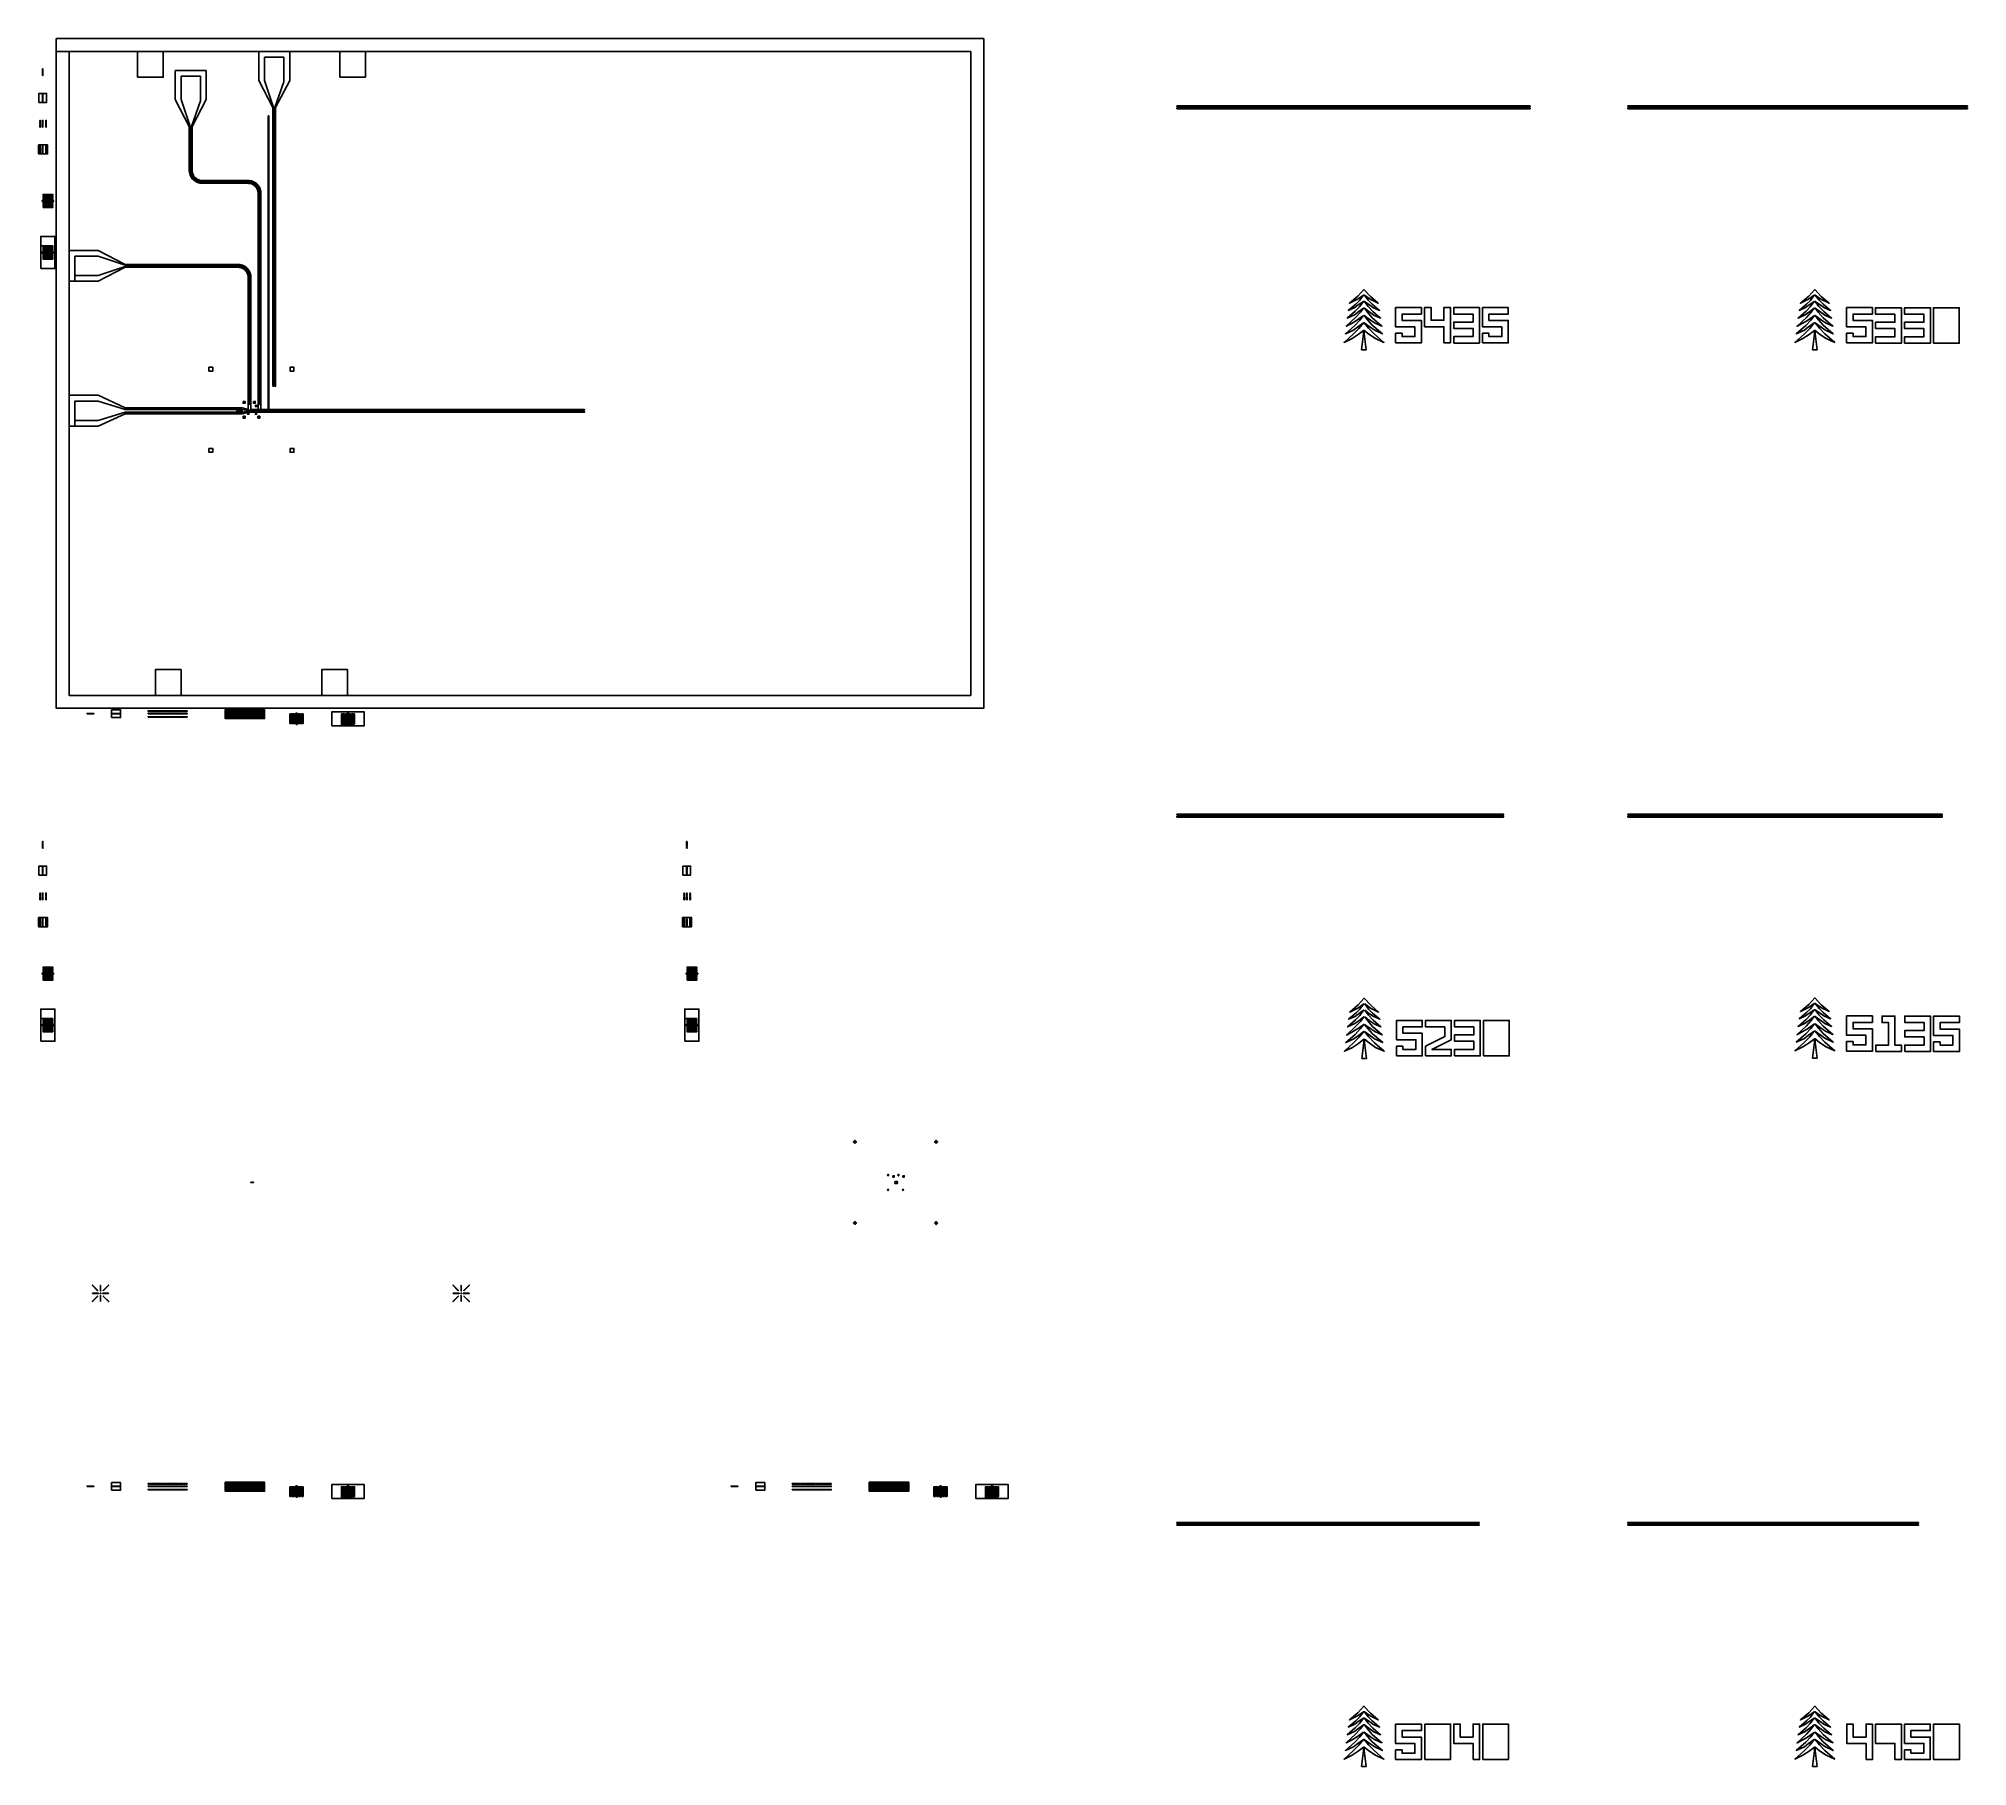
# Model space of a CAD drawing. Extents: x -7680 to 7294, y -7673 to 5744.
import ezdxf

# ---------------------------------------------------------------- set-up
doc = ezdxf.new("R2010")
doc.units = 0
doc.layers.get('0').update_dxf_attribs({"linetype": 'CONTINUOUS'})

msp = doc.modelspace()

# ---------------------------------------------------------------- linework, layer by layer
for points in [[(-7443.5, 5643.5), (-7543.5, 5643.5), (-7543.5, 543.5), (-343.5, 543.5), (-343.5, 5743.5), (-7543.5, 5743.5), (-7543.5, 5643.5), (-443.5, 5643.5), (-443.5, 643.5), (-7443.5, 643.5), (-7443.5, 5643.5)], [(-6912.98, 5443.5), (-6712.98, 5443.5), (-6712.98, 5643.5), (-6912.98, 5643.5), (-6912.98, 5443.5)], [(-5861.98, 3043.5), (-5855.98, 3043.5), (-5855.98, 5208.5), (-5925.98, 5418.5), (-5925.98, 5598.5), (-5775.98, 5598.5), (-5775.98, 5407.5), (-5845.98, 5208.5), (-5845.98, 3043.5), (-5839.98, 3043.5), (-5839.98, 5208.5), (-5730.98, 5418.5), (-5730.98, 5643.5), (-5970.98, 5643.5), (-5970.98, 5418.5), (-5861.98, 5208.5), (-5861.98, 3043.5)], [(-5342.98, 5443.5), (-5142.98, 5443.5), (-5142.98, 5643.5), (-5342.98, 5643.5), (-5342.98, 5443.5)], [(-7650.5, 5504.5), (-7646.5, 5504.5), (-7646.5, 5508.5), (-7650.5, 5508.5), (-7650.5, 5504.5)], [(-7650.5, 5504.5), (-7646.5, 5504.5), (-7646.5, 5508.5), (-7650.5, 5508.5), (-7650.5, 5504.5)], [(-7650.5, 5496.5), (-7646.5, 5496.5), (-7646.5, 5500.5), (-7650.5, 5500.5), (-7650.5, 5496.5)], [(-7650.5, 5496.5), (-7646.5, 5496.5), (-7646.5, 5500.5), (-7650.5, 5500.5), (-7650.5, 5496.5)], [(-7650.5, 5488.5), (-7646.5, 5488.5), (-7646.5, 5492.5), (-7650.5, 5492.5), (-7650.5, 5488.5)], [(-7650.5, 5488.5), (-7646.5, 5488.5), (-7646.5, 5492.5), (-7650.5, 5492.5), (-7650.5, 5488.5)], [(-7650.5, 5480.5), (-7646.5, 5480.5), (-7646.5, 5484.5), (-7650.5, 5484.5), (-7650.5, 5480.5)], [(-7650.5, 5480.5), (-7646.5, 5480.5), (-7646.5, 5484.5), (-7650.5, 5484.5), (-7650.5, 5480.5)], [(-7650.5, 5472.5), (-7646.5, 5472.5), (-7646.5, 5476.5), (-7650.5, 5476.5), (-7650.5, 5472.5)], [(-7650.5, 5472.5), (-7646.5, 5472.5), (-7646.5, 5476.5), (-7650.5, 5476.5), (-7650.5, 5472.5)], [(-7650.5, 5464.5), (-7646.5, 5464.5), (-7646.5, 5468.5), (-7650.5, 5468.5), (-7650.5, 5464.5)], [(-7650.5, 5464.5), (-7646.5, 5464.5), (-7646.5, 5468.5), (-7650.5, 5468.5), (-7650.5, 5464.5)], [(-7650.5, 5456.5), (-7646.5, 5456.5), (-7646.5, 5460.5), (-7650.5, 5460.5), (-7650.5, 5456.5)], [(-7650.5, 5456.5), (-7646.5, 5456.5), (-7646.5, 5460.5), (-7650.5, 5460.5), (-7650.5, 5456.5)], [(-6379.5, 5495.27), (-6619.5, 5495.27), (-6619.5, 5270.27), (-6510.5, 5060.27), (-6510.5, 4720), (-6504.5, 4720), (-6504.5, 5060.27), (-6574.5, 5270.27), (-6574.5, 5450.27), (-6424.5, 5450.27), (-6424.5, 5259.27), (-6494.5, 5060.27), (-6494.5, 4720), (-6488.5, 4720), (-6488.5, 5060.27), (-6379.5, 5270.27), (-6379.5, 5495.27)], [(-7678.5, 5247.5), (-7650.5, 5247.5), (-7650.5, 5308.5), (-7646.5, 5308.5), (-7646.5, 5304.5), (-7650.5, 5304.5), (-7650.5, 5300.5), (-7646.5, 5300.5), (-7646.5, 5296.5), (-7650.5, 5296.5), (-7650.5, 5292.5), (-7646.5, 5292.5), (-7646.5, 5288.5), (-7650.5, 5288.5), (-7650.5, 5284.5), (-7646.5, 5284.5), (-7646.5, 5280.5), (-7650.5, 5280.5), (-7650.5, 5276.5), (-7646.5, 5276.5), (-7646.5, 5272.5), (-7650.5, 5272.5), (-7650.5, 5268.5), (-7646.5, 5268.5), (-7646.5, 5264.5), (-7650.5, 5264.5), (-7650.5, 5260.5), (-7646.5, 5260.5), (-7646.5, 5256.5), (-7650.5, 5256.5), (-7650.5, 5247.5), (-7618.5, 5247.5), (-7618.5, 5317.5), (-7678.5, 5317.5), (-7678.5, 5247.5)], [(-7678.5, 5247.5), (-7650.5, 5247.5), (-7650.5, 5308.5), (-7646.5, 5308.5), (-7646.5, 5304.5), (-7650.5, 5304.5), (-7650.5, 5300.5), (-7646.5, 5300.5), (-7646.5, 5296.5), (-7650.5, 5296.5), (-7650.5, 5292.5), (-7646.5, 5292.5), (-7646.5, 5288.5), (-7650.5, 5288.5), (-7650.5, 5284.5), (-7646.5, 5284.5), (-7646.5, 5280.5), (-7650.5, 5280.5), (-7650.5, 5276.5), (-7646.5, 5276.5), (-7646.5, 5272.5), (-7650.5, 5272.5), (-7650.5, 5268.5), (-7646.5, 5268.5), (-7646.5, 5264.5), (-7650.5, 5264.5), (-7650.5, 5260.5), (-7646.5, 5260.5), (-7646.5, 5256.5), (-7650.5, 5256.5), (-7650.5, 5247.5), (-7618.5, 5247.5), (-7618.5, 5317.5), (-7678.5, 5317.5), (-7678.5, 5247.5)], [(-7670.5, 5104.5), (-7666.5, 5104.5), (-7666.5, 5108.5), (-7670.5, 5108.5), (-7670.5, 5104.5)], [(-7670.5, 5104.5), (-7666.5, 5104.5), (-7666.5, 5108.5), (-7670.5, 5108.5), (-7670.5, 5104.5)], [(-7670.5, 5096.5), (-7666.5, 5096.5), (-7666.5, 5100.5), (-7670.5, 5100.5), (-7670.5, 5096.5)], [(-7670.5, 5096.5), (-7666.5, 5096.5), (-7666.5, 5100.5), (-7670.5, 5100.5), (-7670.5, 5096.5)], [(-7670.5, 5088.5), (-7666.5, 5088.5), (-7666.5, 5092.5), (-7670.5, 5092.5), (-7670.5, 5088.5)], [(-7670.5, 5088.5), (-7666.5, 5088.5), (-7666.5, 5092.5), (-7670.5, 5092.5), (-7670.5, 5088.5)], [(-7650.5, 5104.5), (-7646.5, 5104.5), (-7646.5, 5108.5), (-7650.5, 5108.5), (-7650.5, 5104.5)], [(-7650.5, 5104.5), (-7646.5, 5104.5), (-7646.5, 5108.5), (-7650.5, 5108.5), (-7650.5, 5104.5)], [(-7650.5, 5096.5), (-7646.5, 5096.5), (-7646.5, 5100.5), (-7650.5, 5100.5), (-7650.5, 5096.5)], [(-7650.5, 5096.5), (-7646.5, 5096.5), (-7646.5, 5100.5), (-7650.5, 5100.5), (-7650.5, 5096.5)], [(-7650.5, 5088.5), (-7646.5, 5088.5), (-7646.5, 5092.5), (-7650.5, 5092.5), (-7650.5, 5088.5)], [(-7650.5, 5088.5), (-7646.5, 5088.5), (-7646.5, 5092.5), (-7650.5, 5092.5), (-7650.5, 5088.5)], [(-7624.5, 5104.5), (-7620.5, 5104.5), (-7620.5, 5108.5), (-7624.5, 5108.5), (-7624.5, 5104.5)], [(-7624.5, 5104.5), (-7620.5, 5104.5), (-7620.5, 5108.5), (-7624.5, 5108.5), (-7624.5, 5104.5)], [(-7624.5, 5096.5), (-7620.5, 5096.5), (-7620.5, 5100.5), (-7624.5, 5100.5), (-7624.5, 5096.5)], [(-7624.5, 5096.5), (-7620.5, 5096.5), (-7620.5, 5100.5), (-7624.5, 5100.5), (-7624.5, 5096.5)], [(-7624.5, 5088.5), (-7620.5, 5088.5), (-7620.5, 5092.5), (-7624.5, 5092.5), (-7624.5, 5088.5)], [(-7624.5, 5088.5), (-7620.5, 5088.5), (-7620.5, 5092.5), (-7624.5, 5092.5), (-7624.5, 5088.5)], [(-5897.98, 3858.5), (-5891.98, 3858.5), (-5891.98, 5143.5), (-5897.98, 5143.5), (-5897.98, 3858.5)], [(1156.5, 5215), (3898.02, 5215), (3898.02, 5221), (1156.5, 5221), (1156.5, 5215)], [(1156.5, 5199), (3898.02, 5199), (3898.02, 5205), (1156.5, 5205), (1156.5, 5199)], [(4657.02, 5215), (7293.54, 5215), (7293.54, 5221), (4657.02, 5221), (4657.02, 5215)], [(4657.02, 5199), (7293.54, 5199), (7293.54, 5205), (4657.02, 5205), (4657.02, 5199)], [(-7670.5, 5080.5), (-7666.5, 5080.5), (-7666.5, 5084.5), (-7670.5, 5084.5), (-7670.5, 5080.5)], [(-7670.5, 5080.5), (-7666.5, 5080.5), (-7666.5, 5084.5), (-7670.5, 5084.5), (-7670.5, 5080.5)], [(-7670.5, 5072.5), (-7666.5, 5072.5), (-7666.5, 5076.5), (-7670.5, 5076.5), (-7670.5, 5072.5)], [(-7670.5, 5072.5), (-7666.5, 5072.5), (-7666.5, 5076.5), (-7670.5, 5076.5), (-7670.5, 5072.5)], [(-7670.5, 5064.5), (-7666.5, 5064.5), (-7666.5, 5068.5), (-7670.5, 5068.5), (-7670.5, 5064.5)], [(-7670.5, 5064.5), (-7666.5, 5064.5), (-7666.5, 5068.5), (-7670.5, 5068.5), (-7670.5, 5064.5)], [(-7670.5, 5056.5), (-7666.5, 5056.5), (-7666.5, 5060.5), (-7670.5, 5060.5), (-7670.5, 5056.5)], [(-7670.5, 5056.5), (-7666.5, 5056.5), (-7666.5, 5060.5), (-7670.5, 5060.5), (-7670.5, 5056.5)], [(-7650.5, 5080.5), (-7646.5, 5080.5), (-7646.5, 5084.5), (-7650.5, 5084.5), (-7650.5, 5080.5)], [(-7650.5, 5080.5), (-7646.5, 5080.5), (-7646.5, 5084.5), (-7650.5, 5084.5), (-7650.5, 5080.5)], [(-7650.5, 5072.5), (-7646.5, 5072.5), (-7646.5, 5076.5), (-7650.5, 5076.5), (-7650.5, 5072.5)], [(-7650.5, 5072.5), (-7646.5, 5072.5), (-7646.5, 5076.5), (-7650.5, 5076.5), (-7650.5, 5072.5)], [(-7650.5, 5064.5), (-7646.5, 5064.5), (-7646.5, 5068.5), (-7650.5, 5068.5), (-7650.5, 5064.5)], [(-7650.5, 5064.5), (-7646.5, 5064.5), (-7646.5, 5068.5), (-7650.5, 5068.5), (-7650.5, 5064.5)], [(-7650.5, 5056.5), (-7646.5, 5056.5), (-7646.5, 5060.5), (-7650.5, 5060.5), (-7650.5, 5056.5)], [(-7650.5, 5056.5), (-7646.5, 5056.5), (-7646.5, 5060.5), (-7650.5, 5060.5), (-7650.5, 5056.5)], [(-7624.5, 5080.5), (-7620.5, 5080.5), (-7620.5, 5084.5), (-7624.5, 5084.5), (-7624.5, 5080.5)], [(-7624.5, 5080.5), (-7620.5, 5080.5), (-7620.5, 5084.5), (-7624.5, 5084.5), (-7624.5, 5080.5)], [(-7624.5, 5072.5), (-7620.5, 5072.5), (-7620.5, 5076.5), (-7624.5, 5076.5), (-7624.5, 5072.5)], [(-7624.5, 5072.5), (-7620.5, 5072.5), (-7620.5, 5076.5), (-7624.5, 5076.5), (-7624.5, 5072.5)], [(-7624.5, 5064.5), (-7620.5, 5064.5), (-7620.5, 5068.5), (-7624.5, 5068.5), (-7624.5, 5064.5)], [(-7624.5, 5064.5), (-7620.5, 5064.5), (-7620.5, 5068.5), (-7624.5, 5068.5), (-7624.5, 5064.5)], [(-7624.5, 5056.5), (-7620.5, 5056.5), (-7620.5, 5060.5), (-7624.5, 5060.5), (-7624.5, 5056.5)], [(-7624.5, 5056.5), (-7620.5, 5056.5), (-7620.5, 5060.5), (-7624.5, 5060.5), (-7624.5, 5056.5)], [(-7680.5, 4847.5), (-7670.5, 4847.5), (-7670.5, 4908.5), (-7666.5, 4908.5), (-7666.5, 4904.5), (-7670.5, 4904.5), (-7670.5, 4900.5), (-7666.5, 4900.5), (-7666.5, 4896.5), (-7670.5, 4896.5), (-7670.5, 4892.5), (-7666.5, 4892.5), (-7666.5, 4888.5), (-7670.5, 4888.5), (-7670.5, 4884.5), (-7666.5, 4884.5), (-7666.5, 4880.5), (-7670.5, 4880.5), (-7670.5, 4876.5), (-7666.5, 4876.5), (-7666.5, 4872.5), (-7670.5, 4872.5), (-7670.5, 4868.5), (-7666.5, 4868.5), (-7666.5, 4864.5), (-7670.5, 4864.5), (-7670.5, 4860.5), (-7666.5, 4860.5), (-7666.5, 4856.5), (-7670.5, 4856.5), (-7670.5, 4847.5), (-7650.5, 4847.5), (-7650.5, 4908.5), (-7646.5, 4908.5), (-7646.5, 4904.5), (-7650.5, 4904.5), (-7650.5, 4900.5), (-7646.5, 4900.5), (-7646.5, 4896.5), (-7650.5, 4896.5), (-7650.5, 4892.5), (-7646.5, 4892.5), (-7646.5, 4888.5), (-7650.5, 4888.5), (-7650.5, 4884.5), (-7646.5, 4884.5), (-7646.5, 4880.5), (-7650.5, 4880.5), (-7650.5, 4876.5), (-7646.5, 4876.5), (-7646.5, 4872.5), (-7650.5, 4872.5), (-7650.5, 4868.5), (-7646.5, 4868.5), (-7646.5, 4864.5), (-7650.5, 4864.5), (-7650.5, 4860.5), (-7646.5, 4860.5), (-7646.5, 4856.5), (-7650.5, 4856.5), (-7650.5, 4847.5), (-7624.5, 4847.5), (-7624.5, 4908.5), (-7620.5, 4908.5), (-7620.5, 4904.5), (-7624.5, 4904.5), (-7624.5, 4900.5), (-7620.5, 4900.5), (-7620.5, 4896.5), (-7624.5, 4896.5), (-7624.5, 4892.5), (-7620.5, 4892.5), (-7620.5, 4888.5), (-7624.5, 4888.5), (-7624.5, 4884.5), (-7620.5, 4884.5), (-7620.5, 4880.5), (-7624.5, 4880.5), (-7624.5, 4876.5), (-7620.5, 4876.5), (-7620.5, 4872.5), (-7624.5, 4872.5), (-7624.5, 4868.5), (-7620.5, 4868.5), (-7620.5, 4864.5), (-7624.5, 4864.5), (-7624.5, 4860.5), (-7620.5, 4860.5), (-7620.5, 4856.5), (-7624.5, 4856.5), (-7624.5, 4847.5), (-7610.5, 4847.5), (-7610.5, 4917.5), (-7680.5, 4917.5), (-7680.5, 4847.5)], [(-7680.5, 4847.5), (-7670.5, 4847.5), (-7670.5, 4908.5), (-7666.5, 4908.5), (-7666.5, 4904.5), (-7670.5, 4904.5), (-7670.5, 4900.5), (-7666.5, 4900.5), (-7666.5, 4896.5), (-7670.5, 4896.5), (-7670.5, 4892.5), (-7666.5, 4892.5), (-7666.5, 4888.5), (-7670.5, 4888.5), (-7670.5, 4884.5), (-7666.5, 4884.5), (-7666.5, 4880.5), (-7670.5, 4880.5), (-7670.5, 4876.5), (-7666.5, 4876.5), (-7666.5, 4872.5), (-7670.5, 4872.5), (-7670.5, 4868.5), (-7666.5, 4868.5), (-7666.5, 4864.5), (-7670.5, 4864.5), (-7670.5, 4860.5), (-7666.5, 4860.5), (-7666.5, 4856.5), (-7670.5, 4856.5), (-7670.5, 4847.5), (-7650.5, 4847.5), (-7650.5, 4908.5), (-7646.5, 4908.5), (-7646.5, 4904.5), (-7650.5, 4904.5), (-7650.5, 4900.5), (-7646.5, 4900.5), (-7646.5, 4896.5), (-7650.5, 4896.5), (-7650.5, 4892.5), (-7646.5, 4892.5), (-7646.5, 4888.5), (-7650.5, 4888.5), (-7650.5, 4884.5), (-7646.5, 4884.5), (-7646.5, 4880.5), (-7650.5, 4880.5), (-7650.5, 4876.5), (-7646.5, 4876.5), (-7646.5, 4872.5), (-7650.5, 4872.5), (-7650.5, 4868.5), (-7646.5, 4868.5), (-7646.5, 4864.5), (-7650.5, 4864.5), (-7650.5, 4860.5), (-7646.5, 4860.5), (-7646.5, 4856.5), (-7650.5, 4856.5), (-7650.5, 4847.5), (-7624.5, 4847.5), (-7624.5, 4908.5), (-7620.5, 4908.5), (-7620.5, 4904.5), (-7624.5, 4904.5), (-7624.5, 4900.5), (-7620.5, 4900.5), (-7620.5, 4896.5), (-7624.5, 4896.5), (-7624.5, 4892.5), (-7620.5, 4892.5), (-7620.5, 4888.5), (-7624.5, 4888.5), (-7624.5, 4884.5), (-7620.5, 4884.5), (-7620.5, 4880.5), (-7624.5, 4880.5), (-7624.5, 4876.5), (-7620.5, 4876.5), (-7620.5, 4872.5), (-7624.5, 4872.5), (-7624.5, 4868.5), (-7620.5, 4868.5), (-7620.5, 4864.5), (-7624.5, 4864.5), (-7624.5, 4860.5), (-7620.5, 4860.5), (-7620.5, 4856.5), (-7624.5, 4856.5), (-7624.5, 4847.5), (-7610.5, 4847.5), (-7610.5, 4917.5), (-7680.5, 4917.5), (-7680.5, 4847.5)], [(-6380, 4619.5), (-6380, 4625.5), (-6410, 4625.5), (-6418.24, 4625.86), (-6426.41, 4626.94), (-6434.46, 4628.72), (-6442.32, 4631.2), (-6449.94, 4634.35), (-6457.25, 4638.16), (-6464.2, 4642.59), (-6470.74, 4647.61), (-6476.82, 4653.18), (-6482.39, 4659.26), (-6487.41, 4665.8), (-6491.84, 4672.75), (-6495.65, 4680.06), (-6498.8, 4687.68), (-6501.28, 4695.54), (-6503.06, 4703.59), (-6504.14, 4711.76), (-6504.5, 4720), (-6510.5, 4720), (-6510.12, 4711.24), (-6508.97, 4702.55), (-6507.08, 4693.99), (-6504.44, 4685.63), (-6501.08, 4677.53), (-6497.04, 4669.75), (-6492.32, 4662.36), (-6486.99, 4655.4), (-6481.06, 4648.94), (-6474.6, 4643.01), (-6467.64, 4637.68), (-6460.25, 4632.96), (-6452.47, 4628.92), (-6444.37, 4625.56), (-6436.01, 4622.92), (-6427.45, 4621.03), (-6418.76, 4619.88), (-6410, 4619.5), (-6380, 4619.5)], [(-6488.5, 4720), (-6494.5, 4720), (-6494.18, 4712.64), (-6493.22, 4705.33), (-6491.62, 4698.13), (-6489.4, 4691.1), (-6486.58, 4684.29), (-6483.18, 4677.75), (-6479.22, 4671.53), (-6474.73, 4665.68), (-6469.75, 4660.25), (-6464.32, 4655.27), (-6458.47, 4650.78), (-6452.25, 4646.82), (-6445.71, 4643.42), (-6438.9, 4640.6), (-6431.87, 4638.38), (-6424.67, 4636.78), (-6417.36, 4635.82), (-6410, 4635.5), (-6380, 4635.5), (-6380, 4641.5), (-6410, 4641.5), (-6416.84, 4641.8), (-6423.63, 4642.69), (-6430.32, 4644.18), (-6436.85, 4646.23), (-6443.18, 4648.86), (-6449.25, 4652.02), (-6455.03, 4655.7), (-6460.46, 4659.87), (-6465.51, 4664.49), (-6470.13, 4669.54), (-6474.3, 4674.97), (-6477.98, 4680.75), (-6481.15, 4686.82), (-6483.77, 4693.15), (-6485.82, 4699.68), (-6487.31, 4706.37), (-6488.2, 4713.16), (-6488.5, 4720)], [(-7646, 4527.5), (-7571, 4527.5), (-7571, 4533.5), (-7646, 4533.5), (-7646, 4527.5)], [(-7646, 4527.5), (-7571, 4527.5), (-7571, 4533.5), (-7646, 4533.5), (-7646, 4527.5)], [(-7646, 4515.5), (-7571, 4515.5), (-7571, 4521.5), (-7646, 4521.5), (-7646, 4515.5)], [(-7646, 4515.5), (-7571, 4515.5), (-7571, 4521.5), (-7646, 4521.5), (-7646, 4515.5)], [(-7646, 4503.5), (-7571, 4503.5), (-7571, 4509.5), (-7646, 4509.5), (-7646, 4503.5)], [(-7646, 4503.5), (-7571, 4503.5), (-7571, 4509.5), (-7646, 4509.5), (-7646, 4503.5)], [(-7646, 4491.5), (-7571, 4491.5), (-7571, 4497.5), (-7646, 4497.5), (-7646, 4491.5)], [(-7646, 4491.5), (-7571, 4491.5), (-7571, 4497.5), (-7646, 4497.5), (-7646, 4491.5)], [(-6054, 4625.5), (-6380, 4625.5), (-6380, 4619.5), (-6054, 4619.5), (-6047.2, 4619.2), (-6040.45, 4618.32), (-6033.81, 4616.84), (-6027.32, 4614.8), (-6021.04, 4612.19), (-6015, 4609.05), (-6009.26, 4605.39), (-6003.86, 4601.25), (-5998.85, 4596.65), (-5994.25, 4591.64), (-5990.11, 4586.24), (-5986.45, 4580.5), (-5983.31, 4574.46), (-5980.7, 4568.18), (-5978.66, 4561.69), (-5977.19, 4555.05), (-5976.3, 4548.3), (-5976, 4541.5), (-5976, 2864.4), (-5954, 2864.48), (-5954, 4541.5), (-5954.38, 4550.22), (-5955.52, 4558.86), (-5957.41, 4567.38), (-5960.03, 4575.7), (-5963.37, 4583.76), (-5967.4, 4591.5), (-5972.09, 4598.86), (-5977.4, 4605.78), (-5983.29, 4612.21), (-5989.72, 4618.1), (-5996.64, 4623.41), (-6004, 4628.1), (-6011.74, 4632.13), (-6019.8, 4635.47), (-6028.12, 4638.09), (-6036.64, 4639.98), (-6045.28, 4641.12), (-6054, 4641.5), (-6380, 4641.5), (-6380, 4635.5), (-6054, 4635.5), (-6045.81, 4635.14), (-6037.68, 4634.07), (-6029.67, 4632.3), (-6021.85, 4629.83), (-6014.27, 4626.69), (-6007, 4622.91), (-6000.08, 4618.5), (-5993.58, 4613.51), (-5987.53, 4607.97), (-5981.99, 4601.92), (-5977, 4595.42), (-5972.59, 4588.5), (-5968.81, 4581.23), (-5965.67, 4573.65), (-5963.2, 4565.83), (-5961.43, 4557.82), (-5960.36, 4549.69), (-5960, 4541.5), (-5960, 2905), (-5970, 2905), (-5970, 4541.5), (-5970.32, 4548.82), (-5971.28, 4556.09), (-5972.86, 4563.24), (-5975.07, 4570.23), (-5977.87, 4577), (-5981.25, 4583.5), (-5985.19, 4589.68), (-5989.65, 4595.49), (-5994.6, 4600.9), (-6000.01, 4605.85), (-6005.82, 4610.31), (-6012, 4614.25), (-6018.5, 4617.63), (-6025.27, 4620.43), (-6032.26, 4622.64), (-6039.41, 4624.22), (-6046.68, 4625.18), (-6054, 4625.5)], [(-7653.5, 4479.5), (-7563.5, 4479.5), (-7563.5, 4485.5), (-7653.5, 4485.5), (-7653.5, 4479.5)], [(-7653.5, 4479.5), (-7563.5, 4479.5), (-7563.5, 4485.5), (-7653.5, 4485.5), (-7653.5, 4479.5)], [(-7646, 4467.5), (-7571, 4467.5), (-7571, 4473.5), (-7646, 4473.5), (-7646, 4467.5)], [(-7646, 4467.5), (-7571, 4467.5), (-7571, 4473.5), (-7646, 4473.5), (-7646, 4467.5)], [(-7646, 4455.5), (-7571, 4455.5), (-7571, 4461.5), (-7646, 4461.5), (-7646, 4455.5)], [(-7646, 4455.5), (-7571, 4455.5), (-7571, 4461.5), (-7646, 4461.5), (-7646, 4455.5)], [(-7646, 4443.5), (-7571, 4443.5), (-7571, 4449.5), (-7646, 4449.5), (-7646, 4443.5)], [(-7646, 4443.5), (-7571, 4443.5), (-7571, 4449.5), (-7646, 4449.5), (-7646, 4443.5)], [(-7646, 4431.5), (-7571, 4431.5), (-7571, 4437.5), (-7646, 4437.5), (-7646, 4431.5)], [(-7646, 4431.5), (-7571, 4431.5), (-7571, 4437.5), (-7646, 4437.5), (-7646, 4431.5)], [(-7663.5, 3957.5), (-7553.5, 3957.5), (-7553.5, 4207.5), (-7663.5, 4207.5), (-7663.5, 4133.5), (-7571, 4133.5), (-7571, 4127.5), (-7646, 4127.5), (-7646, 4121.5), (-7571, 4121.5), (-7571, 4115.5), (-7646, 4115.5), (-7646, 4109.5), (-7571, 4109.5), (-7571, 4103.5), (-7646, 4103.5), (-7646, 4097.5), (-7571, 4097.5), (-7571, 4091.5), (-7646, 4091.5), (-7646, 4085.5), (-7563.5, 4085.5), (-7563.5, 4079.5), (-7646, 4079.5), (-7646, 4073.5), (-7571, 4073.5), (-7571, 4067.5), (-7646, 4067.5), (-7646, 4061.5), (-7571, 4061.5), (-7571, 4055.5), (-7646, 4055.5), (-7646, 4049.5), (-7571, 4049.5), (-7571, 4043.5), (-7646, 4043.5), (-7646, 4037.5), (-7571, 4037.5), (-7571, 4031.5), (-7646, 4031.5), (-7646, 4079.5), (-7653.5, 4079.5), (-7653.5, 4085.5), (-7646, 4085.5), (-7646, 4133.5), (-7663.5, 4133.5), (-7663.5, 3957.5)], [(-7663.5, 3957.5), (-7553.5, 3957.5), (-7553.5, 4207.5), (-7663.5, 4207.5), (-7663.5, 4133.5), (-7571, 4133.5), (-7571, 4127.5), (-7646, 4127.5), (-7646, 4121.5), (-7571, 4121.5), (-7571, 4115.5), (-7646, 4115.5), (-7646, 4109.5), (-7571, 4109.5), (-7571, 4103.5), (-7646, 4103.5), (-7646, 4097.5), (-7571, 4097.5), (-7571, 4091.5), (-7646, 4091.5), (-7646, 4085.5), (-7563.5, 4085.5), (-7563.5, 4079.5), (-7646, 4079.5), (-7646, 4073.5), (-7571, 4073.5), (-7571, 4067.5), (-7646, 4067.5), (-7646, 4061.5), (-7571, 4061.5), (-7571, 4055.5), (-7646, 4055.5), (-7646, 4049.5), (-7571, 4049.5), (-7571, 4043.5), (-7646, 4043.5), (-7646, 4037.5), (-7571, 4037.5), (-7571, 4031.5), (-7646, 4031.5), (-7646, 4079.5), (-7653.5, 4079.5), (-7653.5, 4085.5), (-7646, 4085.5), (-7646, 4133.5), (-7663.5, 4133.5), (-7663.5, 3957.5)], [(-7443.5, 3858.5), (-7397.98, 3858.5), (-7397.98, 4053.5), (-7217.98, 4053.5), (-7007.98, 3983.5), (-6131.98, 3983.5), (-6127.46, 3983.39), (-6122.47, 3983.02), (-6117.5, 3982.38), (-6112.58, 3981.48), (-6107.71, 3980.32), (-6102.91, 3978.9), (-6098.19, 3977.23), (-6093.57, 3975.31), (-6089.06, 3973.14), (-6084.67, 3970.74), (-6080.41, 3968.11), (-6076.3, 3965.25), (-6072.35, 3962.18), (-6068.57, 3958.91), (-6064.96, 3955.44), (-6061.55, 3951.78), (-6058.33, 3947.94), (-6055.33, 3943.94), (-6052.54, 3939.79), (-6049.98, 3935.49), (-6047.64, 3931.06), (-6045.55, 3926.51), (-6043.7, 3921.86), (-6042.11, 3917.12), (-6040.76, 3912.3), (-6039.68, 3907.41), (-6038.86, 3902.47), (-6038.3, 3897.5), (-6038.01, 3892.51), (-6037.98, 3887.5), (-6037.98, 3858.5), (-6031.98, 3858.5), (-6032, 3893.69), (-6032.36, 3899), (-6033, 3904.29), (-6033.93, 3909.53), (-6035.13, 3914.72), (-6036.6, 3919.83), (-6038.35, 3924.86), (-6040.36, 3929.79), (-6042.63, 3934.61), (-6045.15, 3939.3), (-6047.92, 3943.84), (-6050.93, 3948.24), (-6054.17, 3952.46), (-6057.63, 3956.51), (-6061.3, 3960.37), (-6065.16, 3964.03), (-6069.22, 3967.47), (-6073.46, 3970.7), (-6077.86, 3973.7), (-6082.41, 3976.45), (-6087.11, 3978.97), (-6091.93, 3981.22), (-6096.86, 3983.22), (-6101.9, 3984.95), (-6107.02, 3986.42), (-6112.21, 3987.6), (-6117.45, 3988.51), (-6122.74, 3989.14), (-6128.05, 3989.49), (-7007.98, 3989.5), (-7217.98, 4098.5), (-7443.5, 4098.5), (-7443.5, 3858.5)], [(-7397.98, 3858.5), (-7217.98, 3858.5), (-7007.98, 3967.5), (-6129.93, 3967.5), (-6125.71, 3967.28), (-6121.51, 3966.82), (-6117.34, 3966.14), (-6113.21, 3965.24), (-6109.14, 3964.12), (-6105.14, 3962.77), (-6101.21, 3961.21), (-6097.37, 3959.44), (-6093.64, 3957.47), (-6090.02, 3955.29), (-6086.52, 3952.93), (-6083.15, 3950.37), (-6079.93, 3947.64), (-6076.86, 3944.74), (-6073.95, 3941.68), (-6071.21, 3938.46), (-6068.65, 3935.1), (-6066.28, 3931.61), (-6064.1, 3927.99), (-6062.11, 3924.26), (-6060.34, 3920.43), (-6058.77, 3916.51), (-6057.41, 3912.5), (-6056.28, 3908.43), (-6055.37, 3904.31), (-6054.68, 3900.14), (-6054.22, 3895.94), (-6053.98, 3891.72), (-6053.98, 3858.5), (-6047.98, 3858.5), (-6047.99, 3891.97), (-6048.24, 3896.44), (-6048.73, 3900.88), (-6049.45, 3905.3), (-6050.41, 3909.66), (-6051.6, 3913.98), (-6053.02, 3918.22), (-6054.66, 3922.38), (-6056.52, 3926.45), (-6058.59, 3930.41), (-6060.87, 3934.26), (-6063.35, 3937.97), (-6066.03, 3941.56), (-6068.9, 3944.99), (-6071.94, 3948.27), (-6075.15, 3951.38), (-6078.53, 3954.32), (-6082.05, 3957.07), (-6085.72, 3959.63), (-6089.52, 3961.99), (-6093.43, 3964.15), (-6097.46, 3966.09), (-6101.59, 3967.82), (-6105.8, 3969.32), (-6110.08, 3970.6), (-6114.43, 3971.65), (-6118.83, 3972.47), (-6123.26, 3973.05), (-6127.72, 3973.39), (-6131.98, 3973.5), (-7007.98, 3973.5), (-7217.98, 3903.5), (-7397.98, 3903.5), (-7397.98, 3858.5)], [(-7442.98, 2733.5), (-7397.98, 2733.5), (-7397.98, 2928.5), (-7217.98, 2928.5), (-7007.98, 2863.5), (-6140.98, 2863.5), (-6140.98, 2857.5), (-6102.98, 2857.5), (-6102.98, 2854.5), (-6140.98, 2854.5), (-6140.98, 2845.5), (-6102.98, 2845.5), (-6102.98, 2842.5), (-7007.98, 2842.5), (-7217.98, 2778.5), (-7397.98, 2778.5), (-7397.98, 2733.5), (-7217.98, 2733.5), (-7007.98, 2829.5), (-6099.98, 2829.5), (-6049.98, 2842.5), (-3443.5, 2842.5), (-3443.5, 2848.5), (-6069.98, 2848.5), (-6099.98, 2842.5), (-6099.98, 2848.5), (-6137.98, 2848.5), (-6137.98, 2851.5), (-6099.98, 2851.5), (-6099.98, 2860.5), (-6137.98, 2860.5), (-6137.98, 2863.5), (-6099.98, 2863.5), (-6069.98, 2858.5), (-3443.5, 2858.5), (-3443.5, 2864.5), (-5891.98, 2864.5), (-5891.98, 3858.5), (-5897.98, 3858.5), (-5897.98, 2864.5), (-6031.98, 2864.5), (-6031.98, 3858.5), (-6037.98, 3858.5), (-6037.98, 2904.5), (-6047.98, 2904.5), (-6047.98, 3858.5), (-6053.98, 3858.5), (-6053.98, 2864.5), (-6099.98, 2876.5), (-7007.98, 2876.5), (-7217.98, 2973.5), (-7442.98, 2973.5), (-7442.98, 2733.5)], [(2589.88, 3326.9), (2626.43, 3326.9), (2611.43, 3451.51), (2611.43, 3477.28), (2645.81, 3448.22), (2697.12, 3413.48), (2763.22, 3384.52), (2686.86, 3449.8), (2644.23, 3495.59), (2611.43, 3536.31), (2656.86, 3502.69), (2686.86, 3480.59), (2751.97, 3450.58), (2673.44, 3518.48), (2636.33, 3559.53), (2611.43, 3592.06), (2659.23, 3557.95), (2691.6, 3536.64), (2748.23, 3510.54), (2673.44, 3576.11), (2635.55, 3619.53), (2611.9, 3651.08), (2646.6, 3623.48), (2685.28, 3596.64), (2737.92, 3572.85), (2677.39, 3625.06), (2640.28, 3663.74), (2611.9, 3702.15), (2650.55, 3674.8), (2678.18, 3655.06), (2730.43, 3632.34), (2672.65, 3680.32), (2642.65, 3711.9), (2611.9, 3751.34), (2656.07, 3719.01), (2720.12, 3688.09), (2658.44, 3741.11), (2608.62, 3794.9), (2561.7, 3743.62), (2496.19, 3688.09), (2558.97, 3719.01), (2604.41, 3751.34), (2573.97, 3709.53), (2544.76, 3681.9), (2487.29, 3632.34), (2536.86, 3654.27), (2564.49, 3675.59), (2603.94, 3702.15), (2573.18, 3660.59), (2540.81, 3627.43), (2478.86, 3572.85), (2534.49, 3599.01), (2569.23, 3623.48), (2604.41, 3651.08), (2581.07, 3617.95), (2543.97, 3577.69), (2470.89, 3510.07), (2516.33, 3533.48), (2550.28, 3554.8), (2604.88, 3592.06), (2577.12, 3557.16), (2537.65, 3514.53), (2464.33, 3451.05), (2527.39, 3479.8), (2560.55, 3504.27), (2604.41, 3536.31), (2569.23, 3493.22), (2528.18, 3450.59), (2454.03, 3384.06), (2516.33, 3413.48), (2563.7, 3445.06), (2604.88, 3477.28), (2604.88, 3451.51), (2589.88, 3326.9)], [(6090.4, 3326.9), (6126.95, 3326.9), (6111.95, 3451.51), (6111.95, 3477.28), (6146.33, 3448.22), (6197.65, 3413.48), (6263.74, 3384.52), (6187.38, 3449.8), (6144.75, 3495.59), (6111.95, 3536.31), (6157.38, 3502.69), (6187.38, 3480.59), (6252.5, 3450.58), (6173.96, 3518.48), (6136.86, 3559.53), (6111.95, 3592.06), (6159.75, 3557.95), (6192.12, 3536.64), (6248.75, 3510.54), (6173.96, 3576.11), (6136.07, 3619.53), (6112.42, 3651.08), (6147.12, 3623.48), (6185.8, 3596.64), (6238.44, 3572.85), (6177.91, 3625.06), (6140.8, 3663.74), (6112.42, 3702.15), (6151.07, 3674.8), (6178.7, 3655.06), (6230.95, 3632.34), (6173.17, 3680.32), (6143.17, 3711.9), (6112.42, 3751.34), (6156.59, 3719.01), (6220.64, 3688.09), (6158.96, 3741.11), (6109.14, 3794.9), (6062.22, 3743.62), (5996.71, 3688.09), (6059.49, 3719.01), (6104.93, 3751.34), (6074.49, 3709.53), (6045.28, 3681.9), (5987.81, 3632.34), (6037.38, 3654.27), (6065.01, 3675.59), (6104.46, 3702.15), (6073.7, 3660.59), (6041.33, 3627.43), (5979.38, 3572.85), (6035.01, 3599.01), (6069.75, 3623.48), (6104.93, 3651.08), (6081.59, 3617.95), (6044.49, 3577.69), (5971.41, 3510.07), (6016.86, 3533.48), (6050.8, 3554.8), (6105.4, 3592.06), (6077.65, 3557.16), (6038.17, 3514.53), (5964.86, 3451.05), (6027.91, 3479.8), (6061.07, 3504.27), (6104.93, 3536.31), (6069.75, 3493.22), (6028.7, 3450.59), (5954.55, 3384.06), (6016.86, 3413.48), (6064.22, 3445.06), (6105.4, 3477.28), (6105.4, 3451.51), (6090.4, 3326.9)], [(2854.83, 3379.7), (3054.83, 3379.7), (3054.83, 3554.7), (2904.83, 3554.7), (2904.83, 3604.7), (3054.83, 3604.7), (3054.83, 3654.7), (2854.83, 3654.7), (2854.83, 3504.7), (3004.83, 3504.7), (3004.83, 3429.7), (2904.83, 3429.7), (2904.83, 3454.7), (2854.83, 3454.7), (2854.83, 3379.7)], [(3229.96, 3380.99), (3279.5, 3380.99), (3279.5, 3655.99), (3229.5, 3655.99), (3229.5, 3555.99), (3129.5, 3555.99), (3129.5, 3655.99), (3079.5, 3655.99), (3079.5, 3505.99), (3229.5, 3505.99), (3229.96, 3380.99)], [(3305.31, 3379.43), (3505.31, 3379.43), (3505.31, 3654.43), (3305.31, 3654.43), (3305.31, 3604.43), (3455.31, 3604.43), (3455.31, 3541.43), (3305.31, 3541.43), (3305.31, 3492.43), (3455.31, 3492.43), (3455.31, 3429.43), (3305.31, 3429.43), (3305.31, 3379.43)], [(3529.27, 3379.7), (3729.27, 3379.7), (3729.27, 3554.7), (3579.27, 3554.7), (3579.27, 3604.7), (3729.27, 3604.7), (3729.27, 3654.7), (3529.27, 3654.7), (3529.27, 3504.7), (3679.27, 3504.7), (3679.27, 3429.7), (3579.27, 3429.7), (3579.27, 3454.7), (3529.27, 3454.7), (3529.27, 3379.7)], [(6355.35, 3379.7), (6555.35, 3379.7), (6555.35, 3554.7), (6405.35, 3554.7), (6405.35, 3604.7), (6555.35, 3604.7), (6555.35, 3654.7), (6355.35, 3654.7), (6355.35, 3504.7), (6505.35, 3504.7), (6505.35, 3429.7), (6405.35, 3429.7), (6405.35, 3454.7), (6355.35, 3454.7), (6355.35, 3379.7)], [(6580.61, 3378.28), (6780.61, 3378.28), (6780.61, 3653.28), (6580.61, 3653.28), (6580.61, 3603.28), (6730.61, 3603.28), (6730.61, 3540.28), (6580.61, 3540.28), (6580.61, 3491.28), (6730.61, 3491.28), (6730.61, 3428.28), (6580.61, 3428.28), (6580.61, 3378.28)], [(6806.09, 3378.28), (7006.09, 3378.28), (7006.09, 3653.28), (6806.09, 3653.28), (6806.09, 3603.28), (6956.09, 3603.28), (6956.09, 3540.28), (6806.09, 3540.28), (6806.09, 3491.28), (6956.09, 3491.28), (6956.09, 3428.28), (6806.09, 3428.28), (6806.09, 3378.28)], [(7030.1, 3377.87), (7230.1, 3377.87), (7230.1, 3652.87), (7030.1, 3652.87), (7030.1, 3377.87)], [(-6357.98, 3191.5), (-6327.98, 3191.5), (-6327.98, 3161.5), (-6357.98, 3161.5), (-6357.98, 3191.5)], [(-5727.98, 3191.5), (-5697.98, 3191.5), (-5697.98, 3161.5), (-5727.98, 3161.5), (-5727.98, 3191.5)], [(-7443.5, 2733.5), (-7442.98, 2733.5), (-7442.98, 2973.5), (-7443.5, 2973.5), (-7443.5, 2733.5)], [(-6092.98, 2926.5), (-6077.98, 2926.5), (-6077.98, 2911.5), (-6092.98, 2911.5), (-6092.98, 2926.5)], [(-6012.98, 2926.5), (-5997.98, 2926.5), (-5997.98, 2911.5), (-6012.98, 2911.5), (-6012.98, 2926.5)], [(-5997.5, 2896.5), (-5987.5, 2896.5), (-5987.5, 2886.5), (-5997.5, 2886.5), (-5997.5, 2896.5)], [(-6092.98, 2811.5), (-6077.98, 2811.5), (-6077.98, 2796.5), (-6092.98, 2796.5), (-6092.98, 2811.5)], [(-6057.5, 2836.5), (-6047.5, 2836.5), (-6047.5, 2826.5), (-6057.5, 2826.5), (-6057.5, 2836.5)], [(-5997.5, 2836.5), (-5987.5, 2836.5), (-5987.5, 2826.5), (-5997.5, 2826.5), (-5997.5, 2836.5)], [(-5977.98, 2811.5), (-5962.98, 2811.5), (-5962.98, 2796.5), (-5977.98, 2796.5), (-5977.98, 2811.5)], [(-6357.98, 2561.5), (-6327.98, 2561.5), (-6327.98, 2531.5), (-6357.98, 2531.5), (-6357.98, 2561.5)], [(-5727.98, 2561.5), (-5697.98, 2561.5), (-5697.98, 2531.5), (-5727.98, 2531.5), (-5727.98, 2561.5)], [(-6773.98, 643.5), (-6573.98, 643.5), (-6573.98, 843.5), (-6773.98, 843.5), (-6773.98, 643.5)], [(-5481.98, 643.5), (-5281.98, 643.5), (-5281.98, 843.5), (-5481.98, 843.5), (-5481.98, 643.5)], [(-7304.5, 499.5), (-7300.5, 499.5), (-7300.5, 503.5), (-7304.5, 503.5), (-7304.5, 499.5)], [(-7296.5, 499.5), (-7292.5, 499.5), (-7292.5, 503.5), (-7296.5, 503.5), (-7296.5, 499.5)], [(-7288.5, 499.5), (-7284.5, 499.5), (-7284.5, 503.5), (-7288.5, 503.5), (-7288.5, 499.5)], [(-7280.5, 499.5), (-7276.5, 499.5), (-7276.5, 503.5), (-7280.5, 503.5), (-7280.5, 499.5)], [(-7272.5, 499.5), (-7268.5, 499.5), (-7268.5, 503.5), (-7272.5, 503.5), (-7272.5, 499.5)], [(-7264.5, 499.5), (-7260.5, 499.5), (-7260.5, 503.5), (-7264.5, 503.5), (-7264.5, 499.5)], [(-7256.5, 499.5), (-7252.5, 499.5), (-7252.5, 503.5), (-7256.5, 503.5), (-7256.5, 499.5)], [(-7113.5, 471.5), (-7043.5, 471.5), (-7043.5, 531.5), (-7113.5, 531.5), (-7113.5, 503.5), (-7052.5, 503.5), (-7052.5, 499.5), (-7056.5, 499.5), (-7056.5, 503.5), (-7060.5, 503.5), (-7060.5, 499.5), (-7064.5, 499.5), (-7064.5, 503.5), (-7068.5, 503.5), (-7068.5, 499.5), (-7072.5, 499.5), (-7072.5, 503.5), (-7076.5, 503.5), (-7076.5, 499.5), (-7080.5, 499.5), (-7080.5, 503.5), (-7084.5, 503.5), (-7084.5, 499.5), (-7088.5, 499.5), (-7088.5, 503.5), (-7092.5, 503.5), (-7092.5, 499.5), (-7096.5, 499.5), (-7096.5, 503.5), (-7100.5, 503.5), (-7100.5, 499.5), (-7104.5, 499.5), (-7104.5, 503.5), (-7113.5, 503.5), (-7113.5, 471.5)], [(-6830, 519.5), (-6827, 519.5), (-6827, 523.5), (-6830, 523.5), (-6830, 519.5)], [(-6830, 499.5), (-6827, 499.5), (-6827, 503.5), (-6830, 503.5), (-6830, 499.5)], [(-6830, 473.5), (-6827, 473.5), (-6827, 477.5), (-6830, 477.5), (-6830, 473.5)], [(-6824, 519.5), (-6821, 519.5), (-6821, 523.5), (-6824, 523.5), (-6824, 519.5)], [(-6824, 499.5), (-6821, 499.5), (-6821, 503.5), (-6824, 503.5), (-6824, 499.5)], [(-6824, 473.5), (-6821, 473.5), (-6821, 477.5), (-6824, 477.5), (-6824, 473.5)], [(-6818, 519.5), (-6815, 519.5), (-6815, 523.5), (-6818, 523.5), (-6818, 519.5)], [(-6818, 499.5), (-6815, 499.5), (-6815, 503.5), (-6818, 503.5), (-6818, 499.5)], [(-6818, 473.5), (-6815, 473.5), (-6815, 477.5), (-6818, 477.5), (-6818, 473.5)], [(-6812, 519.5), (-6809, 519.5), (-6809, 523.5), (-6812, 523.5), (-6812, 519.5)], [(-6812, 499.5), (-6809, 499.5), (-6809, 503.5), (-6812, 503.5), (-6812, 499.5)], [(-6812, 473.5), (-6809, 473.5), (-6809, 477.5), (-6812, 477.5), (-6812, 473.5)], [(-6806, 519.5), (-6803, 519.5), (-6803, 523.5), (-6806, 523.5), (-6806, 519.5)], [(-6806, 499.5), (-6803, 499.5), (-6803, 503.5), (-6806, 503.5), (-6806, 499.5)], [(-6806, 473.5), (-6803, 473.5), (-6803, 477.5), (-6806, 477.5), (-6806, 473.5)], [(-6800, 519.5), (-6797, 519.5), (-6797, 523.5), (-6800, 523.5), (-6800, 519.5)], [(-6800, 499.5), (-6797, 499.5), (-6797, 503.5), (-6800, 503.5), (-6800, 499.5)], [(-6800, 473.5), (-6797, 473.5), (-6797, 477.5), (-6800, 477.5), (-6800, 473.5)], [(-6794, 519.5), (-6791, 519.5), (-6791, 523.5), (-6794, 523.5), (-6794, 519.5)], [(-6794, 499.5), (-6791, 499.5), (-6791, 503.5), (-6794, 503.5), (-6794, 499.5)], [(-6794, 473.5), (-6791, 473.5), (-6791, 477.5), (-6794, 477.5), (-6794, 473.5)], [(-6788, 519.5), (-6785, 519.5), (-6785, 523.5), (-6788, 523.5), (-6788, 519.5)], [(-6788, 499.5), (-6785, 499.5), (-6785, 503.5), (-6788, 503.5), (-6788, 499.5)], [(-6788, 473.5), (-6785, 473.5), (-6785, 477.5), (-6788, 477.5), (-6788, 473.5)], [(-6782, 519.5), (-6779, 519.5), (-6779, 523.5), (-6782, 523.5), (-6782, 519.5)], [(-6782, 499.5), (-6779, 499.5), (-6779, 503.5), (-6782, 503.5), (-6782, 499.5)], [(-6782, 473.5), (-6779, 473.5), (-6779, 477.5), (-6782, 477.5), (-6782, 473.5)], [(-6776, 519.5), (-6773, 519.5), (-6773, 523.5), (-6776, 523.5), (-6776, 519.5)], [(-6776, 499.5), (-6773, 499.5), (-6773, 503.5), (-6776, 503.5), (-6776, 499.5)], [(-6776, 473.5), (-6773, 473.5), (-6773, 477.5), (-6776, 477.5), (-6776, 473.5)], [(-6770, 519.5), (-6767, 519.5), (-6767, 523.5), (-6770, 523.5), (-6770, 519.5)], [(-6770, 499.5), (-6767, 499.5), (-6767, 503.5), (-6770, 503.5), (-6770, 499.5)], [(-6770, 473.5), (-6767, 473.5), (-6767, 477.5), (-6770, 477.5), (-6770, 473.5)], [(-6764, 519.5), (-6761, 519.5), (-6761, 523.5), (-6764, 523.5), (-6764, 519.5)], [(-6764, 499.5), (-6761, 499.5), (-6761, 503.5), (-6764, 503.5), (-6764, 499.5)], [(-6764, 473.5), (-6761, 473.5), (-6761, 477.5), (-6764, 477.5), (-6764, 473.5)], [(-6758, 519.5), (-6755, 519.5), (-6755, 523.5), (-6758, 523.5), (-6758, 519.5)], [(-6758, 499.5), (-6755, 499.5), (-6755, 503.5), (-6758, 503.5), (-6758, 499.5)], [(-6758, 473.5), (-6755, 473.5), (-6755, 477.5), (-6758, 477.5), (-6758, 473.5)], [(-6752, 519.5), (-6749, 519.5), (-6749, 523.5), (-6752, 523.5), (-6752, 519.5)], [(-6752, 499.5), (-6749, 499.5), (-6749, 503.5), (-6752, 503.5), (-6752, 499.5)], [(-6752, 473.5), (-6749, 473.5), (-6749, 477.5), (-6752, 477.5), (-6752, 473.5)], [(-6746, 519.5), (-6743, 519.5), (-6743, 523.5), (-6746, 523.5), (-6746, 519.5)], [(-6746, 499.5), (-6743, 499.5), (-6743, 503.5), (-6746, 503.5), (-6746, 499.5)], [(-6746, 473.5), (-6743, 473.5), (-6743, 477.5), (-6746, 477.5), (-6746, 473.5)], [(-6740, 519.5), (-6737, 519.5), (-6737, 523.5), (-6740, 523.5), (-6740, 519.5)], [(-6740, 499.5), (-6737, 499.5), (-6737, 503.5), (-6740, 503.5), (-6740, 499.5)], [(-6740, 473.5), (-6737, 473.5), (-6737, 477.5), (-6740, 477.5), (-6740, 473.5)], [(-6734, 519.5), (-6731, 519.5), (-6731, 523.5), (-6734, 523.5), (-6734, 519.5)], [(-6734, 499.5), (-6731, 499.5), (-6731, 503.5), (-6734, 503.5), (-6734, 499.5)], [(-6734, 473.5), (-6731, 473.5), (-6731, 477.5), (-6734, 477.5), (-6734, 473.5)], [(-6728, 519.5), (-6725, 519.5), (-6725, 523.5), (-6728, 523.5), (-6728, 519.5)], [(-6728, 499.5), (-6725, 499.5), (-6725, 503.5), (-6728, 503.5), (-6728, 499.5)], [(-6728, 473.5), (-6725, 473.5), (-6725, 477.5), (-6728, 477.5), (-6728, 473.5)], [(-6722, 519.5), (-6719, 519.5), (-6719, 523.5), (-6722, 523.5), (-6722, 519.5)], [(-6722, 499.5), (-6719, 499.5), (-6719, 503.5), (-6722, 503.5), (-6722, 499.5)], [(-6722, 473.5), (-6719, 473.5), (-6719, 477.5), (-6722, 477.5), (-6722, 473.5)], [(-6716, 519.5), (-6713, 519.5), (-6713, 523.5), (-6716, 523.5), (-6716, 519.5)], [(-6716, 499.5), (-6713, 499.5), (-6713, 503.5), (-6716, 503.5), (-6716, 499.5)], [(-6716, 473.5), (-6713, 473.5), (-6713, 477.5), (-6716, 477.5), (-6716, 473.5)], [(-6710, 519.5), (-6707, 519.5), (-6707, 523.5), (-6710, 523.5), (-6710, 519.5)], [(-6710, 499.5), (-6707, 499.5), (-6707, 503.5), (-6710, 503.5), (-6710, 499.5)], [(-6710, 473.5), (-6707, 473.5), (-6707, 477.5), (-6710, 477.5), (-6710, 473.5)], [(-6704, 519.5), (-6701, 519.5), (-6701, 523.5), (-6704, 523.5), (-6704, 519.5)], [(-6704, 499.5), (-6701, 499.5), (-6701, 503.5), (-6704, 503.5), (-6704, 499.5)], [(-6704, 473.5), (-6701, 473.5), (-6701, 477.5), (-6704, 477.5), (-6704, 473.5)], [(-6698, 519.5), (-6695, 519.5), (-6695, 523.5), (-6698, 523.5), (-6698, 519.5)], [(-6698, 499.5), (-6695, 499.5), (-6695, 503.5), (-6698, 503.5), (-6698, 499.5)], [(-6698, 473.5), (-6695, 473.5), (-6695, 477.5), (-6698, 477.5), (-6698, 473.5)], [(-6692, 519.5), (-6689, 519.5), (-6689, 523.5), (-6692, 523.5), (-6692, 519.5)], [(-6692, 499.5), (-6689, 499.5), (-6689, 503.5), (-6692, 503.5), (-6692, 499.5)], [(-6692, 473.5), (-6689, 473.5), (-6689, 477.5), (-6692, 477.5), (-6692, 473.5)], [(-6686, 519.5), (-6683, 519.5), (-6683, 523.5), (-6686, 523.5), (-6686, 519.5)], [(-6686, 499.5), (-6683, 499.5), (-6683, 503.5), (-6686, 503.5), (-6686, 499.5)], [(-6686, 473.5), (-6683, 473.5), (-6683, 477.5), (-6686, 477.5), (-6686, 473.5)], [(-6680, 519.5), (-6677, 519.5), (-6677, 523.5), (-6680, 523.5), (-6680, 519.5)], [(-6680, 499.5), (-6677, 499.5), (-6677, 503.5), (-6680, 503.5), (-6680, 499.5)], [(-6680, 473.5), (-6677, 473.5), (-6677, 477.5), (-6680, 477.5), (-6680, 473.5)], [(-6674, 519.5), (-6671, 519.5), (-6671, 523.5), (-6674, 523.5), (-6674, 519.5)], [(-6674, 499.5), (-6671, 499.5), (-6671, 503.5), (-6674, 503.5), (-6674, 499.5)], [(-6674, 473.5), (-6671, 473.5), (-6671, 477.5), (-6674, 477.5), (-6674, 473.5)], [(-6668, 519.5), (-6665, 519.5), (-6665, 523.5), (-6668, 523.5), (-6668, 519.5)], [(-6668, 499.5), (-6665, 499.5), (-6665, 503.5), (-6668, 503.5), (-6668, 499.5)], [(-6668, 473.5), (-6665, 473.5), (-6665, 477.5), (-6668, 477.5), (-6668, 473.5)], [(-6662, 519.5), (-6659, 519.5), (-6659, 523.5), (-6662, 523.5), (-6662, 519.5)], [(-6662, 499.5), (-6659, 499.5), (-6659, 503.5), (-6662, 503.5), (-6662, 499.5)], [(-6662, 473.5), (-6659, 473.5), (-6659, 477.5), (-6662, 477.5), (-6662, 473.5)], [(-6656, 519.5), (-6653, 519.5), (-6653, 523.5), (-6656, 523.5), (-6656, 519.5)], [(-6656, 499.5), (-6653, 499.5), (-6653, 503.5), (-6656, 503.5), (-6656, 499.5)], [(-6656, 473.5), (-6653, 473.5), (-6653, 477.5), (-6656, 477.5), (-6656, 473.5)], [(-6650, 519.5), (-6647, 519.5), (-6647, 523.5), (-6650, 523.5), (-6650, 519.5)], [(-6650, 499.5), (-6647, 499.5), (-6647, 503.5), (-6650, 503.5), (-6650, 499.5)], [(-6650, 473.5), (-6647, 473.5), (-6647, 477.5), (-6650, 477.5), (-6650, 473.5)], [(-6644, 519.5), (-6641, 519.5), (-6641, 523.5), (-6644, 523.5), (-6644, 519.5)], [(-6644, 499.5), (-6641, 499.5), (-6641, 503.5), (-6644, 503.5), (-6644, 499.5)], [(-6644, 473.5), (-6641, 473.5), (-6641, 477.5), (-6644, 477.5), (-6644, 473.5)], [(-6638, 519.5), (-6635, 519.5), (-6635, 523.5), (-6638, 523.5), (-6638, 519.5)], [(-6638, 499.5), (-6635, 499.5), (-6635, 503.5), (-6638, 503.5), (-6638, 499.5)], [(-6638, 473.5), (-6635, 473.5), (-6635, 477.5), (-6638, 477.5), (-6638, 473.5)], [(-6632, 519.5), (-6629, 519.5), (-6629, 523.5), (-6632, 523.5), (-6632, 519.5)], [(-6632, 499.5), (-6629, 499.5), (-6629, 503.5), (-6632, 503.5), (-6632, 499.5)], [(-6632, 473.5), (-6629, 473.5), (-6629, 477.5), (-6632, 477.5), (-6632, 473.5)], [(-6626, 519.5), (-6623, 519.5), (-6623, 523.5), (-6626, 523.5), (-6626, 519.5)], [(-6626, 499.5), (-6623, 499.5), (-6623, 503.5), (-6626, 503.5), (-6626, 499.5)], [(-6626, 473.5), (-6623, 473.5), (-6623, 477.5), (-6626, 477.5), (-6626, 473.5)], [(-6620, 519.5), (-6617, 519.5), (-6617, 523.5), (-6620, 523.5), (-6620, 519.5)], [(-6620, 499.5), (-6617, 499.5), (-6617, 503.5), (-6620, 503.5), (-6620, 499.5)], [(-6620, 473.5), (-6617, 473.5), (-6617, 477.5), (-6620, 477.5), (-6620, 473.5)], [(-6614, 519.5), (-6611, 519.5), (-6611, 523.5), (-6614, 523.5), (-6614, 519.5)], [(-6614, 499.5), (-6611, 499.5), (-6611, 503.5), (-6614, 503.5), (-6614, 499.5)], [(-6614, 473.5), (-6611, 473.5), (-6611, 477.5), (-6614, 477.5), (-6614, 473.5)], [(-6608, 519.5), (-6605, 519.5), (-6605, 523.5), (-6608, 523.5), (-6608, 519.5)], [(-6608, 499.5), (-6605, 499.5), (-6605, 503.5), (-6608, 503.5), (-6608, 499.5)], [(-6608, 473.5), (-6605, 473.5), (-6605, 477.5), (-6608, 477.5), (-6608, 473.5)], [(-6602, 519.5), (-6599, 519.5), (-6599, 523.5), (-6602, 523.5), (-6602, 519.5)], [(-6602, 499.5), (-6599, 499.5), (-6599, 503.5), (-6602, 503.5), (-6602, 499.5)], [(-6602, 473.5), (-6599, 473.5), (-6599, 477.5), (-6602, 477.5), (-6602, 473.5)], [(-6596, 519.5), (-6593, 519.5), (-6593, 523.5), (-6596, 523.5), (-6596, 519.5)], [(-6596, 499.5), (-6593, 499.5), (-6593, 503.5), (-6596, 503.5), (-6596, 499.5)], [(-6596, 473.5), (-6593, 473.5), (-6593, 477.5), (-6596, 477.5), (-6596, 473.5)], [(-6590, 519.5), (-6587, 519.5), (-6587, 523.5), (-6590, 523.5), (-6590, 519.5)], [(-6590, 499.5), (-6587, 499.5), (-6587, 503.5), (-6590, 503.5), (-6590, 499.5)], [(-6590, 473.5), (-6587, 473.5), (-6587, 477.5), (-6590, 477.5), (-6590, 473.5)], [(-6584, 519.5), (-6581, 519.5), (-6581, 523.5), (-6584, 523.5), (-6584, 519.5)], [(-6584, 499.5), (-6581, 499.5), (-6581, 503.5), (-6584, 503.5), (-6584, 499.5)], [(-6584, 473.5), (-6581, 473.5), (-6581, 477.5), (-6584, 477.5), (-6584, 473.5)], [(-6578, 519.5), (-6575, 519.5), (-6575, 523.5), (-6578, 523.5), (-6578, 519.5)], [(-6578, 499.5), (-6575, 499.5), (-6575, 503.5), (-6578, 503.5), (-6578, 499.5)], [(-6578, 473.5), (-6575, 473.5), (-6575, 477.5), (-6578, 477.5), (-6578, 473.5)], [(-6572, 519.5), (-6569, 519.5), (-6569, 523.5), (-6572, 523.5), (-6572, 519.5)], [(-6572, 499.5), (-6569, 499.5), (-6569, 503.5), (-6572, 503.5), (-6572, 499.5)], [(-6572, 473.5), (-6569, 473.5), (-6569, 477.5), (-6572, 477.5), (-6572, 473.5)], [(-6566, 519.5), (-6563, 519.5), (-6563, 523.5), (-6566, 523.5), (-6566, 519.5)], [(-6566, 499.5), (-6563, 499.5), (-6563, 503.5), (-6566, 503.5), (-6566, 499.5)], [(-6566, 473.5), (-6563, 473.5), (-6563, 477.5), (-6566, 477.5), (-6566, 473.5)], [(-6560, 519.5), (-6557, 519.5), (-6557, 523.5), (-6560, 523.5), (-6560, 519.5)], [(-6560, 499.5), (-6557, 499.5), (-6557, 503.5), (-6560, 503.5), (-6560, 499.5)], [(-6560, 473.5), (-6557, 473.5), (-6557, 477.5), (-6560, 477.5), (-6560, 473.5)], [(-6554, 519.5), (-6551, 519.5), (-6551, 523.5), (-6554, 523.5), (-6554, 519.5)], [(-6554, 499.5), (-6551, 499.5), (-6551, 503.5), (-6554, 503.5), (-6554, 499.5)], [(-6554, 473.5), (-6551, 473.5), (-6551, 477.5), (-6554, 477.5), (-6554, 473.5)], [(-6548, 519.5), (-6545, 519.5), (-6545, 523.5), (-6548, 523.5), (-6548, 519.5)], [(-6548, 499.5), (-6545, 499.5), (-6545, 503.5), (-6548, 503.5), (-6548, 499.5)], [(-6548, 473.5), (-6545, 473.5), (-6545, 477.5), (-6548, 477.5), (-6548, 473.5)], [(-6542, 519.5), (-6539, 519.5), (-6539, 523.5), (-6542, 523.5), (-6542, 519.5)], [(-6542, 499.5), (-6539, 499.5), (-6539, 503.5), (-6542, 503.5), (-6542, 499.5)], [(-6542, 473.5), (-6539, 473.5), (-6539, 477.5), (-6542, 477.5), (-6542, 473.5)], [(-6536, 519.5), (-6533, 519.5), (-6533, 523.5), (-6536, 523.5), (-6536, 519.5)], [(-6536, 499.5), (-6533, 499.5), (-6533, 503.5), (-6536, 503.5), (-6536, 499.5)], [(-6536, 473.5), (-6533, 473.5), (-6533, 477.5), (-6536, 477.5), (-6536, 473.5)], [(-6530, 519.5), (-6527, 519.5), (-6527, 523.5), (-6530, 523.5), (-6530, 519.5)], [(-6530, 499.5), (-6527, 499.5), (-6527, 503.5), (-6530, 503.5), (-6530, 499.5)], [(-6530, 473.5), (-6527, 473.5), (-6527, 477.5), (-6530, 477.5), (-6530, 473.5)], [(-6231.5, 463.5), (-6230, 463.5), (-6230, 523.5), (-6227, 523.5), (-6227, 519.5), (-6230, 519.5), (-6230, 503.5), (-6227, 503.5), (-6227, 499.5), (-6230, 499.5), (-6230, 477.5), (-6227, 477.5), (-6227, 473.5), (-6230, 473.5), (-6230, 463.5), (-6224, 463.5), (-6224, 523.5), (-6221, 523.5), (-6221, 519.5), (-6224, 519.5), (-6224, 503.5), (-6221, 503.5), (-6221, 499.5), (-6224, 499.5), (-6224, 477.5), (-6221, 477.5), (-6221, 473.5), (-6224, 473.5), (-6224, 463.5), (-6218, 463.5), (-6218, 523.5), (-6215, 523.5), (-6215, 519.5), (-6218, 519.5), (-6218, 503.5), (-6215, 503.5), (-6215, 499.5), (-6218, 499.5), (-6218, 477.5), (-6215, 477.5), (-6215, 473.5), (-6218, 473.5), (-6218, 463.5), (-6212, 463.5), (-6212, 523.5), (-6209, 523.5), (-6209, 519.5), (-6212, 519.5), (-6212, 503.5), (-6209, 503.5), (-6209, 499.5), (-6212, 499.5), (-6212, 477.5), (-6209, 477.5), (-6209, 473.5), (-6212, 473.5), (-6212, 463.5), (-6206, 463.5), (-6206, 523.5), (-6203, 523.5), (-6203, 519.5), (-6206, 519.5), (-6206, 503.5), (-6203, 503.5), (-6203, 499.5), (-6206, 499.5), (-6206, 477.5), (-6203, 477.5), (-6203, 473.5), (-6206, 473.5), (-6206, 463.5), (-6200, 463.5), (-6200, 523.5), (-6197, 523.5), (-6197, 519.5), (-6200, 519.5), (-6200, 503.5), (-6197, 503.5), (-6197, 499.5), (-6200, 499.5), (-6200, 477.5), (-6197, 477.5), (-6197, 473.5), (-6200, 473.5), (-6200, 463.5), (-6194, 463.5), (-6194, 523.5), (-6191, 523.5), (-6191, 519.5), (-6194, 519.5), (-6194, 503.5), (-6191, 503.5), (-6191, 499.5), (-6194, 499.5), (-6194, 477.5), (-6191, 477.5), (-6191, 473.5), (-6194, 473.5), (-6194, 463.5), (-6188, 463.5), (-6188, 523.5), (-6185, 523.5), (-6185, 519.5), (-6188, 519.5), (-6188, 503.5), (-6185, 503.5), (-6185, 499.5), (-6188, 499.5), (-6188, 477.5), (-6185, 477.5), (-6185, 473.5), (-6188, 473.5), (-6188, 463.5), (-6182, 463.5), (-6182, 523.5), (-6179, 523.5), (-6179, 519.5), (-6182, 519.5), (-6182, 503.5), (-6179, 503.5), (-6179, 499.5), (-6182, 499.5), (-6182, 477.5), (-6179, 477.5), (-6179, 473.5), (-6182, 473.5), (-6182, 463.5), (-6176, 463.5), (-6176, 523.5), (-6173, 523.5), (-6173, 519.5), (-6176, 519.5), (-6176, 503.5), (-6173, 503.5), (-6173, 499.5), (-6176, 499.5), (-6176, 477.5), (-6173, 477.5), (-6173, 473.5), (-6176, 473.5), (-6176, 463.5), (-6170, 463.5), (-6170, 523.5), (-6167, 523.5), (-6167, 519.5), (-6170, 519.5), (-6170, 503.5), (-6167, 503.5), (-6167, 499.5), (-6170, 499.5), (-6170, 477.5), (-6167, 477.5), (-6167, 473.5), (-6170, 473.5), (-6170, 463.5), (-6164, 463.5), (-6164, 523.5), (-6161, 523.5), (-6161, 519.5), (-6164, 519.5), (-6164, 503.5), (-6161, 503.5), (-6161, 499.5), (-6164, 499.5), (-6164, 477.5), (-6161, 477.5), (-6161, 473.5), (-6164, 473.5), (-6164, 463.5), (-6158, 463.5), (-6158, 523.5), (-6155, 523.5), (-6155, 519.5), (-6158, 519.5), (-6158, 503.5), (-6155, 503.5), (-6155, 499.5), (-6158, 499.5), (-6158, 477.5), (-6155, 477.5), (-6155, 473.5), (-6158, 473.5), (-6158, 463.5), (-6152, 463.5), (-6152, 523.5), (-6149, 523.5), (-6149, 519.5), (-6152, 519.5), (-6152, 503.5), (-6149, 503.5), (-6149, 499.5), (-6152, 499.5), (-6152, 477.5), (-6149, 477.5), (-6149, 473.5), (-6152, 473.5), (-6152, 463.5), (-6146, 463.5), (-6146, 523.5), (-6143, 523.5), (-6143, 519.5), (-6146, 519.5), (-6146, 503.5), (-6143, 503.5), (-6143, 499.5), (-6146, 499.5), (-6146, 477.5), (-6143, 477.5), (-6143, 473.5), (-6146, 473.5), (-6146, 463.5), (-6140, 463.5), (-6140, 523.5), (-6137, 523.5), (-6137, 519.5), (-6140, 519.5), (-6140, 503.5), (-6137, 503.5), (-6137, 499.5), (-6140, 499.5), (-6140, 477.5), (-6137, 477.5), (-6137, 473.5), (-6140, 473.5), (-6140, 463.5), (-6134, 463.5), (-6134, 523.5), (-6131, 523.5), (-6131, 519.5), (-6134, 519.5), (-6134, 503.5), (-6131, 503.5), (-6131, 499.5), (-6134, 499.5), (-6134, 477.5), (-6131, 477.5), (-6131, 473.5), (-6134, 473.5), (-6134, 463.5), (-6128, 463.5), (-6128, 523.5), (-6125, 523.5), (-6125, 519.5), (-6128, 519.5), (-6128, 503.5), (-6125, 503.5), (-6125, 499.5), (-6128, 499.5), (-6128, 477.5), (-6125, 477.5), (-6125, 473.5), (-6128, 473.5), (-6128, 463.5), (-6122, 463.5), (-6122, 523.5), (-6119, 523.5), (-6119, 519.5), (-6122, 519.5), (-6122, 503.5), (-6119, 503.5), (-6119, 499.5), (-6122, 499.5), (-6122, 477.5), (-6119, 477.5), (-6119, 473.5), (-6122, 473.5), (-6122, 463.5), (-6116, 463.5), (-6116, 523.5), (-6113, 523.5), (-6113, 519.5), (-6116, 519.5), (-6116, 503.5), (-6113, 503.5), (-6113, 499.5), (-6116, 499.5), (-6116, 477.5), (-6113, 477.5), (-6113, 473.5), (-6116, 473.5), (-6116, 463.5), (-6110, 463.5), (-6110, 523.5), (-6107, 523.5), (-6107, 519.5), (-6110, 519.5), (-6110, 503.5), (-6107, 503.5), (-6107, 499.5), (-6110, 499.5), (-6110, 477.5), (-6107, 477.5), (-6107, 473.5), (-6110, 473.5), (-6110, 463.5), (-6104, 463.5), (-6104, 523.5), (-6101, 523.5), (-6101, 519.5), (-6104, 519.5), (-6104, 503.5), (-6101, 503.5), (-6101, 499.5), (-6104, 499.5), (-6104, 477.5), (-6101, 477.5), (-6101, 473.5), (-6104, 473.5), (-6104, 463.5), (-6098, 463.5), (-6098, 523.5), (-6095, 523.5), (-6095, 519.5), (-6098, 519.5), (-6098, 503.5), (-6095, 503.5), (-6095, 499.5), (-6098, 499.5), (-6098, 477.5), (-6095, 477.5), (-6095, 473.5), (-6098, 473.5), (-6098, 463.5), (-6092, 463.5), (-6092, 523.5), (-6089, 523.5), (-6089, 519.5), (-6092, 519.5), (-6092, 503.5), (-6089, 503.5), (-6089, 499.5), (-6092, 499.5), (-6092, 477.5), (-6089, 477.5), (-6089, 473.5), (-6092, 473.5), (-6092, 463.5), (-6086, 463.5), (-6086, 523.5), (-6083, 523.5), (-6083, 519.5), (-6086, 519.5), (-6086, 503.5), (-6083, 503.5), (-6083, 499.5), (-6086, 499.5), (-6086, 477.5), (-6083, 477.5), (-6083, 473.5), (-6086, 473.5), (-6086, 463.5), (-6080, 463.5), (-6080, 523.5), (-6077, 523.5), (-6077, 519.5), (-6080, 519.5), (-6080, 503.5), (-6077, 503.5), (-6077, 499.5), (-6080, 499.5), (-6080, 477.5), (-6077, 477.5), (-6077, 473.5), (-6080, 473.5), (-6080, 463.5), (-6074, 463.5), (-6074, 523.5), (-6071, 523.5), (-6071, 519.5), (-6074, 519.5), (-6074, 503.5), (-6071, 503.5), (-6071, 499.5), (-6074, 499.5), (-6074, 477.5), (-6071, 477.5), (-6071, 473.5), (-6074, 473.5), (-6074, 463.5), (-6068, 463.5), (-6068, 523.5), (-6065, 523.5), (-6065, 519.5), (-6068, 519.5), (-6068, 503.5), (-6065, 503.5), (-6065, 499.5), (-6068, 499.5), (-6068, 477.5), (-6065, 477.5), (-6065, 473.5), (-6068, 473.5), (-6068, 463.5), (-6062, 463.5), (-6062, 523.5), (-6059, 523.5), (-6059, 519.5), (-6062, 519.5), (-6062, 503.5), (-6059, 503.5), (-6059, 499.5), (-6062, 499.5), (-6062, 477.5), (-6059, 477.5), (-6059, 473.5), (-6062, 473.5), (-6062, 463.5), (-6056, 463.5), (-6056, 523.5), (-6053, 523.5), (-6053, 519.5), (-6056, 519.5), (-6056, 503.5), (-6053, 503.5), (-6053, 499.5), (-6056, 499.5), (-6056, 477.5), (-6053, 477.5), (-6053, 473.5), (-6056, 473.5), (-6056, 463.5), (-6050, 463.5), (-6050, 523.5), (-6047, 523.5), (-6047, 519.5), (-6050, 519.5), (-6050, 503.5), (-6047, 503.5), (-6047, 499.5), (-6050, 499.5), (-6050, 477.5), (-6047, 477.5), (-6047, 473.5), (-6050, 473.5), (-6050, 463.5), (-6044, 463.5), (-6044, 523.5), (-6041, 523.5), (-6041, 519.5), (-6044, 519.5), (-6044, 503.5), (-6041, 503.5), (-6041, 499.5), (-6044, 499.5), (-6044, 477.5), (-6041, 477.5), (-6041, 473.5), (-6044, 473.5), (-6044, 463.5), (-6038, 463.5), (-6038, 523.5), (-6035, 523.5), (-6035, 519.5), (-6038, 519.5), (-6038, 503.5), (-6035, 503.5), (-6035, 499.5), (-6038, 499.5), (-6038, 477.5), (-6035, 477.5), (-6035, 473.5), (-6038, 473.5), (-6038, 463.5), (-6032, 463.5), (-6032, 523.5), (-6029, 523.5), (-6029, 519.5), (-6032, 519.5), (-6032, 503.5), (-6029, 503.5), (-6029, 499.5), (-6032, 499.5), (-6032, 477.5), (-6029, 477.5), (-6029, 473.5), (-6032, 473.5), (-6032, 463.5), (-6026, 463.5), (-6026, 523.5), (-6023, 523.5), (-6023, 519.5), (-6026, 519.5), (-6026, 503.5), (-6023, 503.5), (-6023, 499.5), (-6026, 499.5), (-6026, 477.5), (-6023, 477.5), (-6023, 473.5), (-6026, 473.5), (-6026, 463.5), (-6020, 463.5), (-6020, 523.5), (-6017, 523.5), (-6017, 519.5), (-6020, 519.5), (-6020, 503.5), (-6017, 503.5), (-6017, 499.5), (-6020, 499.5), (-6020, 477.5), (-6017, 477.5), (-6017, 473.5), (-6020, 473.5), (-6020, 463.5), (-6014, 463.5), (-6014, 523.5), (-6011, 523.5), (-6011, 519.5), (-6014, 519.5), (-6014, 503.5), (-6011, 503.5), (-6011, 499.5), (-6014, 499.5), (-6014, 477.5), (-6011, 477.5), (-6011, 473.5), (-6014, 473.5), (-6014, 463.5), (-6008, 463.5), (-6008, 523.5), (-6005, 523.5), (-6005, 519.5), (-6008, 519.5), (-6008, 503.5), (-6005, 503.5), (-6005, 499.5), (-6008, 499.5), (-6008, 477.5), (-6005, 477.5), (-6005, 473.5), (-6008, 473.5), (-6008, 463.5), (-6002, 463.5), (-6002, 523.5), (-5999, 523.5), (-5999, 519.5), (-6002, 519.5), (-6002, 503.5), (-5999, 503.5), (-5999, 499.5), (-6002, 499.5), (-6002, 477.5), (-5999, 477.5), (-5999, 473.5), (-6002, 473.5), (-6002, 463.5), (-5996, 463.5), (-5996, 523.5), (-5993, 523.5), (-5993, 519.5), (-5996, 519.5), (-5996, 503.5), (-5993, 503.5), (-5993, 499.5), (-5996, 499.5), (-5996, 477.5), (-5993, 477.5), (-5993, 473.5), (-5996, 473.5), (-5996, 463.5), (-5990, 463.5), (-5990, 523.5), (-5987, 523.5), (-5987, 519.5), (-5990, 519.5), (-5990, 503.5), (-5987, 503.5), (-5987, 499.5), (-5990, 499.5), (-5990, 477.5), (-5987, 477.5), (-5987, 473.5), (-5990, 473.5), (-5990, 463.5), (-5984, 463.5), (-5984, 523.5), (-5981, 523.5), (-5981, 519.5), (-5984, 519.5), (-5984, 503.5), (-5981, 503.5), (-5981, 499.5), (-5984, 499.5), (-5984, 477.5), (-5981, 477.5), (-5981, 473.5), (-5984, 473.5), (-5984, 463.5), (-5978, 463.5), (-5978, 523.5), (-5975, 523.5), (-5975, 519.5), (-5978, 519.5), (-5978, 503.5), (-5975, 503.5), (-5975, 499.5), (-5978, 499.5), (-5978, 477.5), (-5975, 477.5), (-5975, 473.5), (-5978, 473.5), (-5978, 463.5), (-5972, 463.5), (-5972, 523.5), (-5969, 523.5), (-5969, 519.5), (-5972, 519.5), (-5972, 503.5), (-5969, 503.5), (-5969, 499.5), (-5972, 499.5), (-5972, 477.5), (-5969, 477.5), (-5969, 473.5), (-5972, 473.5), (-5972, 463.5), (-5966, 463.5), (-5966, 523.5), (-5963, 523.5), (-5963, 519.5), (-5966, 519.5), (-5966, 503.5), (-5963, 503.5), (-5963, 499.5), (-5966, 499.5), (-5966, 477.5), (-5963, 477.5), (-5963, 473.5), (-5966, 473.5), (-5966, 463.5), (-5960, 463.5), (-5960, 523.5), (-5957, 523.5), (-5957, 519.5), (-5960, 519.5), (-5960, 503.5), (-5957, 503.5), (-5957, 499.5), (-5960, 499.5), (-5960, 477.5), (-5957, 477.5), (-5957, 473.5), (-5960, 473.5), (-5960, 463.5), (-5954, 463.5), (-5954, 523.5), (-5951, 523.5), (-5951, 519.5), (-5954, 519.5), (-5954, 503.5), (-5951, 503.5), (-5951, 499.5), (-5954, 499.5), (-5954, 477.5), (-5951, 477.5), (-5951, 473.5), (-5954, 473.5), (-5954, 463.5), (-5948, 463.5), (-5948, 523.5), (-5945, 523.5), (-5945, 519.5), (-5948, 519.5), (-5948, 503.5), (-5945, 503.5), (-5945, 499.5), (-5948, 499.5), (-5948, 477.5), (-5945, 477.5), (-5945, 473.5), (-5948, 473.5), (-5948, 463.5), (-5942, 463.5), (-5942, 523.5), (-5939, 523.5), (-5939, 519.5), (-5942, 519.5), (-5942, 503.5), (-5939, 503.5), (-5939, 499.5), (-5942, 499.5), (-5942, 477.5), (-5939, 477.5), (-5939, 473.5), (-5942, 473.5), (-5942, 463.5), (-5936, 463.5), (-5936, 523.5), (-5933, 523.5), (-5933, 519.5), (-5936, 519.5), (-5936, 503.5), (-5933, 503.5), (-5933, 499.5), (-5936, 499.5), (-5936, 477.5), (-5933, 477.5), (-5933, 473.5), (-5936, 473.5), (-5936, 463.5), (-5930, 463.5), (-5930, 523.5), (-5927, 523.5), (-5927, 519.5), (-5930, 519.5), (-5930, 503.5), (-5927, 503.5), (-5927, 499.5), (-5930, 499.5), (-5930, 477.5), (-5927, 477.5), (-5927, 473.5), (-5930, 473.5), (-5930, 463.5), (-5925.5, 463.5), (-5925.5, 533.5), (-6231.5, 533.5), (-6231.5, 463.5)], [(-5729.5, 424), (-5723.5, 424), (-5723.5, 499), (-5729.5, 499), (-5729.5, 424)], [(-5717.5, 424), (-5711.5, 424), (-5711.5, 499), (-5717.5, 499), (-5717.5, 424)], [(-5705.5, 424), (-5699.5, 424), (-5699.5, 499), (-5705.5, 499), (-5705.5, 424)], [(-5693.5, 424), (-5687.5, 424), (-5687.5, 499), (-5693.5, 499), (-5693.5, 424)], [(-5681.5, 416.5), (-5675.5, 416.5), (-5675.5, 506.5), (-5681.5, 506.5), (-5681.5, 416.5)], [(-5669.5, 424), (-5663.5, 424), (-5663.5, 499), (-5669.5, 499), (-5669.5, 424)], [(-5657.5, 424), (-5651.5, 424), (-5651.5, 499), (-5657.5, 499), (-5657.5, 424)], [(-5645.5, 424), (-5639.5, 424), (-5639.5, 499), (-5645.5, 499), (-5645.5, 424)], [(-5633.5, 424), (-5627.5, 424), (-5627.5, 499), (-5633.5, 499), (-5633.5, 424)], [(-5403.5, 406.5), (-5329.5, 406.5), (-5329.5, 499), (-5323.5, 499), (-5323.5, 424), (-5329.5, 424), (-5329.5, 406.5), (-5317.5, 406.5), (-5317.5, 499), (-5311.5, 499), (-5311.5, 424), (-5317.5, 424), (-5317.5, 406.5), (-5305.5, 406.5), (-5305.5, 499), (-5299.5, 499), (-5299.5, 424), (-5305.5, 424), (-5305.5, 406.5), (-5293.5, 406.5), (-5293.5, 499), (-5287.5, 499), (-5287.5, 424), (-5293.5, 424), (-5293.5, 406.5), (-5281.5, 406.5), (-5281.5, 506.5), (-5275.5, 506.5), (-5275.5, 416.5), (-5281.5, 416.5), (-5281.5, 406.5), (-5269.5, 406.5), (-5269.5, 499), (-5263.5, 499), (-5263.5, 424), (-5269.5, 424), (-5269.5, 406.5), (-5257.5, 406.5), (-5257.5, 499), (-5251.5, 499), (-5251.5, 424), (-5257.5, 424), (-5257.5, 406.5), (-5245.5, 406.5), (-5245.5, 499), (-5239.5, 499), (-5239.5, 424), (-5245.5, 424), (-5245.5, 406.5), (-5233.5, 406.5), (-5233.5, 499), (-5227.5, 499), (-5227.5, 424), (-5233.5, 424), (-5233.5, 406.5), (-5153.5, 406.5), (-5153.5, 516.5), (-5403.5, 516.5), (-5403.5, 406.5)], [(1156.5, -285), (3693.02, -285), (3693.02, -279), (1156.5, -279), (1156.5, -285)], [(1156.5, -301), (3693.02, -301), (3693.02, -295), (1156.5, -295), (1156.5, -301)], [(4657.02, -285), (7098.54, -285), (7098.54, -279), (4657.02, -279), (4657.02, -285)], [(4657.02, -301), (7098.54, -301), (7098.54, -295), (4657.02, -295), (4657.02, -301)], [(-7650.5, -495.5), (-7646.5, -495.5), (-7646.5, -491.5), (-7650.5, -491.5), (-7650.5, -495.5)], [(-7650.5, -495.5), (-7646.5, -495.5), (-7646.5, -491.5), (-7650.5, -491.5), (-7650.5, -495.5)], [(-7650.5, -503.5), (-7646.5, -503.5), (-7646.5, -499.5), (-7650.5, -499.5), (-7650.5, -503.5)], [(-7650.5, -503.5), (-7646.5, -503.5), (-7646.5, -499.5), (-7650.5, -499.5), (-7650.5, -503.5)], [(-7650.5, -511.5), (-7646.5, -511.5), (-7646.5, -507.5), (-7650.5, -507.5), (-7650.5, -511.5)], [(-7650.5, -511.5), (-7646.5, -511.5), (-7646.5, -507.5), (-7650.5, -507.5), (-7650.5, -511.5)], [(-7650.5, -519.5), (-7646.5, -519.5), (-7646.5, -515.5), (-7650.5, -515.5), (-7650.5, -519.5)], [(-7650.5, -519.5), (-7646.5, -519.5), (-7646.5, -515.5), (-7650.5, -515.5), (-7650.5, -519.5)], [(-7650.5, -527.5), (-7646.5, -527.5), (-7646.5, -523.5), (-7650.5, -523.5), (-7650.5, -527.5)], [(-7650.5, -527.5), (-7646.5, -527.5), (-7646.5, -523.5), (-7650.5, -523.5), (-7650.5, -527.5)], [(-7650.5, -535.5), (-7646.5, -535.5), (-7646.5, -531.5), (-7650.5, -531.5), (-7650.5, -535.5)], [(-7650.5, -535.5), (-7646.5, -535.5), (-7646.5, -531.5), (-7650.5, -531.5), (-7650.5, -535.5)], [(-7650.5, -543.5), (-7646.5, -543.5), (-7646.5, -539.5), (-7650.5, -539.5), (-7650.5, -543.5)], [(-7650.5, -543.5), (-7646.5, -543.5), (-7646.5, -539.5), (-7650.5, -539.5), (-7650.5, -543.5)], [(-2650.5, -495.5), (-2646.5, -495.5), (-2646.5, -491.5), (-2650.5, -491.5), (-2650.5, -495.5)], [(-2650.5, -495.5), (-2646.5, -495.5), (-2646.5, -491.5), (-2650.5, -491.5), (-2650.5, -495.5)], [(-2650.5, -503.5), (-2646.5, -503.5), (-2646.5, -499.5), (-2650.5, -499.5), (-2650.5, -503.5)], [(-2650.5, -503.5), (-2646.5, -503.5), (-2646.5, -499.5), (-2650.5, -499.5), (-2650.5, -503.5)], [(-2650.5, -511.5), (-2646.5, -511.5), (-2646.5, -507.5), (-2650.5, -507.5), (-2650.5, -511.5)], [(-2650.5, -511.5), (-2646.5, -511.5), (-2646.5, -507.5), (-2650.5, -507.5), (-2650.5, -511.5)], [(-2650.5, -519.5), (-2646.5, -519.5), (-2646.5, -515.5), (-2650.5, -515.5), (-2650.5, -519.5)], [(-2650.5, -519.5), (-2646.5, -519.5), (-2646.5, -515.5), (-2650.5, -515.5), (-2650.5, -519.5)], [(-2650.5, -527.5), (-2646.5, -527.5), (-2646.5, -523.5), (-2650.5, -523.5), (-2650.5, -527.5)], [(-2650.5, -527.5), (-2646.5, -527.5), (-2646.5, -523.5), (-2650.5, -523.5), (-2650.5, -527.5)], [(-2650.5, -535.5), (-2646.5, -535.5), (-2646.5, -531.5), (-2650.5, -531.5), (-2650.5, -535.5)], [(-2650.5, -535.5), (-2646.5, -535.5), (-2646.5, -531.5), (-2650.5, -531.5), (-2650.5, -535.5)], [(-2650.5, -543.5), (-2646.5, -543.5), (-2646.5, -539.5), (-2650.5, -539.5), (-2650.5, -543.5)], [(-2650.5, -543.5), (-2646.5, -543.5), (-2646.5, -539.5), (-2650.5, -539.5), (-2650.5, -543.5)], [(-7678.5, -752.5), (-7650.5, -752.5), (-7650.5, -691.5), (-7646.5, -691.5), (-7646.5, -695.5), (-7650.5, -695.5), (-7650.5, -699.5), (-7646.5, -699.5), (-7646.5, -703.5), (-7650.5, -703.5), (-7650.5, -707.5), (-7646.5, -707.5), (-7646.5, -711.5), (-7650.5, -711.5), (-7650.5, -715.5), (-7646.5, -715.5), (-7646.5, -719.5), (-7650.5, -719.5), (-7650.5, -723.5), (-7646.5, -723.5), (-7646.5, -727.5), (-7650.5, -727.5), (-7650.5, -731.5), (-7646.5, -731.5), (-7646.5, -735.5), (-7650.5, -735.5), (-7650.5, -739.5), (-7646.5, -739.5), (-7646.5, -743.5), (-7650.5, -743.5), (-7650.5, -752.5), (-7618.5, -752.5), (-7618.5, -682.5), (-7678.5, -682.5), (-7678.5, -752.5)], [(-7678.5, -752.5), (-7650.5, -752.5), (-7650.5, -691.5), (-7646.5, -691.5), (-7646.5, -695.5), (-7650.5, -695.5), (-7650.5, -699.5), (-7646.5, -699.5), (-7646.5, -703.5), (-7650.5, -703.5), (-7650.5, -707.5), (-7646.5, -707.5), (-7646.5, -711.5), (-7650.5, -711.5), (-7650.5, -715.5), (-7646.5, -715.5), (-7646.5, -719.5), (-7650.5, -719.5), (-7650.5, -723.5), (-7646.5, -723.5), (-7646.5, -727.5), (-7650.5, -727.5), (-7650.5, -731.5), (-7646.5, -731.5), (-7646.5, -735.5), (-7650.5, -735.5), (-7650.5, -739.5), (-7646.5, -739.5), (-7646.5, -743.5), (-7650.5, -743.5), (-7650.5, -752.5), (-7618.5, -752.5), (-7618.5, -682.5), (-7678.5, -682.5), (-7678.5, -752.5)], [(-2678.5, -752.5), (-2650.5, -752.5), (-2650.5, -691.5), (-2646.5, -691.5), (-2646.5, -695.5), (-2650.5, -695.5), (-2650.5, -699.5), (-2646.5, -699.5), (-2646.5, -703.5), (-2650.5, -703.5), (-2650.5, -707.5), (-2646.5, -707.5), (-2646.5, -711.5), (-2650.5, -711.5), (-2650.5, -715.5), (-2646.5, -715.5), (-2646.5, -719.5), (-2650.5, -719.5), (-2650.5, -723.5), (-2646.5, -723.5), (-2646.5, -727.5), (-2650.5, -727.5), (-2650.5, -731.5), (-2646.5, -731.5), (-2646.5, -735.5), (-2650.5, -735.5), (-2650.5, -739.5), (-2646.5, -739.5), (-2646.5, -743.5), (-2650.5, -743.5), (-2650.5, -752.5), (-2618.5, -752.5), (-2618.5, -682.5), (-2678.5, -682.5), (-2678.5, -752.5)], [(-2678.5, -752.5), (-2650.5, -752.5), (-2650.5, -691.5), (-2646.5, -691.5), (-2646.5, -695.5), (-2650.5, -695.5), (-2650.5, -699.5), (-2646.5, -699.5), (-2646.5, -703.5), (-2650.5, -703.5), (-2650.5, -707.5), (-2646.5, -707.5), (-2646.5, -711.5), (-2650.5, -711.5), (-2650.5, -715.5), (-2646.5, -715.5), (-2646.5, -719.5), (-2650.5, -719.5), (-2650.5, -723.5), (-2646.5, -723.5), (-2646.5, -727.5), (-2650.5, -727.5), (-2650.5, -731.5), (-2646.5, -731.5), (-2646.5, -735.5), (-2650.5, -735.5), (-2650.5, -739.5), (-2646.5, -739.5), (-2646.5, -743.5), (-2650.5, -743.5), (-2650.5, -752.5), (-2618.5, -752.5), (-2618.5, -682.5), (-2678.5, -682.5), (-2678.5, -752.5)], [(-7670.5, -895.5), (-7666.5, -895.5), (-7666.5, -891.5), (-7670.5, -891.5), (-7670.5, -895.5)], [(-7670.5, -895.5), (-7666.5, -895.5), (-7666.5, -891.5), (-7670.5, -891.5), (-7670.5, -895.5)], [(-7650.5, -895.5), (-7646.5, -895.5), (-7646.5, -891.5), (-7650.5, -891.5), (-7650.5, -895.5)], [(-7650.5, -895.5), (-7646.5, -895.5), (-7646.5, -891.5), (-7650.5, -891.5), (-7650.5, -895.5)], [(-7624.5, -895.5), (-7620.5, -895.5), (-7620.5, -891.5), (-7624.5, -891.5), (-7624.5, -895.5)], [(-7624.5, -895.5), (-7620.5, -895.5), (-7620.5, -891.5), (-7624.5, -891.5), (-7624.5, -895.5)], [(-2670.5, -895.5), (-2666.5, -895.5), (-2666.5, -891.5), (-2670.5, -891.5), (-2670.5, -895.5)], [(-2670.5, -895.5), (-2666.5, -895.5), (-2666.5, -891.5), (-2670.5, -891.5), (-2670.5, -895.5)], [(-2650.5, -895.5), (-2646.5, -895.5), (-2646.5, -891.5), (-2650.5, -891.5), (-2650.5, -895.5)], [(-2650.5, -895.5), (-2646.5, -895.5), (-2646.5, -891.5), (-2650.5, -891.5), (-2650.5, -895.5)], [(-2624.5, -895.5), (-2620.5, -895.5), (-2620.5, -891.5), (-2624.5, -891.5), (-2624.5, -895.5)], [(-2624.5, -895.5), (-2620.5, -895.5), (-2620.5, -891.5), (-2624.5, -891.5), (-2624.5, -895.5)], [(-7670.5, -903.5), (-7666.5, -903.5), (-7666.5, -899.5), (-7670.5, -899.5), (-7670.5, -903.5)], [(-7670.5, -903.5), (-7666.5, -903.5), (-7666.5, -899.5), (-7670.5, -899.5), (-7670.5, -903.5)], [(-7670.5, -911.5), (-7666.5, -911.5), (-7666.5, -907.5), (-7670.5, -907.5), (-7670.5, -911.5)], [(-7670.5, -911.5), (-7666.5, -911.5), (-7666.5, -907.5), (-7670.5, -907.5), (-7670.5, -911.5)], [(-7670.5, -919.5), (-7666.5, -919.5), (-7666.5, -915.5), (-7670.5, -915.5), (-7670.5, -919.5)], [(-7670.5, -919.5), (-7666.5, -919.5), (-7666.5, -915.5), (-7670.5, -915.5), (-7670.5, -919.5)], [(-7670.5, -927.5), (-7666.5, -927.5), (-7666.5, -923.5), (-7670.5, -923.5), (-7670.5, -927.5)], [(-7670.5, -927.5), (-7666.5, -927.5), (-7666.5, -923.5), (-7670.5, -923.5), (-7670.5, -927.5)], [(-7670.5, -935.5), (-7666.5, -935.5), (-7666.5, -931.5), (-7670.5, -931.5), (-7670.5, -935.5)], [(-7670.5, -935.5), (-7666.5, -935.5), (-7666.5, -931.5), (-7670.5, -931.5), (-7670.5, -935.5)], [(-7670.5, -943.5), (-7666.5, -943.5), (-7666.5, -939.5), (-7670.5, -939.5), (-7670.5, -943.5)], [(-7670.5, -943.5), (-7666.5, -943.5), (-7666.5, -939.5), (-7670.5, -939.5), (-7670.5, -943.5)], [(-7650.5, -903.5), (-7646.5, -903.5), (-7646.5, -899.5), (-7650.5, -899.5), (-7650.5, -903.5)], [(-7650.5, -903.5), (-7646.5, -903.5), (-7646.5, -899.5), (-7650.5, -899.5), (-7650.5, -903.5)], [(-7650.5, -911.5), (-7646.5, -911.5), (-7646.5, -907.5), (-7650.5, -907.5), (-7650.5, -911.5)], [(-7650.5, -911.5), (-7646.5, -911.5), (-7646.5, -907.5), (-7650.5, -907.5), (-7650.5, -911.5)], [(-7650.5, -919.5), (-7646.5, -919.5), (-7646.5, -915.5), (-7650.5, -915.5), (-7650.5, -919.5)], [(-7650.5, -919.5), (-7646.5, -919.5), (-7646.5, -915.5), (-7650.5, -915.5), (-7650.5, -919.5)], [(-7650.5, -927.5), (-7646.5, -927.5), (-7646.5, -923.5), (-7650.5, -923.5), (-7650.5, -927.5)], [(-7650.5, -927.5), (-7646.5, -927.5), (-7646.5, -923.5), (-7650.5, -923.5), (-7650.5, -927.5)], [(-7650.5, -935.5), (-7646.5, -935.5), (-7646.5, -931.5), (-7650.5, -931.5), (-7650.5, -935.5)], [(-7650.5, -935.5), (-7646.5, -935.5), (-7646.5, -931.5), (-7650.5, -931.5), (-7650.5, -935.5)], [(-7650.5, -943.5), (-7646.5, -943.5), (-7646.5, -939.5), (-7650.5, -939.5), (-7650.5, -943.5)], [(-7650.5, -943.5), (-7646.5, -943.5), (-7646.5, -939.5), (-7650.5, -939.5), (-7650.5, -943.5)], [(-7624.5, -903.5), (-7620.5, -903.5), (-7620.5, -899.5), (-7624.5, -899.5), (-7624.5, -903.5)], [(-7624.5, -903.5), (-7620.5, -903.5), (-7620.5, -899.5), (-7624.5, -899.5), (-7624.5, -903.5)], [(-7624.5, -911.5), (-7620.5, -911.5), (-7620.5, -907.5), (-7624.5, -907.5), (-7624.5, -911.5)], [(-7624.5, -911.5), (-7620.5, -911.5), (-7620.5, -907.5), (-7624.5, -907.5), (-7624.5, -911.5)], [(-7624.5, -919.5), (-7620.5, -919.5), (-7620.5, -915.5), (-7624.5, -915.5), (-7624.5, -919.5)], [(-7624.5, -919.5), (-7620.5, -919.5), (-7620.5, -915.5), (-7624.5, -915.5), (-7624.5, -919.5)], [(-7624.5, -927.5), (-7620.5, -927.5), (-7620.5, -923.5), (-7624.5, -923.5), (-7624.5, -927.5)], [(-7624.5, -927.5), (-7620.5, -927.5), (-7620.5, -923.5), (-7624.5, -923.5), (-7624.5, -927.5)], [(-7624.5, -935.5), (-7620.5, -935.5), (-7620.5, -931.5), (-7624.5, -931.5), (-7624.5, -935.5)], [(-7624.5, -935.5), (-7620.5, -935.5), (-7620.5, -931.5), (-7624.5, -931.5), (-7624.5, -935.5)], [(-7624.5, -943.5), (-7620.5, -943.5), (-7620.5, -939.5), (-7624.5, -939.5), (-7624.5, -943.5)], [(-7624.5, -943.5), (-7620.5, -943.5), (-7620.5, -939.5), (-7624.5, -939.5), (-7624.5, -943.5)], [(-2670.5, -903.5), (-2666.5, -903.5), (-2666.5, -899.5), (-2670.5, -899.5), (-2670.5, -903.5)], [(-2670.5, -903.5), (-2666.5, -903.5), (-2666.5, -899.5), (-2670.5, -899.5), (-2670.5, -903.5)], [(-2670.5, -911.5), (-2666.5, -911.5), (-2666.5, -907.5), (-2670.5, -907.5), (-2670.5, -911.5)], [(-2670.5, -911.5), (-2666.5, -911.5), (-2666.5, -907.5), (-2670.5, -907.5), (-2670.5, -911.5)], [(-2670.5, -919.5), (-2666.5, -919.5), (-2666.5, -915.5), (-2670.5, -915.5), (-2670.5, -919.5)], [(-2670.5, -919.5), (-2666.5, -919.5), (-2666.5, -915.5), (-2670.5, -915.5), (-2670.5, -919.5)], [(-2670.5, -927.5), (-2666.5, -927.5), (-2666.5, -923.5), (-2670.5, -923.5), (-2670.5, -927.5)], [(-2670.5, -927.5), (-2666.5, -927.5), (-2666.5, -923.5), (-2670.5, -923.5), (-2670.5, -927.5)], [(-2670.5, -935.5), (-2666.5, -935.5), (-2666.5, -931.5), (-2670.5, -931.5), (-2670.5, -935.5)], [(-2670.5, -935.5), (-2666.5, -935.5), (-2666.5, -931.5), (-2670.5, -931.5), (-2670.5, -935.5)], [(-2670.5, -943.5), (-2666.5, -943.5), (-2666.5, -939.5), (-2670.5, -939.5), (-2670.5, -943.5)], [(-2670.5, -943.5), (-2666.5, -943.5), (-2666.5, -939.5), (-2670.5, -939.5), (-2670.5, -943.5)], [(-2650.5, -903.5), (-2646.5, -903.5), (-2646.5, -899.5), (-2650.5, -899.5), (-2650.5, -903.5)], [(-2650.5, -903.5), (-2646.5, -903.5), (-2646.5, -899.5), (-2650.5, -899.5), (-2650.5, -903.5)], [(-2650.5, -911.5), (-2646.5, -911.5), (-2646.5, -907.5), (-2650.5, -907.5), (-2650.5, -911.5)], [(-2650.5, -911.5), (-2646.5, -911.5), (-2646.5, -907.5), (-2650.5, -907.5), (-2650.5, -911.5)], [(-2650.5, -919.5), (-2646.5, -919.5), (-2646.5, -915.5), (-2650.5, -915.5), (-2650.5, -919.5)], [(-2650.5, -919.5), (-2646.5, -919.5), (-2646.5, -915.5), (-2650.5, -915.5), (-2650.5, -919.5)], [(-2650.5, -927.5), (-2646.5, -927.5), (-2646.5, -923.5), (-2650.5, -923.5), (-2650.5, -927.5)], [(-2650.5, -927.5), (-2646.5, -927.5), (-2646.5, -923.5), (-2650.5, -923.5), (-2650.5, -927.5)], [(-2650.5, -935.5), (-2646.5, -935.5), (-2646.5, -931.5), (-2650.5, -931.5), (-2650.5, -935.5)], [(-2650.5, -935.5), (-2646.5, -935.5), (-2646.5, -931.5), (-2650.5, -931.5), (-2650.5, -935.5)], [(-2650.5, -943.5), (-2646.5, -943.5), (-2646.5, -939.5), (-2650.5, -939.5), (-2650.5, -943.5)], [(-2650.5, -943.5), (-2646.5, -943.5), (-2646.5, -939.5), (-2650.5, -939.5), (-2650.5, -943.5)], [(-2624.5, -903.5), (-2620.5, -903.5), (-2620.5, -899.5), (-2624.5, -899.5), (-2624.5, -903.5)], [(-2624.5, -903.5), (-2620.5, -903.5), (-2620.5, -899.5), (-2624.5, -899.5), (-2624.5, -903.5)], [(-2624.5, -911.5), (-2620.5, -911.5), (-2620.5, -907.5), (-2624.5, -907.5), (-2624.5, -911.5)], [(-2624.5, -911.5), (-2620.5, -911.5), (-2620.5, -907.5), (-2624.5, -907.5), (-2624.5, -911.5)], [(-2624.5, -919.5), (-2620.5, -919.5), (-2620.5, -915.5), (-2624.5, -915.5), (-2624.5, -919.5)], [(-2624.5, -919.5), (-2620.5, -919.5), (-2620.5, -915.5), (-2624.5, -915.5), (-2624.5, -919.5)], [(-2624.5, -927.5), (-2620.5, -927.5), (-2620.5, -923.5), (-2624.5, -923.5), (-2624.5, -927.5)], [(-2624.5, -927.5), (-2620.5, -927.5), (-2620.5, -923.5), (-2624.5, -923.5), (-2624.5, -927.5)], [(-2624.5, -935.5), (-2620.5, -935.5), (-2620.5, -931.5), (-2624.5, -931.5), (-2624.5, -935.5)], [(-2624.5, -935.5), (-2620.5, -935.5), (-2620.5, -931.5), (-2624.5, -931.5), (-2624.5, -935.5)], [(-2624.5, -943.5), (-2620.5, -943.5), (-2620.5, -939.5), (-2624.5, -939.5), (-2624.5, -943.5)], [(-2624.5, -943.5), (-2620.5, -943.5), (-2620.5, -939.5), (-2624.5, -939.5), (-2624.5, -943.5)], [(-7680.5, -1152.5), (-7670.5, -1152.5), (-7670.5, -1091.5), (-7666.5, -1091.5), (-7666.5, -1095.5), (-7670.5, -1095.5), (-7670.5, -1099.5), (-7666.5, -1099.5), (-7666.5, -1103.5), (-7670.5, -1103.5), (-7670.5, -1107.5), (-7666.5, -1107.5), (-7666.5, -1111.5), (-7670.5, -1111.5), (-7670.5, -1115.5), (-7666.5, -1115.5), (-7666.5, -1119.5), (-7670.5, -1119.5), (-7670.5, -1123.5), (-7666.5, -1123.5), (-7666.5, -1127.5), (-7670.5, -1127.5), (-7670.5, -1131.5), (-7666.5, -1131.5), (-7666.5, -1135.5), (-7670.5, -1135.5), (-7670.5, -1139.5), (-7666.5, -1139.5), (-7666.5, -1143.5), (-7670.5, -1143.5), (-7670.5, -1152.5), (-7650.5, -1152.5), (-7650.5, -1091.5), (-7646.5, -1091.5), (-7646.5, -1095.5), (-7650.5, -1095.5), (-7650.5, -1099.5), (-7646.5, -1099.5), (-7646.5, -1103.5), (-7650.5, -1103.5), (-7650.5, -1107.5), (-7646.5, -1107.5), (-7646.5, -1111.5), (-7650.5, -1111.5), (-7650.5, -1115.5), (-7646.5, -1115.5), (-7646.5, -1119.5), (-7650.5, -1119.5), (-7650.5, -1123.5), (-7646.5, -1123.5), (-7646.5, -1127.5), (-7650.5, -1127.5), (-7650.5, -1131.5), (-7646.5, -1131.5), (-7646.5, -1135.5), (-7650.5, -1135.5), (-7650.5, -1139.5), (-7646.5, -1139.5), (-7646.5, -1143.5), (-7650.5, -1143.5), (-7650.5, -1152.5), (-7624.5, -1152.5), (-7624.5, -1091.5), (-7620.5, -1091.5), (-7620.5, -1095.5), (-7624.5, -1095.5), (-7624.5, -1099.5), (-7620.5, -1099.5), (-7620.5, -1103.5), (-7624.5, -1103.5), (-7624.5, -1107.5), (-7620.5, -1107.5), (-7620.5, -1111.5), (-7624.5, -1111.5), (-7624.5, -1115.5), (-7620.5, -1115.5), (-7620.5, -1119.5), (-7624.5, -1119.5), (-7624.5, -1123.5), (-7620.5, -1123.5), (-7620.5, -1127.5), (-7624.5, -1127.5), (-7624.5, -1131.5), (-7620.5, -1131.5), (-7620.5, -1135.5), (-7624.5, -1135.5), (-7624.5, -1139.5), (-7620.5, -1139.5), (-7620.5, -1143.5), (-7624.5, -1143.5), (-7624.5, -1152.5), (-7610.5, -1152.5), (-7610.5, -1082.5), (-7680.5, -1082.5), (-7680.5, -1152.5)], [(-7680.5, -1152.5), (-7670.5, -1152.5), (-7670.5, -1091.5), (-7666.5, -1091.5), (-7666.5, -1095.5), (-7670.5, -1095.5), (-7670.5, -1099.5), (-7666.5, -1099.5), (-7666.5, -1103.5), (-7670.5, -1103.5), (-7670.5, -1107.5), (-7666.5, -1107.5), (-7666.5, -1111.5), (-7670.5, -1111.5), (-7670.5, -1115.5), (-7666.5, -1115.5), (-7666.5, -1119.5), (-7670.5, -1119.5), (-7670.5, -1123.5), (-7666.5, -1123.5), (-7666.5, -1127.5), (-7670.5, -1127.5), (-7670.5, -1131.5), (-7666.5, -1131.5), (-7666.5, -1135.5), (-7670.5, -1135.5), (-7670.5, -1139.5), (-7666.5, -1139.5), (-7666.5, -1143.5), (-7670.5, -1143.5), (-7670.5, -1152.5), (-7650.5, -1152.5), (-7650.5, -1091.5), (-7646.5, -1091.5), (-7646.5, -1095.5), (-7650.5, -1095.5), (-7650.5, -1099.5), (-7646.5, -1099.5), (-7646.5, -1103.5), (-7650.5, -1103.5), (-7650.5, -1107.5), (-7646.5, -1107.5), (-7646.5, -1111.5), (-7650.5, -1111.5), (-7650.5, -1115.5), (-7646.5, -1115.5), (-7646.5, -1119.5), (-7650.5, -1119.5), (-7650.5, -1123.5), (-7646.5, -1123.5), (-7646.5, -1127.5), (-7650.5, -1127.5), (-7650.5, -1131.5), (-7646.5, -1131.5), (-7646.5, -1135.5), (-7650.5, -1135.5), (-7650.5, -1139.5), (-7646.5, -1139.5), (-7646.5, -1143.5), (-7650.5, -1143.5), (-7650.5, -1152.5), (-7624.5, -1152.5), (-7624.5, -1091.5), (-7620.5, -1091.5), (-7620.5, -1095.5), (-7624.5, -1095.5), (-7624.5, -1099.5), (-7620.5, -1099.5), (-7620.5, -1103.5), (-7624.5, -1103.5), (-7624.5, -1107.5), (-7620.5, -1107.5), (-7620.5, -1111.5), (-7624.5, -1111.5), (-7624.5, -1115.5), (-7620.5, -1115.5), (-7620.5, -1119.5), (-7624.5, -1119.5), (-7624.5, -1123.5), (-7620.5, -1123.5), (-7620.5, -1127.5), (-7624.5, -1127.5), (-7624.5, -1131.5), (-7620.5, -1131.5), (-7620.5, -1135.5), (-7624.5, -1135.5), (-7624.5, -1139.5), (-7620.5, -1139.5), (-7620.5, -1143.5), (-7624.5, -1143.5), (-7624.5, -1152.5), (-7610.5, -1152.5), (-7610.5, -1082.5), (-7680.5, -1082.5), (-7680.5, -1152.5)], [(-2680.5, -1152.5), (-2670.5, -1152.5), (-2670.5, -1091.5), (-2666.5, -1091.5), (-2666.5, -1095.5), (-2670.5, -1095.5), (-2670.5, -1099.5), (-2666.5, -1099.5), (-2666.5, -1103.5), (-2670.5, -1103.5), (-2670.5, -1107.5), (-2666.5, -1107.5), (-2666.5, -1111.5), (-2670.5, -1111.5), (-2670.5, -1115.5), (-2666.5, -1115.5), (-2666.5, -1119.5), (-2670.5, -1119.5), (-2670.5, -1123.5), (-2666.5, -1123.5), (-2666.5, -1127.5), (-2670.5, -1127.5), (-2670.5, -1131.5), (-2666.5, -1131.5), (-2666.5, -1135.5), (-2670.5, -1135.5), (-2670.5, -1139.5), (-2666.5, -1139.5), (-2666.5, -1143.5), (-2670.5, -1143.5), (-2670.5, -1152.5), (-2650.5, -1152.5), (-2650.5, -1091.5), (-2646.5, -1091.5), (-2646.5, -1095.5), (-2650.5, -1095.5), (-2650.5, -1099.5), (-2646.5, -1099.5), (-2646.5, -1103.5), (-2650.5, -1103.5), (-2650.5, -1107.5), (-2646.5, -1107.5), (-2646.5, -1111.5), (-2650.5, -1111.5), (-2650.5, -1115.5), (-2646.5, -1115.5), (-2646.5, -1119.5), (-2650.5, -1119.5), (-2650.5, -1123.5), (-2646.5, -1123.5), (-2646.5, -1127.5), (-2650.5, -1127.5), (-2650.5, -1131.5), (-2646.5, -1131.5), (-2646.5, -1135.5), (-2650.5, -1135.5), (-2650.5, -1139.5), (-2646.5, -1139.5), (-2646.5, -1143.5), (-2650.5, -1143.5), (-2650.5, -1152.5), (-2624.5, -1152.5), (-2624.5, -1091.5), (-2620.5, -1091.5), (-2620.5, -1095.5), (-2624.5, -1095.5), (-2624.5, -1099.5), (-2620.5, -1099.5), (-2620.5, -1103.5), (-2624.5, -1103.5), (-2624.5, -1107.5), (-2620.5, -1107.5), (-2620.5, -1111.5), (-2624.5, -1111.5), (-2624.5, -1115.5), (-2620.5, -1115.5), (-2620.5, -1119.5), (-2624.5, -1119.5), (-2624.5, -1123.5), (-2620.5, -1123.5), (-2620.5, -1127.5), (-2624.5, -1127.5), (-2624.5, -1131.5), (-2620.5, -1131.5), (-2620.5, -1135.5), (-2624.5, -1135.5), (-2624.5, -1139.5), (-2620.5, -1139.5), (-2620.5, -1143.5), (-2624.5, -1143.5), (-2624.5, -1152.5), (-2610.5, -1152.5), (-2610.5, -1082.5), (-2680.5, -1082.5), (-2680.5, -1152.5)], [(-2680.5, -1152.5), (-2670.5, -1152.5), (-2670.5, -1091.5), (-2666.5, -1091.5), (-2666.5, -1095.5), (-2670.5, -1095.5), (-2670.5, -1099.5), (-2666.5, -1099.5), (-2666.5, -1103.5), (-2670.5, -1103.5), (-2670.5, -1107.5), (-2666.5, -1107.5), (-2666.5, -1111.5), (-2670.5, -1111.5), (-2670.5, -1115.5), (-2666.5, -1115.5), (-2666.5, -1119.5), (-2670.5, -1119.5), (-2670.5, -1123.5), (-2666.5, -1123.5), (-2666.5, -1127.5), (-2670.5, -1127.5), (-2670.5, -1131.5), (-2666.5, -1131.5), (-2666.5, -1135.5), (-2670.5, -1135.5), (-2670.5, -1139.5), (-2666.5, -1139.5), (-2666.5, -1143.5), (-2670.5, -1143.5), (-2670.5, -1152.5), (-2650.5, -1152.5), (-2650.5, -1091.5), (-2646.5, -1091.5), (-2646.5, -1095.5), (-2650.5, -1095.5), (-2650.5, -1099.5), (-2646.5, -1099.5), (-2646.5, -1103.5), (-2650.5, -1103.5), (-2650.5, -1107.5), (-2646.5, -1107.5), (-2646.5, -1111.5), (-2650.5, -1111.5), (-2650.5, -1115.5), (-2646.5, -1115.5), (-2646.5, -1119.5), (-2650.5, -1119.5), (-2650.5, -1123.5), (-2646.5, -1123.5), (-2646.5, -1127.5), (-2650.5, -1127.5), (-2650.5, -1131.5), (-2646.5, -1131.5), (-2646.5, -1135.5), (-2650.5, -1135.5), (-2650.5, -1139.5), (-2646.5, -1139.5), (-2646.5, -1143.5), (-2650.5, -1143.5), (-2650.5, -1152.5), (-2624.5, -1152.5), (-2624.5, -1091.5), (-2620.5, -1091.5), (-2620.5, -1095.5), (-2624.5, -1095.5), (-2624.5, -1099.5), (-2620.5, -1099.5), (-2620.5, -1103.5), (-2624.5, -1103.5), (-2624.5, -1107.5), (-2620.5, -1107.5), (-2620.5, -1111.5), (-2624.5, -1111.5), (-2624.5, -1115.5), (-2620.5, -1115.5), (-2620.5, -1119.5), (-2624.5, -1119.5), (-2624.5, -1123.5), (-2620.5, -1123.5), (-2620.5, -1127.5), (-2624.5, -1127.5), (-2624.5, -1131.5), (-2620.5, -1131.5), (-2620.5, -1135.5), (-2624.5, -1135.5), (-2624.5, -1139.5), (-2620.5, -1139.5), (-2620.5, -1143.5), (-2624.5, -1143.5), (-2624.5, -1152.5), (-2610.5, -1152.5), (-2610.5, -1082.5), (-2680.5, -1082.5), (-2680.5, -1152.5)], [(-7646, -1472.5), (-7571, -1472.5), (-7571, -1466.5), (-7646, -1466.5), (-7646, -1472.5)], [(-7646, -1472.5), (-7571, -1472.5), (-7571, -1466.5), (-7646, -1466.5), (-7646, -1472.5)], [(-7646, -1484.5), (-7571, -1484.5), (-7571, -1478.5), (-7646, -1478.5), (-7646, -1484.5)], [(-7646, -1484.5), (-7571, -1484.5), (-7571, -1478.5), (-7646, -1478.5), (-7646, -1484.5)], [(-7646, -1496.5), (-7571, -1496.5), (-7571, -1490.5), (-7646, -1490.5), (-7646, -1496.5)], [(-7646, -1496.5), (-7571, -1496.5), (-7571, -1490.5), (-7646, -1490.5), (-7646, -1496.5)], [(-2646, -1472.5), (-2571, -1472.5), (-2571, -1466.5), (-2646, -1466.5), (-2646, -1472.5)], [(-2646, -1472.5), (-2571, -1472.5), (-2571, -1466.5), (-2646, -1466.5), (-2646, -1472.5)], [(-2646, -1484.5), (-2571, -1484.5), (-2571, -1478.5), (-2646, -1478.5), (-2646, -1484.5)], [(-2646, -1484.5), (-2571, -1484.5), (-2571, -1478.5), (-2646, -1478.5), (-2646, -1484.5)], [(-2646, -1496.5), (-2571, -1496.5), (-2571, -1490.5), (-2646, -1490.5), (-2646, -1496.5)], [(-2646, -1496.5), (-2571, -1496.5), (-2571, -1490.5), (-2646, -1490.5), (-2646, -1496.5)], [(-7653.5, -1520.5), (-7563.5, -1520.5), (-7563.5, -1514.5), (-7653.5, -1514.5), (-7653.5, -1520.5)], [(-7653.5, -1520.5), (-7563.5, -1520.5), (-7563.5, -1514.5), (-7653.5, -1514.5), (-7653.5, -1520.5)], [(-7646, -1508.5), (-7571, -1508.5), (-7571, -1502.5), (-7646, -1502.5), (-7646, -1508.5)], [(-7646, -1508.5), (-7571, -1508.5), (-7571, -1502.5), (-7646, -1502.5), (-7646, -1508.5)], [(-7646, -1532.5), (-7571, -1532.5), (-7571, -1526.5), (-7646, -1526.5), (-7646, -1532.5)], [(-7646, -1532.5), (-7571, -1532.5), (-7571, -1526.5), (-7646, -1526.5), (-7646, -1532.5)], [(-7646, -1544.5), (-7571, -1544.5), (-7571, -1538.5), (-7646, -1538.5), (-7646, -1544.5)], [(-7646, -1544.5), (-7571, -1544.5), (-7571, -1538.5), (-7646, -1538.5), (-7646, -1544.5)], [(-7646, -1556.5), (-7571, -1556.5), (-7571, -1550.5), (-7646, -1550.5), (-7646, -1556.5)], [(-7646, -1556.5), (-7571, -1556.5), (-7571, -1550.5), (-7646, -1550.5), (-7646, -1556.5)], [(-7646, -1568.5), (-7571, -1568.5), (-7571, -1562.5), (-7646, -1562.5), (-7646, -1568.5)], [(-7646, -1568.5), (-7571, -1568.5), (-7571, -1562.5), (-7646, -1562.5), (-7646, -1568.5)], [(-2653.5, -1520.5), (-2563.5, -1520.5), (-2563.5, -1514.5), (-2653.5, -1514.5), (-2653.5, -1520.5)], [(-2653.5, -1520.5), (-2563.5, -1520.5), (-2563.5, -1514.5), (-2653.5, -1514.5), (-2653.5, -1520.5)], [(-2646, -1508.5), (-2571, -1508.5), (-2571, -1502.5), (-2646, -1502.5), (-2646, -1508.5)], [(-2646, -1508.5), (-2571, -1508.5), (-2571, -1502.5), (-2646, -1502.5), (-2646, -1508.5)], [(-2646, -1532.5), (-2571, -1532.5), (-2571, -1526.5), (-2646, -1526.5), (-2646, -1532.5)], [(-2646, -1532.5), (-2571, -1532.5), (-2571, -1526.5), (-2646, -1526.5), (-2646, -1532.5)], [(-2646, -1544.5), (-2571, -1544.5), (-2571, -1538.5), (-2646, -1538.5), (-2646, -1544.5)], [(-2646, -1544.5), (-2571, -1544.5), (-2571, -1538.5), (-2646, -1538.5), (-2646, -1544.5)], [(-2646, -1556.5), (-2571, -1556.5), (-2571, -1550.5), (-2646, -1550.5), (-2646, -1556.5)], [(-2646, -1556.5), (-2571, -1556.5), (-2571, -1550.5), (-2646, -1550.5), (-2646, -1556.5)], [(-2646, -1568.5), (-2571, -1568.5), (-2571, -1562.5), (-2646, -1562.5), (-2646, -1568.5)], [(-2646, -1568.5), (-2571, -1568.5), (-2571, -1562.5), (-2646, -1562.5), (-2646, -1568.5)], [(-7663.5, -2042.5), (-7553.5, -2042.5), (-7553.5, -1792.5), (-7663.5, -1792.5), (-7663.5, -1866.5), (-7571, -1866.5), (-7571, -1872.5), (-7646, -1872.5), (-7646, -1878.5), (-7571, -1878.5), (-7571, -1884.5), (-7646, -1884.5), (-7646, -1890.5), (-7571, -1890.5), (-7571, -1896.5), (-7646, -1896.5), (-7646, -1902.5), (-7571, -1902.5), (-7571, -1908.5), (-7646, -1908.5), (-7646, -1914.5), (-7563.5, -1914.5), (-7563.5, -1920.5), (-7646, -1920.5), (-7646, -1926.5), (-7571, -1926.5), (-7571, -1932.5), (-7646, -1932.5), (-7646, -1938.5), (-7571, -1938.5), (-7571, -1944.5), (-7646, -1944.5), (-7646, -1950.5), (-7571, -1950.5), (-7571, -1956.5), (-7646, -1956.5), (-7646, -1962.5), (-7571, -1962.5), (-7571, -1968.5), (-7646, -1968.5), (-7646, -1920.5), (-7653.5, -1920.5), (-7653.5, -1914.5), (-7646, -1914.5), (-7646, -1866.5), (-7663.5, -1866.5), (-7663.5, -2042.5)], [(-7663.5, -2042.5), (-7553.5, -2042.5), (-7553.5, -1792.5), (-7663.5, -1792.5), (-7663.5, -1866.5), (-7571, -1866.5), (-7571, -1872.5), (-7646, -1872.5), (-7646, -1878.5), (-7571, -1878.5), (-7571, -1884.5), (-7646, -1884.5), (-7646, -1890.5), (-7571, -1890.5), (-7571, -1896.5), (-7646, -1896.5), (-7646, -1902.5), (-7571, -1902.5), (-7571, -1908.5), (-7646, -1908.5), (-7646, -1914.5), (-7563.5, -1914.5), (-7563.5, -1920.5), (-7646, -1920.5), (-7646, -1926.5), (-7571, -1926.5), (-7571, -1932.5), (-7646, -1932.5), (-7646, -1938.5), (-7571, -1938.5), (-7571, -1944.5), (-7646, -1944.5), (-7646, -1950.5), (-7571, -1950.5), (-7571, -1956.5), (-7646, -1956.5), (-7646, -1962.5), (-7571, -1962.5), (-7571, -1968.5), (-7646, -1968.5), (-7646, -1920.5), (-7653.5, -1920.5), (-7653.5, -1914.5), (-7646, -1914.5), (-7646, -1866.5), (-7663.5, -1866.5), (-7663.5, -2042.5)], [(-2663.5, -2042.5), (-2553.5, -2042.5), (-2553.5, -1792.5), (-2663.5, -1792.5), (-2663.5, -1866.5), (-2571, -1866.5), (-2571, -1872.5), (-2646, -1872.5), (-2646, -1878.5), (-2571, -1878.5), (-2571, -1884.5), (-2646, -1884.5), (-2646, -1890.5), (-2571, -1890.5), (-2571, -1896.5), (-2646, -1896.5), (-2646, -1902.5), (-2571, -1902.5), (-2571, -1908.5), (-2646, -1908.5), (-2646, -1914.5), (-2563.5, -1914.5), (-2563.5, -1920.5), (-2646, -1920.5), (-2646, -1926.5), (-2571, -1926.5), (-2571, -1932.5), (-2646, -1932.5), (-2646, -1938.5), (-2571, -1938.5), (-2571, -1944.5), (-2646, -1944.5), (-2646, -1950.5), (-2571, -1950.5), (-2571, -1956.5), (-2646, -1956.5), (-2646, -1962.5), (-2571, -1962.5), (-2571, -1968.5), (-2646, -1968.5), (-2646, -1920.5), (-2653.5, -1920.5), (-2653.5, -1914.5), (-2646, -1914.5), (-2646, -1866.5), (-2663.5, -1866.5), (-2663.5, -2042.5)], [(-2663.5, -2042.5), (-2553.5, -2042.5), (-2553.5, -1792.5), (-2663.5, -1792.5), (-2663.5, -1866.5), (-2571, -1866.5), (-2571, -1872.5), (-2646, -1872.5), (-2646, -1878.5), (-2571, -1878.5), (-2571, -1884.5), (-2646, -1884.5), (-2646, -1890.5), (-2571, -1890.5), (-2571, -1896.5), (-2646, -1896.5), (-2646, -1902.5), (-2571, -1902.5), (-2571, -1908.5), (-2646, -1908.5), (-2646, -1914.5), (-2563.5, -1914.5), (-2563.5, -1920.5), (-2646, -1920.5), (-2646, -1926.5), (-2571, -1926.5), (-2571, -1932.5), (-2646, -1932.5), (-2646, -1938.5), (-2571, -1938.5), (-2571, -1944.5), (-2646, -1944.5), (-2646, -1950.5), (-2571, -1950.5), (-2571, -1956.5), (-2646, -1956.5), (-2646, -1962.5), (-2571, -1962.5), (-2571, -1968.5), (-2646, -1968.5), (-2646, -1920.5), (-2653.5, -1920.5), (-2653.5, -1914.5), (-2646, -1914.5), (-2646, -1866.5), (-2663.5, -1866.5), (-2663.5, -2042.5)], [(2592.36, -2176.82), (2628.9, -2176.82), (2613.91, -2052.21), (2613.91, -2026.44), (2648.28, -2055.51), (2699.6, -2090.24), (2765.69, -2119.2), (2689.34, -2053.93), (2646.7, -2008.14), (2613.91, -1967.41), (2659.34, -2001.03), (2689.34, -2023.14), (2754.45, -2053.14), (2675.92, -1985.24), (2638.81, -1944.19), (2613.91, -1911.67), (2661.7, -1945.77), (2694.07, -1967.08), (2750.7, -1993.18), (2675.92, -1927.61), (2638.02, -1884.19), (2614.38, -1852.64), (2649.07, -1880.24), (2687.76, -1907.08), (2740.4, -1930.87), (2679.86, -1878.66), (2642.76, -1839.98), (2614.38, -1801.58), (2653.02, -1828.93), (2680.65, -1848.66), (2732.9, -1871.38), (2675.13, -1823.4), (2645.13, -1791.82), (2614.38, -1752.39), (2658.55, -1784.72), (2722.6, -1815.63), (2660.92, -1762.61), (2611.1, -1708.82), (2564.18, -1760.1), (2498.67, -1815.63), (2561.44, -1784.72), (2606.88, -1752.39), (2576.44, -1794.19), (2547.23, -1821.82), (2489.76, -1871.38), (2539.34, -1849.45), (2566.97, -1828.14), (2606.41, -1801.58), (2575.65, -1843.14), (2543.28, -1876.3), (2481.33, -1930.87), (2536.97, -1904.72), (2571.7, -1880.24), (2606.88, -1852.64), (2583.55, -1885.77), (2546.44, -1926.03), (2473.37, -1993.65), (2518.81, -1970.24), (2552.76, -1948.93), (2607.35, -1911.67), (2579.6, -1946.56), (2540.13, -1989.19), (2466.81, -2052.68), (2529.86, -2023.93), (2563.02, -1999.45), (2606.88, -1967.41), (2571.7, -2010.51), (2530.65, -2053.14), (2456.5, -2119.67), (2518.81, -2090.24), (2566.18, -2058.66), (2607.35, -2026.44), (2607.35, -2052.21), (2592.36, -2176.82)], [(6090.4, -2173.1), (6126.95, -2173.1), (6111.95, -2048.49), (6111.95, -2022.72), (6146.33, -2051.78), (6197.65, -2086.52), (6263.74, -2115.48), (6187.38, -2050.2), (6144.75, -2004.41), (6111.95, -1963.69), (6157.38, -1997.31), (6187.38, -2019.41), (6252.5, -2049.42), (6173.96, -1981.52), (6136.86, -1940.47), (6111.95, -1907.94), (6159.75, -1942.05), (6192.12, -1963.36), (6248.75, -1989.46), (6173.96, -1923.89), (6136.07, -1880.47), (6112.42, -1848.92), (6147.12, -1876.52), (6185.8, -1903.36), (6238.44, -1927.15), (6177.91, -1874.94), (6140.8, -1836.26), (6112.42, -1797.85), (6151.07, -1825.2), (6178.7, -1844.94), (6230.95, -1867.66), (6173.17, -1819.68), (6143.17, -1788.1), (6112.42, -1748.66), (6156.59, -1780.99), (6220.64, -1811.91), (6158.96, -1758.89), (6109.14, -1705.1), (6062.22, -1756.38), (5996.71, -1811.91), (6059.49, -1780.99), (6104.93, -1748.66), (6074.49, -1790.47), (6045.28, -1818.1), (5987.81, -1867.66), (6037.38, -1845.73), (6065.01, -1824.41), (6104.46, -1797.85), (6073.7, -1839.41), (6041.33, -1872.57), (5979.38, -1927.15), (6035.01, -1900.99), (6069.75, -1876.52), (6104.93, -1848.92), (6081.59, -1882.05), (6044.49, -1922.31), (5971.41, -1989.93), (6016.86, -1966.52), (6050.8, -1945.2), (6105.4, -1907.94), (6077.65, -1942.84), (6038.17, -1985.47), (5964.86, -2048.95), (6027.91, -2020.2), (6061.07, -1995.73), (6104.93, -1963.69), (6069.75, -2006.78), (6028.7, -2049.41), (5954.55, -2115.95), (6016.86, -2086.52), (6064.22, -2054.94), (6105.4, -2022.72), (6105.4, -2048.49), (6090.4, -2173.1)], [(2861.77, -2155.62), (3061.77, -2155.62), (3061.77, -1980.62), (2911.77, -1980.62), (2911.77, -1930.62), (3061.77, -1930.62), (3061.77, -1880.62), (2861.77, -1880.62), (2861.77, -2030.62), (3011.77, -2030.62), (3011.77, -2105.62), (2911.77, -2105.62), (2911.77, -2080.62), (2861.77, -2080.62), (2861.77, -2155.62)], [(3086.77, -2155.62), (3286.77, -2155.62), (3286.77, -2105.62), (3136.77, -2105.62), (3286.77, -2030.62), (3286.77, -1880.62), (3086.77, -1880.62), (3086.77, -1930.62), (3236.77, -1930.62), (3236.77, -2005.62), (3086.77, -2080.62), (3086.77, -2155.62)], [(3311.77, -2155.62), (3511.77, -2155.62), (3511.77, -1880.62), (3311.77, -1880.62), (3311.77, -1930.62), (3461.77, -1930.62), (3461.77, -1993.62), (3311.77, -1993.62), (3311.77, -2042.62), (3461.77, -2042.62), (3461.77, -2105.62), (3311.77, -2105.62), (3311.77, -2155.62)], [(3536.77, -2155.62), (3736.77, -2155.62), (3736.77, -1880.62), (3536.77, -1880.62), (3536.77, -2155.62)], [(6355.35, -2120.3), (6555.35, -2120.3), (6555.35, -1945.3), (6405.35, -1945.3), (6405.35, -1895.3), (6555.35, -1895.3), (6555.35, -1845.3), (6355.35, -1845.3), (6355.35, -1995.3), (6505.35, -1995.3), (6505.35, -2070.3), (6405.35, -2070.3), (6405.35, -2045.3), (6355.35, -2045.3), (6355.35, -2120.3)], [(6581.42, -2121.07), (6781.42, -2121.07), (6781.29, -2072.05), (6731.29, -2072.05), (6731.29, -1847.05), (6631.29, -1847.05), (6631.29, -1897.05), (6681.29, -1897.05), (6681.29, -2072.05), (6581.29, -2072.05), (6581.42, -2121.07)], [(6807.05, -2121.34), (7007.05, -2121.34), (7007.05, -1846.34), (6807.05, -1846.34), (6807.05, -1896.34), (6957.05, -1896.34), (6957.05, -1959.34), (6807.05, -1959.34), (6807.05, -2008.34), (6957.05, -2008.34), (6957.05, -2071.34), (6807.05, -2071.34), (6807.05, -2121.34)], [(7031.26, -2122.31), (7231.26, -2122.31), (7231.26, -1947.31), (7081.26, -1947.31), (7081.26, -1897.31), (7231.26, -1897.31), (7231.26, -1847.31), (7031.26, -1847.31), (7031.26, -1997.31), (7181.26, -1997.31), (7181.26, -2072.31), (7081.26, -2072.31), (7081.26, -2047.31), (7031.26, -2047.31), (7031.26, -2122.31)], [(-1345.48, -2833.5), (-1340.48, -2833.5), (-1340.48, -2826), (-1332.98, -2826), (-1332.98, -2821), (-1340.48, -2821), (-1340.48, -2813.5), (-1345.48, -2813.5), (-1345.48, -2821), (-1352.98, -2821), (-1352.98, -2826), (-1345.48, -2826), (-1345.48, -2833.5)], [(-715.48, -2833.5), (-710.48, -2833.5), (-710.48, -2826), (-702.98, -2826), (-702.98, -2821), (-710.48, -2821), (-710.48, -2813.5), (-715.48, -2813.5), (-715.48, -2821), (-722.98, -2821), (-722.98, -2826), (-715.48, -2826), (-715.48, -2833.5)], [(-6032, -3137), (-6012.5, -3137), (-6012.5, -3140), (-6032, -3140), (-6032, -3137)], [(-1086.48, -3086), (-1084.48, -3086), (-1084.48, -3082), (-1080.48, -3082), (-1080.48, -3080), (-1084.48, -3080), (-1084.48, -3076), (-1086.48, -3076), (-1086.48, -3080), (-1090.48, -3080), (-1090.48, -3082), (-1086.48, -3082), (-1086.48, -3086)], [(-1048, -3087), (-1038, -3087), (-1038, -3097), (-1048, -3097), (-1048, -3087)], [(-1032, -3131.5), (-1012.5, -3131.5), (-1012.5, -3136.5), (-1032, -3136.5), (-1032, -3131.5)], [(-1032, -3140.5), (-1012.5, -3140.5), (-1012.5, -3145.5), (-1032, -3145.5), (-1032, -3140.5)], [(-1006.48, -3086), (-1004.48, -3086), (-1004.48, -3082), (-1000.48, -3082), (-1000.48, -3080), (-1004.48, -3080), (-1004.48, -3076), (-1006.48, -3076), (-1006.48, -3080), (-1010.48, -3080), (-1010.48, -3082), (-1006.48, -3082), (-1006.48, -3086)], [(-970, -3087), (-960, -3087), (-960, -3097), (-970, -3097), (-970, -3087)], [(-1086.48, -3201), (-1084.48, -3201), (-1084.48, -3197), (-1080.48, -3197), (-1080.48, -3195), (-1084.48, -3195), (-1084.48, -3191), (-1086.48, -3191), (-1086.48, -3195), (-1090.48, -3195), (-1090.48, -3197), (-1086.48, -3197), (-1086.48, -3201)], [(-971.48, -3201), (-969.48, -3201), (-969.48, -3197), (-965.48, -3197), (-965.48, -3195), (-969.48, -3195), (-969.48, -3191), (-971.48, -3191), (-971.48, -3195), (-975.48, -3195), (-975.48, -3197), (-971.48, -3197), (-971.48, -3201)], [(-1345.48, -3463.5), (-1340.48, -3463.5), (-1340.48, -3456), (-1332.98, -3456), (-1332.98, -3451), (-1340.48, -3451), (-1340.48, -3443.5), (-1345.48, -3443.5), (-1345.48, -3451), (-1352.98, -3451), (-1352.98, -3456), (-1345.48, -3456), (-1345.48, -3463.5)], [(-715.48, -3464), (-710.48, -3464), (-710.48, -3456), (-702.98, -3456), (-702.98, -3451), (-710.48, -3451), (-710.48, -3443.5), (-715.48, -3443.5), (-715.48, -3451), (-722.48, -3451), (-722.48, -3456), (-715.48, -3456), (-715.48, -3464)], [(-7222, -3979), (-7221, -3978), (-7263, -3936), (-7264, -3937), (-7222, -3979)], [(-7263, -4064), (-7221, -4022), (-7222, -4021), (-7264, -4063), (-7263, -4064)], [(-7262, -4001), (-7216, -4001), (-7216, -3999), (-7262, -3999), (-7262, -4001)], [(-7202, -4002), (-7198, -4002), (-7198, -3998), (-7202, -3998), (-7202, -4002)], [(-7201, -3984), (-7199, -3984), (-7199, -3938), (-7201, -3938), (-7201, -3984)], [(-7201, -4062), (-7199, -4062), (-7199, -4016), (-7201, -4016), (-7201, -4062)], [(-7184, -4001), (-7138, -4001), (-7138, -3999), (-7184, -3999), (-7184, -4001)], [(-7178, -3979), (-7136, -3937), (-7137, -3936), (-7179, -3978), (-7178, -3979)], [(-7137, -4064), (-7136, -4063), (-7178, -4021), (-7179, -4022), (-7137, -4064)], [(-4422, -3979), (-4421, -3978), (-4463, -3936), (-4464, -3937), (-4422, -3979)], [(-4463, -4064), (-4421, -4022), (-4422, -4021), (-4464, -4063), (-4463, -4064)], [(-4462, -4001), (-4416, -4001), (-4416, -3999), (-4462, -3999), (-4462, -4001)], [(-4402, -4002), (-4398, -4002), (-4398, -3998), (-4402, -3998), (-4402, -4002)], [(-4401, -3984), (-4399, -3984), (-4399, -3938), (-4401, -3938), (-4401, -3984)], [(-4401, -4062), (-4399, -4062), (-4399, -4016), (-4401, -4016), (-4401, -4062)], [(-4384, -4001), (-4338, -4001), (-4338, -3999), (-4384, -3999), (-4384, -4001)], [(-4378, -3979), (-4336, -3937), (-4337, -3936), (-4379, -3978), (-4378, -3979)], [(-4337, -4064), (-4336, -4063), (-4378, -4021), (-4379, -4022), (-4337, -4064)], [(-7304.5, -5500.5), (-7300.5, -5500.5), (-7300.5, -5496.5), (-7304.5, -5496.5), (-7304.5, -5500.5)], [(-7296.5, -5500.5), (-7292.5, -5500.5), (-7292.5, -5496.5), (-7296.5, -5496.5), (-7296.5, -5500.5)], [(-7288.5, -5500.5), (-7284.5, -5500.5), (-7284.5, -5496.5), (-7288.5, -5496.5), (-7288.5, -5500.5)], [(-7280.5, -5500.5), (-7276.5, -5500.5), (-7276.5, -5496.5), (-7280.5, -5496.5), (-7280.5, -5500.5)], [(-7272.5, -5500.5), (-7268.5, -5500.5), (-7268.5, -5496.5), (-7272.5, -5496.5), (-7272.5, -5500.5)], [(-7264.5, -5500.5), (-7260.5, -5500.5), (-7260.5, -5496.5), (-7264.5, -5496.5), (-7264.5, -5500.5)], [(-7256.5, -5500.5), (-7252.5, -5500.5), (-7252.5, -5496.5), (-7256.5, -5496.5), (-7256.5, -5500.5)], [(-7113.5, -5528.5), (-7043.5, -5528.5), (-7043.5, -5468.5), (-7113.5, -5468.5), (-7113.5, -5496.5), (-7052.5, -5496.5), (-7052.5, -5500.5), (-7056.5, -5500.5), (-7056.5, -5496.5), (-7060.5, -5496.5), (-7060.5, -5500.5), (-7064.5, -5500.5), (-7064.5, -5496.5), (-7068.5, -5496.5), (-7068.5, -5500.5), (-7072.5, -5500.5), (-7072.5, -5496.5), (-7076.5, -5496.5), (-7076.5, -5500.5), (-7080.5, -5500.5), (-7080.5, -5496.5), (-7084.5, -5496.5), (-7084.5, -5500.5), (-7088.5, -5500.5), (-7088.5, -5496.5), (-7092.5, -5496.5), (-7092.5, -5500.5), (-7096.5, -5500.5), (-7096.5, -5496.5), (-7100.5, -5496.5), (-7100.5, -5500.5), (-7104.5, -5500.5), (-7104.5, -5496.5), (-7113.5, -5496.5), (-7113.5, -5528.5)], [(-6830, -5480.5), (-6827, -5480.5), (-6827, -5476.5), (-6830, -5476.5), (-6830, -5480.5)], [(-6830, -5500.5), (-6827, -5500.5), (-6827, -5496.5), (-6830, -5496.5), (-6830, -5500.5)], [(-6830, -5526.5), (-6827, -5526.5), (-6827, -5522.5), (-6830, -5522.5), (-6830, -5526.5)], [(-6824, -5480.5), (-6821, -5480.5), (-6821, -5476.5), (-6824, -5476.5), (-6824, -5480.5)], [(-6824, -5500.5), (-6821, -5500.5), (-6821, -5496.5), (-6824, -5496.5), (-6824, -5500.5)], [(-6824, -5526.5), (-6821, -5526.5), (-6821, -5522.5), (-6824, -5522.5), (-6824, -5526.5)], [(-6818, -5480.5), (-6815, -5480.5), (-6815, -5476.5), (-6818, -5476.5), (-6818, -5480.5)], [(-6818, -5500.5), (-6815, -5500.5), (-6815, -5496.5), (-6818, -5496.5), (-6818, -5500.5)], [(-6818, -5526.5), (-6815, -5526.5), (-6815, -5522.5), (-6818, -5522.5), (-6818, -5526.5)], [(-6812, -5480.5), (-6809, -5480.5), (-6809, -5476.5), (-6812, -5476.5), (-6812, -5480.5)], [(-6812, -5500.5), (-6809, -5500.5), (-6809, -5496.5), (-6812, -5496.5), (-6812, -5500.5)], [(-6812, -5526.5), (-6809, -5526.5), (-6809, -5522.5), (-6812, -5522.5), (-6812, -5526.5)], [(-6806, -5480.5), (-6803, -5480.5), (-6803, -5476.5), (-6806, -5476.5), (-6806, -5480.5)], [(-6806, -5500.5), (-6803, -5500.5), (-6803, -5496.5), (-6806, -5496.5), (-6806, -5500.5)], [(-6806, -5526.5), (-6803, -5526.5), (-6803, -5522.5), (-6806, -5522.5), (-6806, -5526.5)], [(-6800, -5480.5), (-6797, -5480.5), (-6797, -5476.5), (-6800, -5476.5), (-6800, -5480.5)], [(-6800, -5500.5), (-6797, -5500.5), (-6797, -5496.5), (-6800, -5496.5), (-6800, -5500.5)], [(-6800, -5526.5), (-6797, -5526.5), (-6797, -5522.5), (-6800, -5522.5), (-6800, -5526.5)], [(-6794, -5480.5), (-6791, -5480.5), (-6791, -5476.5), (-6794, -5476.5), (-6794, -5480.5)], [(-6794, -5500.5), (-6791, -5500.5), (-6791, -5496.5), (-6794, -5496.5), (-6794, -5500.5)], [(-6794, -5526.5), (-6791, -5526.5), (-6791, -5522.5), (-6794, -5522.5), (-6794, -5526.5)], [(-6788, -5480.5), (-6785, -5480.5), (-6785, -5476.5), (-6788, -5476.5), (-6788, -5480.5)], [(-6788, -5500.5), (-6785, -5500.5), (-6785, -5496.5), (-6788, -5496.5), (-6788, -5500.5)], [(-6788, -5526.5), (-6785, -5526.5), (-6785, -5522.5), (-6788, -5522.5), (-6788, -5526.5)], [(-6782, -5480.5), (-6779, -5480.5), (-6779, -5476.5), (-6782, -5476.5), (-6782, -5480.5)], [(-6782, -5500.5), (-6779, -5500.5), (-6779, -5496.5), (-6782, -5496.5), (-6782, -5500.5)], [(-6782, -5526.5), (-6779, -5526.5), (-6779, -5522.5), (-6782, -5522.5), (-6782, -5526.5)], [(-6776, -5480.5), (-6773, -5480.5), (-6773, -5476.5), (-6776, -5476.5), (-6776, -5480.5)], [(-6776, -5500.5), (-6773, -5500.5), (-6773, -5496.5), (-6776, -5496.5), (-6776, -5500.5)], [(-6776, -5526.5), (-6773, -5526.5), (-6773, -5522.5), (-6776, -5522.5), (-6776, -5526.5)], [(-6770, -5480.5), (-6767, -5480.5), (-6767, -5476.5), (-6770, -5476.5), (-6770, -5480.5)], [(-6770, -5500.5), (-6767, -5500.5), (-6767, -5496.5), (-6770, -5496.5), (-6770, -5500.5)], [(-6770, -5526.5), (-6767, -5526.5), (-6767, -5522.5), (-6770, -5522.5), (-6770, -5526.5)], [(-6764, -5480.5), (-6761, -5480.5), (-6761, -5476.5), (-6764, -5476.5), (-6764, -5480.5)], [(-6764, -5500.5), (-6761, -5500.5), (-6761, -5496.5), (-6764, -5496.5), (-6764, -5500.5)], [(-6764, -5526.5), (-6761, -5526.5), (-6761, -5522.5), (-6764, -5522.5), (-6764, -5526.5)], [(-6758, -5480.5), (-6755, -5480.5), (-6755, -5476.5), (-6758, -5476.5), (-6758, -5480.5)], [(-6758, -5500.5), (-6755, -5500.5), (-6755, -5496.5), (-6758, -5496.5), (-6758, -5500.5)], [(-6758, -5526.5), (-6755, -5526.5), (-6755, -5522.5), (-6758, -5522.5), (-6758, -5526.5)], [(-6752, -5480.5), (-6749, -5480.5), (-6749, -5476.5), (-6752, -5476.5), (-6752, -5480.5)], [(-6752, -5500.5), (-6749, -5500.5), (-6749, -5496.5), (-6752, -5496.5), (-6752, -5500.5)], [(-6752, -5526.5), (-6749, -5526.5), (-6749, -5522.5), (-6752, -5522.5), (-6752, -5526.5)], [(-6746, -5480.5), (-6743, -5480.5), (-6743, -5476.5), (-6746, -5476.5), (-6746, -5480.5)], [(-6746, -5500.5), (-6743, -5500.5), (-6743, -5496.5), (-6746, -5496.5), (-6746, -5500.5)], [(-6746, -5526.5), (-6743, -5526.5), (-6743, -5522.5), (-6746, -5522.5), (-6746, -5526.5)], [(-6740, -5480.5), (-6737, -5480.5), (-6737, -5476.5), (-6740, -5476.5), (-6740, -5480.5)], [(-6740, -5500.5), (-6737, -5500.5), (-6737, -5496.5), (-6740, -5496.5), (-6740, -5500.5)], [(-6740, -5526.5), (-6737, -5526.5), (-6737, -5522.5), (-6740, -5522.5), (-6740, -5526.5)], [(-6734, -5480.5), (-6731, -5480.5), (-6731, -5476.5), (-6734, -5476.5), (-6734, -5480.5)], [(-6734, -5500.5), (-6731, -5500.5), (-6731, -5496.5), (-6734, -5496.5), (-6734, -5500.5)], [(-6734, -5526.5), (-6731, -5526.5), (-6731, -5522.5), (-6734, -5522.5), (-6734, -5526.5)], [(-6728, -5480.5), (-6725, -5480.5), (-6725, -5476.5), (-6728, -5476.5), (-6728, -5480.5)], [(-6728, -5500.5), (-6725, -5500.5), (-6725, -5496.5), (-6728, -5496.5), (-6728, -5500.5)], [(-6728, -5526.5), (-6725, -5526.5), (-6725, -5522.5), (-6728, -5522.5), (-6728, -5526.5)], [(-6722, -5480.5), (-6719, -5480.5), (-6719, -5476.5), (-6722, -5476.5), (-6722, -5480.5)], [(-6722, -5500.5), (-6719, -5500.5), (-6719, -5496.5), (-6722, -5496.5), (-6722, -5500.5)], [(-6722, -5526.5), (-6719, -5526.5), (-6719, -5522.5), (-6722, -5522.5), (-6722, -5526.5)], [(-6716, -5480.5), (-6713, -5480.5), (-6713, -5476.5), (-6716, -5476.5), (-6716, -5480.5)], [(-6716, -5500.5), (-6713, -5500.5), (-6713, -5496.5), (-6716, -5496.5), (-6716, -5500.5)], [(-6716, -5526.5), (-6713, -5526.5), (-6713, -5522.5), (-6716, -5522.5), (-6716, -5526.5)], [(-6710, -5480.5), (-6707, -5480.5), (-6707, -5476.5), (-6710, -5476.5), (-6710, -5480.5)], [(-6710, -5500.5), (-6707, -5500.5), (-6707, -5496.5), (-6710, -5496.5), (-6710, -5500.5)], [(-6710, -5526.5), (-6707, -5526.5), (-6707, -5522.5), (-6710, -5522.5), (-6710, -5526.5)], [(-6704, -5480.5), (-6701, -5480.5), (-6701, -5476.5), (-6704, -5476.5), (-6704, -5480.5)], [(-6704, -5500.5), (-6701, -5500.5), (-6701, -5496.5), (-6704, -5496.5), (-6704, -5500.5)], [(-6704, -5526.5), (-6701, -5526.5), (-6701, -5522.5), (-6704, -5522.5), (-6704, -5526.5)], [(-6698, -5480.5), (-6695, -5480.5), (-6695, -5476.5), (-6698, -5476.5), (-6698, -5480.5)], [(-6698, -5500.5), (-6695, -5500.5), (-6695, -5496.5), (-6698, -5496.5), (-6698, -5500.5)], [(-6698, -5526.5), (-6695, -5526.5), (-6695, -5522.5), (-6698, -5522.5), (-6698, -5526.5)], [(-6692, -5480.5), (-6689, -5480.5), (-6689, -5476.5), (-6692, -5476.5), (-6692, -5480.5)], [(-6692, -5500.5), (-6689, -5500.5), (-6689, -5496.5), (-6692, -5496.5), (-6692, -5500.5)], [(-6692, -5526.5), (-6689, -5526.5), (-6689, -5522.5), (-6692, -5522.5), (-6692, -5526.5)], [(-6686, -5480.5), (-6683, -5480.5), (-6683, -5476.5), (-6686, -5476.5), (-6686, -5480.5)], [(-6686, -5500.5), (-6683, -5500.5), (-6683, -5496.5), (-6686, -5496.5), (-6686, -5500.5)], [(-6686, -5526.5), (-6683, -5526.5), (-6683, -5522.5), (-6686, -5522.5), (-6686, -5526.5)], [(-6680, -5480.5), (-6677, -5480.5), (-6677, -5476.5), (-6680, -5476.5), (-6680, -5480.5)], [(-6680, -5500.5), (-6677, -5500.5), (-6677, -5496.5), (-6680, -5496.5), (-6680, -5500.5)], [(-6680, -5526.5), (-6677, -5526.5), (-6677, -5522.5), (-6680, -5522.5), (-6680, -5526.5)], [(-6674, -5480.5), (-6671, -5480.5), (-6671, -5476.5), (-6674, -5476.5), (-6674, -5480.5)], [(-6674, -5500.5), (-6671, -5500.5), (-6671, -5496.5), (-6674, -5496.5), (-6674, -5500.5)], [(-6674, -5526.5), (-6671, -5526.5), (-6671, -5522.5), (-6674, -5522.5), (-6674, -5526.5)], [(-6668, -5480.5), (-6665, -5480.5), (-6665, -5476.5), (-6668, -5476.5), (-6668, -5480.5)], [(-6668, -5500.5), (-6665, -5500.5), (-6665, -5496.5), (-6668, -5496.5), (-6668, -5500.5)], [(-6668, -5526.5), (-6665, -5526.5), (-6665, -5522.5), (-6668, -5522.5), (-6668, -5526.5)], [(-6662, -5480.5), (-6659, -5480.5), (-6659, -5476.5), (-6662, -5476.5), (-6662, -5480.5)], [(-6662, -5500.5), (-6659, -5500.5), (-6659, -5496.5), (-6662, -5496.5), (-6662, -5500.5)], [(-6662, -5526.5), (-6659, -5526.5), (-6659, -5522.5), (-6662, -5522.5), (-6662, -5526.5)], [(-6656, -5480.5), (-6653, -5480.5), (-6653, -5476.5), (-6656, -5476.5), (-6656, -5480.5)], [(-6656, -5500.5), (-6653, -5500.5), (-6653, -5496.5), (-6656, -5496.5), (-6656, -5500.5)], [(-6656, -5526.5), (-6653, -5526.5), (-6653, -5522.5), (-6656, -5522.5), (-6656, -5526.5)], [(-6650, -5480.5), (-6647, -5480.5), (-6647, -5476.5), (-6650, -5476.5), (-6650, -5480.5)], [(-6650, -5500.5), (-6647, -5500.5), (-6647, -5496.5), (-6650, -5496.5), (-6650, -5500.5)], [(-6650, -5526.5), (-6647, -5526.5), (-6647, -5522.5), (-6650, -5522.5), (-6650, -5526.5)], [(-6644, -5480.5), (-6641, -5480.5), (-6641, -5476.5), (-6644, -5476.5), (-6644, -5480.5)], [(-6644, -5500.5), (-6641, -5500.5), (-6641, -5496.5), (-6644, -5496.5), (-6644, -5500.5)], [(-6644, -5526.5), (-6641, -5526.5), (-6641, -5522.5), (-6644, -5522.5), (-6644, -5526.5)], [(-6638, -5480.5), (-6635, -5480.5), (-6635, -5476.5), (-6638, -5476.5), (-6638, -5480.5)], [(-6638, -5500.5), (-6635, -5500.5), (-6635, -5496.5), (-6638, -5496.5), (-6638, -5500.5)], [(-6638, -5526.5), (-6635, -5526.5), (-6635, -5522.5), (-6638, -5522.5), (-6638, -5526.5)], [(-6632, -5480.5), (-6629, -5480.5), (-6629, -5476.5), (-6632, -5476.5), (-6632, -5480.5)], [(-6632, -5500.5), (-6629, -5500.5), (-6629, -5496.5), (-6632, -5496.5), (-6632, -5500.5)], [(-6632, -5526.5), (-6629, -5526.5), (-6629, -5522.5), (-6632, -5522.5), (-6632, -5526.5)], [(-6626, -5480.5), (-6623, -5480.5), (-6623, -5476.5), (-6626, -5476.5), (-6626, -5480.5)], [(-6626, -5500.5), (-6623, -5500.5), (-6623, -5496.5), (-6626, -5496.5), (-6626, -5500.5)], [(-6626, -5526.5), (-6623, -5526.5), (-6623, -5522.5), (-6626, -5522.5), (-6626, -5526.5)], [(-6620, -5480.5), (-6617, -5480.5), (-6617, -5476.5), (-6620, -5476.5), (-6620, -5480.5)], [(-6620, -5500.5), (-6617, -5500.5), (-6617, -5496.5), (-6620, -5496.5), (-6620, -5500.5)], [(-6620, -5526.5), (-6617, -5526.5), (-6617, -5522.5), (-6620, -5522.5), (-6620, -5526.5)], [(-6614, -5480.5), (-6611, -5480.5), (-6611, -5476.5), (-6614, -5476.5), (-6614, -5480.5)], [(-6614, -5500.5), (-6611, -5500.5), (-6611, -5496.5), (-6614, -5496.5), (-6614, -5500.5)], [(-6614, -5526.5), (-6611, -5526.5), (-6611, -5522.5), (-6614, -5522.5), (-6614, -5526.5)], [(-6608, -5480.5), (-6605, -5480.5), (-6605, -5476.5), (-6608, -5476.5), (-6608, -5480.5)], [(-6608, -5500.5), (-6605, -5500.5), (-6605, -5496.5), (-6608, -5496.5), (-6608, -5500.5)], [(-6608, -5526.5), (-6605, -5526.5), (-6605, -5522.5), (-6608, -5522.5), (-6608, -5526.5)], [(-6602, -5480.5), (-6599, -5480.5), (-6599, -5476.5), (-6602, -5476.5), (-6602, -5480.5)], [(-6602, -5500.5), (-6599, -5500.5), (-6599, -5496.5), (-6602, -5496.5), (-6602, -5500.5)], [(-6602, -5526.5), (-6599, -5526.5), (-6599, -5522.5), (-6602, -5522.5), (-6602, -5526.5)], [(-6596, -5480.5), (-6593, -5480.5), (-6593, -5476.5), (-6596, -5476.5), (-6596, -5480.5)], [(-6596, -5500.5), (-6593, -5500.5), (-6593, -5496.5), (-6596, -5496.5), (-6596, -5500.5)], [(-6596, -5526.5), (-6593, -5526.5), (-6593, -5522.5), (-6596, -5522.5), (-6596, -5526.5)], [(-6590, -5480.5), (-6587, -5480.5), (-6587, -5476.5), (-6590, -5476.5), (-6590, -5480.5)], [(-6590, -5500.5), (-6587, -5500.5), (-6587, -5496.5), (-6590, -5496.5), (-6590, -5500.5)], [(-6590, -5526.5), (-6587, -5526.5), (-6587, -5522.5), (-6590, -5522.5), (-6590, -5526.5)], [(-6584, -5480.5), (-6581, -5480.5), (-6581, -5476.5), (-6584, -5476.5), (-6584, -5480.5)], [(-6584, -5500.5), (-6581, -5500.5), (-6581, -5496.5), (-6584, -5496.5), (-6584, -5500.5)], [(-6584, -5526.5), (-6581, -5526.5), (-6581, -5522.5), (-6584, -5522.5), (-6584, -5526.5)], [(-6578, -5480.5), (-6575, -5480.5), (-6575, -5476.5), (-6578, -5476.5), (-6578, -5480.5)], [(-6578, -5500.5), (-6575, -5500.5), (-6575, -5496.5), (-6578, -5496.5), (-6578, -5500.5)], [(-6578, -5526.5), (-6575, -5526.5), (-6575, -5522.5), (-6578, -5522.5), (-6578, -5526.5)], [(-6572, -5480.5), (-6569, -5480.5), (-6569, -5476.5), (-6572, -5476.5), (-6572, -5480.5)], [(-6572, -5500.5), (-6569, -5500.5), (-6569, -5496.5), (-6572, -5496.5), (-6572, -5500.5)], [(-6572, -5526.5), (-6569, -5526.5), (-6569, -5522.5), (-6572, -5522.5), (-6572, -5526.5)], [(-6566, -5480.5), (-6563, -5480.5), (-6563, -5476.5), (-6566, -5476.5), (-6566, -5480.5)], [(-6566, -5500.5), (-6563, -5500.5), (-6563, -5496.5), (-6566, -5496.5), (-6566, -5500.5)], [(-6566, -5526.5), (-6563, -5526.5), (-6563, -5522.5), (-6566, -5522.5), (-6566, -5526.5)], [(-6560, -5480.5), (-6557, -5480.5), (-6557, -5476.5), (-6560, -5476.5), (-6560, -5480.5)], [(-6560, -5500.5), (-6557, -5500.5), (-6557, -5496.5), (-6560, -5496.5), (-6560, -5500.5)], [(-6560, -5526.5), (-6557, -5526.5), (-6557, -5522.5), (-6560, -5522.5), (-6560, -5526.5)], [(-6554, -5480.5), (-6551, -5480.5), (-6551, -5476.5), (-6554, -5476.5), (-6554, -5480.5)], [(-6554, -5500.5), (-6551, -5500.5), (-6551, -5496.5), (-6554, -5496.5), (-6554, -5500.5)], [(-6554, -5526.5), (-6551, -5526.5), (-6551, -5522.5), (-6554, -5522.5), (-6554, -5526.5)], [(-6548, -5480.5), (-6545, -5480.5), (-6545, -5476.5), (-6548, -5476.5), (-6548, -5480.5)], [(-6548, -5500.5), (-6545, -5500.5), (-6545, -5496.5), (-6548, -5496.5), (-6548, -5500.5)], [(-6548, -5526.5), (-6545, -5526.5), (-6545, -5522.5), (-6548, -5522.5), (-6548, -5526.5)], [(-6542, -5480.5), (-6539, -5480.5), (-6539, -5476.5), (-6542, -5476.5), (-6542, -5480.5)], [(-6542, -5500.5), (-6539, -5500.5), (-6539, -5496.5), (-6542, -5496.5), (-6542, -5500.5)], [(-6542, -5526.5), (-6539, -5526.5), (-6539, -5522.5), (-6542, -5522.5), (-6542, -5526.5)], [(-6536, -5480.5), (-6533, -5480.5), (-6533, -5476.5), (-6536, -5476.5), (-6536, -5480.5)], [(-6536, -5500.5), (-6533, -5500.5), (-6533, -5496.5), (-6536, -5496.5), (-6536, -5500.5)], [(-6536, -5526.5), (-6533, -5526.5), (-6533, -5522.5), (-6536, -5522.5), (-6536, -5526.5)], [(-6530, -5480.5), (-6527, -5480.5), (-6527, -5476.5), (-6530, -5476.5), (-6530, -5480.5)], [(-6530, -5500.5), (-6527, -5500.5), (-6527, -5496.5), (-6530, -5496.5), (-6530, -5500.5)], [(-6530, -5526.5), (-6527, -5526.5), (-6527, -5522.5), (-6530, -5522.5), (-6530, -5526.5)], [(-6231.5, -5536.5), (-6230, -5536.5), (-6230, -5476.5), (-6227, -5476.5), (-6227, -5480.5), (-6230, -5480.5), (-6230, -5496.5), (-6227, -5496.5), (-6227, -5500.5), (-6230, -5500.5), (-6230, -5522.5), (-6227, -5522.5), (-6227, -5526.5), (-6230, -5526.5), (-6230, -5536.5), (-6224, -5536.5), (-6224, -5476.5), (-6221, -5476.5), (-6221, -5480.5), (-6224, -5480.5), (-6224, -5496.5), (-6221, -5496.5), (-6221, -5500.5), (-6224, -5500.5), (-6224, -5522.5), (-6221, -5522.5), (-6221, -5526.5), (-6224, -5526.5), (-6224, -5536.5), (-6218, -5536.5), (-6218, -5476.5), (-6215, -5476.5), (-6215, -5480.5), (-6218, -5480.5), (-6218, -5496.5), (-6215, -5496.5), (-6215, -5500.5), (-6218, -5500.5), (-6218, -5522.5), (-6215, -5522.5), (-6215, -5526.5), (-6218, -5526.5), (-6218, -5536.5), (-6212, -5536.5), (-6212, -5476.5), (-6209, -5476.5), (-6209, -5480.5), (-6212, -5480.5), (-6212, -5496.5), (-6209, -5496.5), (-6209, -5500.5), (-6212, -5500.5), (-6212, -5522.5), (-6209, -5522.5), (-6209, -5526.5), (-6212, -5526.5), (-6212, -5536.5), (-6206, -5536.5), (-6206, -5476.5), (-6203, -5476.5), (-6203, -5480.5), (-6206, -5480.5), (-6206, -5496.5), (-6203, -5496.5), (-6203, -5500.5), (-6206, -5500.5), (-6206, -5522.5), (-6203, -5522.5), (-6203, -5526.5), (-6206, -5526.5), (-6206, -5536.5), (-6200, -5536.5), (-6200, -5476.5), (-6197, -5476.5), (-6197, -5480.5), (-6200, -5480.5), (-6200, -5496.5), (-6197, -5496.5), (-6197, -5500.5), (-6200, -5500.5), (-6200, -5522.5), (-6197, -5522.5), (-6197, -5526.5), (-6200, -5526.5), (-6200, -5536.5), (-6194, -5536.5), (-6194, -5476.5), (-6191, -5476.5), (-6191, -5480.5), (-6194, -5480.5), (-6194, -5496.5), (-6191, -5496.5), (-6191, -5500.5), (-6194, -5500.5), (-6194, -5522.5), (-6191, -5522.5), (-6191, -5526.5), (-6194, -5526.5), (-6194, -5536.5), (-6188, -5536.5), (-6188, -5476.5), (-6185, -5476.5), (-6185, -5480.5), (-6188, -5480.5), (-6188, -5496.5), (-6185, -5496.5), (-6185, -5500.5), (-6188, -5500.5), (-6188, -5522.5), (-6185, -5522.5), (-6185, -5526.5), (-6188, -5526.5), (-6188, -5536.5), (-6182, -5536.5), (-6182, -5476.5), (-6179, -5476.5), (-6179, -5480.5), (-6182, -5480.5), (-6182, -5496.5), (-6179, -5496.5), (-6179, -5500.5), (-6182, -5500.5), (-6182, -5522.5), (-6179, -5522.5), (-6179, -5526.5), (-6182, -5526.5), (-6182, -5536.5), (-6176, -5536.5), (-6176, -5476.5), (-6173, -5476.5), (-6173, -5480.5), (-6176, -5480.5), (-6176, -5496.5), (-6173, -5496.5), (-6173, -5500.5), (-6176, -5500.5), (-6176, -5522.5), (-6173, -5522.5), (-6173, -5526.5), (-6176, -5526.5), (-6176, -5536.5), (-6170, -5536.5), (-6170, -5476.5), (-6167, -5476.5), (-6167, -5480.5), (-6170, -5480.5), (-6170, -5496.5), (-6167, -5496.5), (-6167, -5500.5), (-6170, -5500.5), (-6170, -5522.5), (-6167, -5522.5), (-6167, -5526.5), (-6170, -5526.5), (-6170, -5536.5), (-6164, -5536.5), (-6164, -5476.5), (-6161, -5476.5), (-6161, -5480.5), (-6164, -5480.5), (-6164, -5496.5), (-6161, -5496.5), (-6161, -5500.5), (-6164, -5500.5), (-6164, -5522.5), (-6161, -5522.5), (-6161, -5526.5), (-6164, -5526.5), (-6164, -5536.5), (-6158, -5536.5), (-6158, -5476.5), (-6155, -5476.5), (-6155, -5480.5), (-6158, -5480.5), (-6158, -5496.5), (-6155, -5496.5), (-6155, -5500.5), (-6158, -5500.5), (-6158, -5522.5), (-6155, -5522.5), (-6155, -5526.5), (-6158, -5526.5), (-6158, -5536.5), (-6152, -5536.5), (-6152, -5476.5), (-6149, -5476.5), (-6149, -5480.5), (-6152, -5480.5), (-6152, -5496.5), (-6149, -5496.5), (-6149, -5500.5), (-6152, -5500.5), (-6152, -5522.5), (-6149, -5522.5), (-6149, -5526.5), (-6152, -5526.5), (-6152, -5536.5), (-6146, -5536.5), (-6146, -5476.5), (-6143, -5476.5), (-6143, -5480.5), (-6146, -5480.5), (-6146, -5496.5), (-6143, -5496.5), (-6143, -5500.5), (-6146, -5500.5), (-6146, -5522.5), (-6143, -5522.5), (-6143, -5526.5), (-6146, -5526.5), (-6146, -5536.5), (-6140, -5536.5), (-6140, -5476.5), (-6137, -5476.5), (-6137, -5480.5), (-6140, -5480.5), (-6140, -5496.5), (-6137, -5496.5), (-6137, -5500.5), (-6140, -5500.5), (-6140, -5522.5), (-6137, -5522.5), (-6137, -5526.5), (-6140, -5526.5), (-6140, -5536.5), (-6134, -5536.5), (-6134, -5476.5), (-6131, -5476.5), (-6131, -5480.5), (-6134, -5480.5), (-6134, -5496.5), (-6131, -5496.5), (-6131, -5500.5), (-6134, -5500.5), (-6134, -5522.5), (-6131, -5522.5), (-6131, -5526.5), (-6134, -5526.5), (-6134, -5536.5), (-6128, -5536.5), (-6128, -5476.5), (-6125, -5476.5), (-6125, -5480.5), (-6128, -5480.5), (-6128, -5496.5), (-6125, -5496.5), (-6125, -5500.5), (-6128, -5500.5), (-6128, -5522.5), (-6125, -5522.5), (-6125, -5526.5), (-6128, -5526.5), (-6128, -5536.5), (-6122, -5536.5), (-6122, -5476.5), (-6119, -5476.5), (-6119, -5480.5), (-6122, -5480.5), (-6122, -5496.5), (-6119, -5496.5), (-6119, -5500.5), (-6122, -5500.5), (-6122, -5522.5), (-6119, -5522.5), (-6119, -5526.5), (-6122, -5526.5), (-6122, -5536.5), (-6116, -5536.5), (-6116, -5476.5), (-6113, -5476.5), (-6113, -5480.5), (-6116, -5480.5), (-6116, -5496.5), (-6113, -5496.5), (-6113, -5500.5), (-6116, -5500.5), (-6116, -5522.5), (-6113, -5522.5), (-6113, -5526.5), (-6116, -5526.5), (-6116, -5536.5), (-6110, -5536.5), (-6110, -5476.5), (-6107, -5476.5), (-6107, -5480.5), (-6110, -5480.5), (-6110, -5496.5), (-6107, -5496.5), (-6107, -5500.5), (-6110, -5500.5), (-6110, -5522.5), (-6107, -5522.5), (-6107, -5526.5), (-6110, -5526.5), (-6110, -5536.5), (-6104, -5536.5), (-6104, -5476.5), (-6101, -5476.5), (-6101, -5480.5), (-6104, -5480.5), (-6104, -5496.5), (-6101, -5496.5), (-6101, -5500.5), (-6104, -5500.5), (-6104, -5522.5), (-6101, -5522.5), (-6101, -5526.5), (-6104, -5526.5), (-6104, -5536.5), (-6098, -5536.5), (-6098, -5476.5), (-6095, -5476.5), (-6095, -5480.5), (-6098, -5480.5), (-6098, -5496.5), (-6095, -5496.5), (-6095, -5500.5), (-6098, -5500.5), (-6098, -5522.5), (-6095, -5522.5), (-6095, -5526.5), (-6098, -5526.5), (-6098, -5536.5), (-6092, -5536.5), (-6092, -5476.5), (-6089, -5476.5), (-6089, -5480.5), (-6092, -5480.5), (-6092, -5496.5), (-6089, -5496.5), (-6089, -5500.5), (-6092, -5500.5), (-6092, -5522.5), (-6089, -5522.5), (-6089, -5526.5), (-6092, -5526.5), (-6092, -5536.5), (-6086, -5536.5), (-6086, -5476.5), (-6083, -5476.5), (-6083, -5480.5), (-6086, -5480.5), (-6086, -5496.5), (-6083, -5496.5), (-6083, -5500.5), (-6086, -5500.5), (-6086, -5522.5), (-6083, -5522.5), (-6083, -5526.5), (-6086, -5526.5), (-6086, -5536.5), (-6080, -5536.5), (-6080, -5476.5), (-6077, -5476.5), (-6077, -5480.5), (-6080, -5480.5), (-6080, -5496.5), (-6077, -5496.5), (-6077, -5500.5), (-6080, -5500.5), (-6080, -5522.5), (-6077, -5522.5), (-6077, -5526.5), (-6080, -5526.5), (-6080, -5536.5), (-6074, -5536.5), (-6074, -5476.5), (-6071, -5476.5), (-6071, -5480.5), (-6074, -5480.5), (-6074, -5496.5), (-6071, -5496.5), (-6071, -5500.5), (-6074, -5500.5), (-6074, -5522.5), (-6071, -5522.5), (-6071, -5526.5), (-6074, -5526.5), (-6074, -5536.5), (-6068, -5536.5), (-6068, -5476.5), (-6065, -5476.5), (-6065, -5480.5), (-6068, -5480.5), (-6068, -5496.5), (-6065, -5496.5), (-6065, -5500.5), (-6068, -5500.5), (-6068, -5522.5), (-6065, -5522.5), (-6065, -5526.5), (-6068, -5526.5), (-6068, -5536.5), (-6062, -5536.5), (-6062, -5476.5), (-6059, -5476.5), (-6059, -5480.5), (-6062, -5480.5), (-6062, -5496.5), (-6059, -5496.5), (-6059, -5500.5), (-6062, -5500.5), (-6062, -5522.5), (-6059, -5522.5), (-6059, -5526.5), (-6062, -5526.5), (-6062, -5536.5), (-6056, -5536.5), (-6056, -5476.5), (-6053, -5476.5), (-6053, -5480.5), (-6056, -5480.5), (-6056, -5496.5), (-6053, -5496.5), (-6053, -5500.5), (-6056, -5500.5), (-6056, -5522.5), (-6053, -5522.5), (-6053, -5526.5), (-6056, -5526.5), (-6056, -5536.5), (-6050, -5536.5), (-6050, -5476.5), (-6047, -5476.5), (-6047, -5480.5), (-6050, -5480.5), (-6050, -5496.5), (-6047, -5496.5), (-6047, -5500.5), (-6050, -5500.5), (-6050, -5522.5), (-6047, -5522.5), (-6047, -5526.5), (-6050, -5526.5), (-6050, -5536.5), (-6044, -5536.5), (-6044, -5476.5), (-6041, -5476.5), (-6041, -5480.5), (-6044, -5480.5), (-6044, -5496.5), (-6041, -5496.5), (-6041, -5500.5), (-6044, -5500.5), (-6044, -5522.5), (-6041, -5522.5), (-6041, -5526.5), (-6044, -5526.5), (-6044, -5536.5), (-6038, -5536.5), (-6038, -5476.5), (-6035, -5476.5), (-6035, -5480.5), (-6038, -5480.5), (-6038, -5496.5), (-6035, -5496.5), (-6035, -5500.5), (-6038, -5500.5), (-6038, -5522.5), (-6035, -5522.5), (-6035, -5526.5), (-6038, -5526.5), (-6038, -5536.5), (-6032, -5536.5), (-6032, -5476.5), (-6029, -5476.5), (-6029, -5480.5), (-6032, -5480.5), (-6032, -5496.5), (-6029, -5496.5), (-6029, -5500.5), (-6032, -5500.5), (-6032, -5522.5), (-6029, -5522.5), (-6029, -5526.5), (-6032, -5526.5), (-6032, -5536.5), (-6026, -5536.5), (-6026, -5476.5), (-6023, -5476.5), (-6023, -5480.5), (-6026, -5480.5), (-6026, -5496.5), (-6023, -5496.5), (-6023, -5500.5), (-6026, -5500.5), (-6026, -5522.5), (-6023, -5522.5), (-6023, -5526.5), (-6026, -5526.5), (-6026, -5536.5), (-6020, -5536.5), (-6020, -5476.5), (-6017, -5476.5), (-6017, -5480.5), (-6020, -5480.5), (-6020, -5496.5), (-6017, -5496.5), (-6017, -5500.5), (-6020, -5500.5), (-6020, -5522.5), (-6017, -5522.5), (-6017, -5526.5), (-6020, -5526.5), (-6020, -5536.5), (-6014, -5536.5), (-6014, -5476.5), (-6011, -5476.5), (-6011, -5480.5), (-6014, -5480.5), (-6014, -5496.5), (-6011, -5496.5), (-6011, -5500.5), (-6014, -5500.5), (-6014, -5522.5), (-6011, -5522.5), (-6011, -5526.5), (-6014, -5526.5), (-6014, -5536.5), (-6008, -5536.5), (-6008, -5476.5), (-6005, -5476.5), (-6005, -5480.5), (-6008, -5480.5), (-6008, -5496.5), (-6005, -5496.5), (-6005, -5500.5), (-6008, -5500.5), (-6008, -5522.5), (-6005, -5522.5), (-6005, -5526.5), (-6008, -5526.5), (-6008, -5536.5), (-6002, -5536.5), (-6002, -5476.5), (-5999, -5476.5), (-5999, -5480.5), (-6002, -5480.5), (-6002, -5496.5), (-5999, -5496.5), (-5999, -5500.5), (-6002, -5500.5), (-6002, -5522.5), (-5999, -5522.5), (-5999, -5526.5), (-6002, -5526.5), (-6002, -5536.5), (-5996, -5536.5), (-5996, -5476.5), (-5993, -5476.5), (-5993, -5480.5), (-5996, -5480.5), (-5996, -5496.5), (-5993, -5496.5), (-5993, -5500.5), (-5996, -5500.5), (-5996, -5522.5), (-5993, -5522.5), (-5993, -5526.5), (-5996, -5526.5), (-5996, -5536.5), (-5990, -5536.5), (-5990, -5476.5), (-5987, -5476.5), (-5987, -5480.5), (-5990, -5480.5), (-5990, -5496.5), (-5987, -5496.5), (-5987, -5500.5), (-5990, -5500.5), (-5990, -5522.5), (-5987, -5522.5), (-5987, -5526.5), (-5990, -5526.5), (-5990, -5536.5), (-5984, -5536.5), (-5984, -5476.5), (-5981, -5476.5), (-5981, -5480.5), (-5984, -5480.5), (-5984, -5496.5), (-5981, -5496.5), (-5981, -5500.5), (-5984, -5500.5), (-5984, -5522.5), (-5981, -5522.5), (-5981, -5526.5), (-5984, -5526.5), (-5984, -5536.5), (-5978, -5536.5), (-5978, -5476.5), (-5975, -5476.5), (-5975, -5480.5), (-5978, -5480.5), (-5978, -5496.5), (-5975, -5496.5), (-5975, -5500.5), (-5978, -5500.5), (-5978, -5522.5), (-5975, -5522.5), (-5975, -5526.5), (-5978, -5526.5), (-5978, -5536.5), (-5972, -5536.5), (-5972, -5476.5), (-5969, -5476.5), (-5969, -5480.5), (-5972, -5480.5), (-5972, -5496.5), (-5969, -5496.5), (-5969, -5500.5), (-5972, -5500.5), (-5972, -5522.5), (-5969, -5522.5), (-5969, -5526.5), (-5972, -5526.5), (-5972, -5536.5), (-5966, -5536.5), (-5966, -5476.5), (-5963, -5476.5), (-5963, -5480.5), (-5966, -5480.5), (-5966, -5496.5), (-5963, -5496.5), (-5963, -5500.5), (-5966, -5500.5), (-5966, -5522.5), (-5963, -5522.5), (-5963, -5526.5), (-5966, -5526.5), (-5966, -5536.5), (-5960, -5536.5), (-5960, -5476.5), (-5957, -5476.5), (-5957, -5480.5), (-5960, -5480.5), (-5960, -5496.5), (-5957, -5496.5), (-5957, -5500.5), (-5960, -5500.5), (-5960, -5522.5), (-5957, -5522.5), (-5957, -5526.5), (-5960, -5526.5), (-5960, -5536.5), (-5954, -5536.5), (-5954, -5476.5), (-5951, -5476.5), (-5951, -5480.5), (-5954, -5480.5), (-5954, -5496.5), (-5951, -5496.5), (-5951, -5500.5), (-5954, -5500.5), (-5954, -5522.5), (-5951, -5522.5), (-5951, -5526.5), (-5954, -5526.5), (-5954, -5536.5), (-5948, -5536.5), (-5948, -5476.5), (-5945, -5476.5), (-5945, -5480.5), (-5948, -5480.5), (-5948, -5496.5), (-5945, -5496.5), (-5945, -5500.5), (-5948, -5500.5), (-5948, -5522.5), (-5945, -5522.5), (-5945, -5526.5), (-5948, -5526.5), (-5948, -5536.5), (-5942, -5536.5), (-5942, -5476.5), (-5939, -5476.5), (-5939, -5480.5), (-5942, -5480.5), (-5942, -5496.5), (-5939, -5496.5), (-5939, -5500.5), (-5942, -5500.5), (-5942, -5522.5), (-5939, -5522.5), (-5939, -5526.5), (-5942, -5526.5), (-5942, -5536.5), (-5936, -5536.5), (-5936, -5476.5), (-5933, -5476.5), (-5933, -5480.5), (-5936, -5480.5), (-5936, -5496.5), (-5933, -5496.5), (-5933, -5500.5), (-5936, -5500.5), (-5936, -5522.5), (-5933, -5522.5), (-5933, -5526.5), (-5936, -5526.5), (-5936, -5536.5), (-5930, -5536.5), (-5930, -5476.5), (-5927, -5476.5), (-5927, -5480.5), (-5930, -5480.5), (-5930, -5496.5), (-5927, -5496.5), (-5927, -5500.5), (-5930, -5500.5), (-5930, -5522.5), (-5927, -5522.5), (-5927, -5526.5), (-5930, -5526.5), (-5930, -5536.5), (-5925.5, -5536.5), (-5925.5, -5466.5), (-6231.5, -5466.5), (-6231.5, -5536.5)], [(-5729.5, -5576), (-5723.5, -5576), (-5723.5, -5501), (-5729.5, -5501), (-5729.5, -5576)], [(-5717.5, -5576), (-5711.5, -5576), (-5711.5, -5501), (-5717.5, -5501), (-5717.5, -5576)], [(-5705.5, -5576), (-5699.5, -5576), (-5699.5, -5501), (-5705.5, -5501), (-5705.5, -5576)], [(-5693.5, -5576), (-5687.5, -5576), (-5687.5, -5501), (-5693.5, -5501), (-5693.5, -5576)], [(-5681.5, -5583.5), (-5675.5, -5583.5), (-5675.5, -5493.5), (-5681.5, -5493.5), (-5681.5, -5583.5)], [(-5669.5, -5576), (-5663.5, -5576), (-5663.5, -5501), (-5669.5, -5501), (-5669.5, -5576)], [(-5657.5, -5576), (-5651.5, -5576), (-5651.5, -5501), (-5657.5, -5501), (-5657.5, -5576)], [(-5645.5, -5576), (-5639.5, -5576), (-5639.5, -5501), (-5645.5, -5501), (-5645.5, -5576)], [(-5633.5, -5576), (-5627.5, -5576), (-5627.5, -5501), (-5633.5, -5501), (-5633.5, -5576)], [(-5403.5, -5593.5), (-5329.5, -5593.5), (-5329.5, -5501), (-5323.5, -5501), (-5323.5, -5576), (-5329.5, -5576), (-5329.5, -5593.5), (-5317.5, -5593.5), (-5317.5, -5501), (-5311.5, -5501), (-5311.5, -5576), (-5317.5, -5576), (-5317.5, -5593.5), (-5305.5, -5593.5), (-5305.5, -5501), (-5299.5, -5501), (-5299.5, -5576), (-5305.5, -5576), (-5305.5, -5593.5), (-5293.5, -5593.5), (-5293.5, -5501), (-5287.5, -5501), (-5287.5, -5576), (-5293.5, -5576), (-5293.5, -5593.5), (-5281.5, -5593.5), (-5281.5, -5493.5), (-5275.5, -5493.5), (-5275.5, -5583.5), (-5281.5, -5583.5), (-5281.5, -5593.5), (-5269.5, -5593.5), (-5269.5, -5501), (-5263.5, -5501), (-5263.5, -5576), (-5269.5, -5576), (-5269.5, -5593.5), (-5257.5, -5593.5), (-5257.5, -5501), (-5251.5, -5501), (-5251.5, -5576), (-5257.5, -5576), (-5257.5, -5593.5), (-5245.5, -5593.5), (-5245.5, -5501), (-5239.5, -5501), (-5239.5, -5576), (-5245.5, -5576), (-5245.5, -5593.5), (-5233.5, -5593.5), (-5233.5, -5501), (-5227.5, -5501), (-5227.5, -5576), (-5233.5, -5576), (-5233.5, -5593.5), (-5153.5, -5593.5), (-5153.5, -5483.5), (-5403.5, -5483.5), (-5403.5, -5593.5)], [(-2304.5, -5500.5), (-2300.5, -5500.5), (-2300.5, -5496.5), (-2304.5, -5496.5), (-2304.5, -5500.5)], [(-2296.5, -5500.5), (-2292.5, -5500.5), (-2292.5, -5496.5), (-2296.5, -5496.5), (-2296.5, -5500.5)], [(-2288.5, -5500.5), (-2284.5, -5500.5), (-2284.5, -5496.5), (-2288.5, -5496.5), (-2288.5, -5500.5)], [(-2280.5, -5500.5), (-2276.5, -5500.5), (-2276.5, -5496.5), (-2280.5, -5496.5), (-2280.5, -5500.5)], [(-2272.5, -5500.5), (-2268.5, -5500.5), (-2268.5, -5496.5), (-2272.5, -5496.5), (-2272.5, -5500.5)], [(-2264.5, -5500.5), (-2260.5, -5500.5), (-2260.5, -5496.5), (-2264.5, -5496.5), (-2264.5, -5500.5)], [(-2256.5, -5500.5), (-2252.5, -5500.5), (-2252.5, -5496.5), (-2256.5, -5496.5), (-2256.5, -5500.5)], [(-2113.5, -5528.5), (-2043.5, -5528.5), (-2043.5, -5468.5), (-2113.5, -5468.5), (-2113.5, -5496.5), (-2052.5, -5496.5), (-2052.5, -5500.5), (-2056.5, -5500.5), (-2056.5, -5496.5), (-2060.5, -5496.5), (-2060.5, -5500.5), (-2064.5, -5500.5), (-2064.5, -5496.5), (-2068.5, -5496.5), (-2068.5, -5500.5), (-2072.5, -5500.5), (-2072.5, -5496.5), (-2076.5, -5496.5), (-2076.5, -5500.5), (-2080.5, -5500.5), (-2080.5, -5496.5), (-2084.5, -5496.5), (-2084.5, -5500.5), (-2088.5, -5500.5), (-2088.5, -5496.5), (-2092.5, -5496.5), (-2092.5, -5500.5), (-2096.5, -5500.5), (-2096.5, -5496.5), (-2100.5, -5496.5), (-2100.5, -5500.5), (-2104.5, -5500.5), (-2104.5, -5496.5), (-2113.5, -5496.5), (-2113.5, -5528.5)], [(-1830, -5480.5), (-1827, -5480.5), (-1827, -5476.5), (-1830, -5476.5), (-1830, -5480.5)], [(-1830, -5500.5), (-1827, -5500.5), (-1827, -5496.5), (-1830, -5496.5), (-1830, -5500.5)], [(-1830, -5526.5), (-1827, -5526.5), (-1827, -5522.5), (-1830, -5522.5), (-1830, -5526.5)], [(-1824, -5480.5), (-1821, -5480.5), (-1821, -5476.5), (-1824, -5476.5), (-1824, -5480.5)], [(-1824, -5500.5), (-1821, -5500.5), (-1821, -5496.5), (-1824, -5496.5), (-1824, -5500.5)], [(-1824, -5526.5), (-1821, -5526.5), (-1821, -5522.5), (-1824, -5522.5), (-1824, -5526.5)], [(-1818, -5480.5), (-1815, -5480.5), (-1815, -5476.5), (-1818, -5476.5), (-1818, -5480.5)], [(-1818, -5500.5), (-1815, -5500.5), (-1815, -5496.5), (-1818, -5496.5), (-1818, -5500.5)], [(-1818, -5526.5), (-1815, -5526.5), (-1815, -5522.5), (-1818, -5522.5), (-1818, -5526.5)], [(-1812, -5480.5), (-1809, -5480.5), (-1809, -5476.5), (-1812, -5476.5), (-1812, -5480.5)], [(-1812, -5500.5), (-1809, -5500.5), (-1809, -5496.5), (-1812, -5496.5), (-1812, -5500.5)], [(-1812, -5526.5), (-1809, -5526.5), (-1809, -5522.5), (-1812, -5522.5), (-1812, -5526.5)], [(-1806, -5480.5), (-1803, -5480.5), (-1803, -5476.5), (-1806, -5476.5), (-1806, -5480.5)], [(-1806, -5500.5), (-1803, -5500.5), (-1803, -5496.5), (-1806, -5496.5), (-1806, -5500.5)], [(-1806, -5526.5), (-1803, -5526.5), (-1803, -5522.5), (-1806, -5522.5), (-1806, -5526.5)], [(-1800, -5480.5), (-1797, -5480.5), (-1797, -5476.5), (-1800, -5476.5), (-1800, -5480.5)], [(-1800, -5500.5), (-1797, -5500.5), (-1797, -5496.5), (-1800, -5496.5), (-1800, -5500.5)], [(-1800, -5526.5), (-1797, -5526.5), (-1797, -5522.5), (-1800, -5522.5), (-1800, -5526.5)], [(-1794, -5480.5), (-1791, -5480.5), (-1791, -5476.5), (-1794, -5476.5), (-1794, -5480.5)], [(-1794, -5500.5), (-1791, -5500.5), (-1791, -5496.5), (-1794, -5496.5), (-1794, -5500.5)], [(-1794, -5526.5), (-1791, -5526.5), (-1791, -5522.5), (-1794, -5522.5), (-1794, -5526.5)], [(-1788, -5480.5), (-1785, -5480.5), (-1785, -5476.5), (-1788, -5476.5), (-1788, -5480.5)], [(-1788, -5500.5), (-1785, -5500.5), (-1785, -5496.5), (-1788, -5496.5), (-1788, -5500.5)], [(-1788, -5526.5), (-1785, -5526.5), (-1785, -5522.5), (-1788, -5522.5), (-1788, -5526.5)], [(-1782, -5480.5), (-1779, -5480.5), (-1779, -5476.5), (-1782, -5476.5), (-1782, -5480.5)], [(-1782, -5500.5), (-1779, -5500.5), (-1779, -5496.5), (-1782, -5496.5), (-1782, -5500.5)], [(-1782, -5526.5), (-1779, -5526.5), (-1779, -5522.5), (-1782, -5522.5), (-1782, -5526.5)], [(-1776, -5480.5), (-1773, -5480.5), (-1773, -5476.5), (-1776, -5476.5), (-1776, -5480.5)], [(-1776, -5500.5), (-1773, -5500.5), (-1773, -5496.5), (-1776, -5496.5), (-1776, -5500.5)], [(-1776, -5526.5), (-1773, -5526.5), (-1773, -5522.5), (-1776, -5522.5), (-1776, -5526.5)], [(-1770, -5480.5), (-1767, -5480.5), (-1767, -5476.5), (-1770, -5476.5), (-1770, -5480.5)], [(-1770, -5500.5), (-1767, -5500.5), (-1767, -5496.5), (-1770, -5496.5), (-1770, -5500.5)], [(-1770, -5526.5), (-1767, -5526.5), (-1767, -5522.5), (-1770, -5522.5), (-1770, -5526.5)], [(-1764, -5480.5), (-1761, -5480.5), (-1761, -5476.5), (-1764, -5476.5), (-1764, -5480.5)], [(-1764, -5500.5), (-1761, -5500.5), (-1761, -5496.5), (-1764, -5496.5), (-1764, -5500.5)], [(-1764, -5526.5), (-1761, -5526.5), (-1761, -5522.5), (-1764, -5522.5), (-1764, -5526.5)], [(-1758, -5480.5), (-1755, -5480.5), (-1755, -5476.5), (-1758, -5476.5), (-1758, -5480.5)], [(-1758, -5500.5), (-1755, -5500.5), (-1755, -5496.5), (-1758, -5496.5), (-1758, -5500.5)], [(-1758, -5526.5), (-1755, -5526.5), (-1755, -5522.5), (-1758, -5522.5), (-1758, -5526.5)], [(-1752, -5480.5), (-1749, -5480.5), (-1749, -5476.5), (-1752, -5476.5), (-1752, -5480.5)], [(-1752, -5500.5), (-1749, -5500.5), (-1749, -5496.5), (-1752, -5496.5), (-1752, -5500.5)], [(-1752, -5526.5), (-1749, -5526.5), (-1749, -5522.5), (-1752, -5522.5), (-1752, -5526.5)], [(-1746, -5480.5), (-1743, -5480.5), (-1743, -5476.5), (-1746, -5476.5), (-1746, -5480.5)], [(-1746, -5500.5), (-1743, -5500.5), (-1743, -5496.5), (-1746, -5496.5), (-1746, -5500.5)], [(-1746, -5526.5), (-1743, -5526.5), (-1743, -5522.5), (-1746, -5522.5), (-1746, -5526.5)], [(-1740, -5480.5), (-1737, -5480.5), (-1737, -5476.5), (-1740, -5476.5), (-1740, -5480.5)], [(-1740, -5500.5), (-1737, -5500.5), (-1737, -5496.5), (-1740, -5496.5), (-1740, -5500.5)], [(-1740, -5526.5), (-1737, -5526.5), (-1737, -5522.5), (-1740, -5522.5), (-1740, -5526.5)], [(-1734, -5480.5), (-1731, -5480.5), (-1731, -5476.5), (-1734, -5476.5), (-1734, -5480.5)], [(-1734, -5500.5), (-1731, -5500.5), (-1731, -5496.5), (-1734, -5496.5), (-1734, -5500.5)], [(-1734, -5526.5), (-1731, -5526.5), (-1731, -5522.5), (-1734, -5522.5), (-1734, -5526.5)], [(-1728, -5480.5), (-1725, -5480.5), (-1725, -5476.5), (-1728, -5476.5), (-1728, -5480.5)], [(-1728, -5500.5), (-1725, -5500.5), (-1725, -5496.5), (-1728, -5496.5), (-1728, -5500.5)], [(-1728, -5526.5), (-1725, -5526.5), (-1725, -5522.5), (-1728, -5522.5), (-1728, -5526.5)], [(-1722, -5480.5), (-1719, -5480.5), (-1719, -5476.5), (-1722, -5476.5), (-1722, -5480.5)], [(-1722, -5500.5), (-1719, -5500.5), (-1719, -5496.5), (-1722, -5496.5), (-1722, -5500.5)], [(-1722, -5526.5), (-1719, -5526.5), (-1719, -5522.5), (-1722, -5522.5), (-1722, -5526.5)], [(-1716, -5480.5), (-1713, -5480.5), (-1713, -5476.5), (-1716, -5476.5), (-1716, -5480.5)], [(-1716, -5500.5), (-1713, -5500.5), (-1713, -5496.5), (-1716, -5496.5), (-1716, -5500.5)], [(-1716, -5526.5), (-1713, -5526.5), (-1713, -5522.5), (-1716, -5522.5), (-1716, -5526.5)], [(-1710, -5480.5), (-1707, -5480.5), (-1707, -5476.5), (-1710, -5476.5), (-1710, -5480.5)], [(-1710, -5500.5), (-1707, -5500.5), (-1707, -5496.5), (-1710, -5496.5), (-1710, -5500.5)], [(-1710, -5526.5), (-1707, -5526.5), (-1707, -5522.5), (-1710, -5522.5), (-1710, -5526.5)], [(-1704, -5480.5), (-1701, -5480.5), (-1701, -5476.5), (-1704, -5476.5), (-1704, -5480.5)], [(-1704, -5500.5), (-1701, -5500.5), (-1701, -5496.5), (-1704, -5496.5), (-1704, -5500.5)], [(-1704, -5526.5), (-1701, -5526.5), (-1701, -5522.5), (-1704, -5522.5), (-1704, -5526.5)], [(-1698, -5480.5), (-1695, -5480.5), (-1695, -5476.5), (-1698, -5476.5), (-1698, -5480.5)], [(-1698, -5500.5), (-1695, -5500.5), (-1695, -5496.5), (-1698, -5496.5), (-1698, -5500.5)], [(-1698, -5526.5), (-1695, -5526.5), (-1695, -5522.5), (-1698, -5522.5), (-1698, -5526.5)], [(-1692, -5480.5), (-1689, -5480.5), (-1689, -5476.5), (-1692, -5476.5), (-1692, -5480.5)], [(-1692, -5500.5), (-1689, -5500.5), (-1689, -5496.5), (-1692, -5496.5), (-1692, -5500.5)], [(-1692, -5526.5), (-1689, -5526.5), (-1689, -5522.5), (-1692, -5522.5), (-1692, -5526.5)], [(-1686, -5480.5), (-1683, -5480.5), (-1683, -5476.5), (-1686, -5476.5), (-1686, -5480.5)], [(-1686, -5500.5), (-1683, -5500.5), (-1683, -5496.5), (-1686, -5496.5), (-1686, -5500.5)], [(-1686, -5526.5), (-1683, -5526.5), (-1683, -5522.5), (-1686, -5522.5), (-1686, -5526.5)], [(-1680, -5480.5), (-1677, -5480.5), (-1677, -5476.5), (-1680, -5476.5), (-1680, -5480.5)], [(-1680, -5500.5), (-1677, -5500.5), (-1677, -5496.5), (-1680, -5496.5), (-1680, -5500.5)], [(-1680, -5526.5), (-1677, -5526.5), (-1677, -5522.5), (-1680, -5522.5), (-1680, -5526.5)], [(-1674, -5480.5), (-1671, -5480.5), (-1671, -5476.5), (-1674, -5476.5), (-1674, -5480.5)], [(-1674, -5500.5), (-1671, -5500.5), (-1671, -5496.5), (-1674, -5496.5), (-1674, -5500.5)], [(-1674, -5526.5), (-1671, -5526.5), (-1671, -5522.5), (-1674, -5522.5), (-1674, -5526.5)], [(-1668, -5480.5), (-1665, -5480.5), (-1665, -5476.5), (-1668, -5476.5), (-1668, -5480.5)], [(-1668, -5500.5), (-1665, -5500.5), (-1665, -5496.5), (-1668, -5496.5), (-1668, -5500.5)], [(-1668, -5526.5), (-1665, -5526.5), (-1665, -5522.5), (-1668, -5522.5), (-1668, -5526.5)], [(-1662, -5480.5), (-1659, -5480.5), (-1659, -5476.5), (-1662, -5476.5), (-1662, -5480.5)], [(-1662, -5500.5), (-1659, -5500.5), (-1659, -5496.5), (-1662, -5496.5), (-1662, -5500.5)], [(-1662, -5526.5), (-1659, -5526.5), (-1659, -5522.5), (-1662, -5522.5), (-1662, -5526.5)], [(-1656, -5480.5), (-1653, -5480.5), (-1653, -5476.5), (-1656, -5476.5), (-1656, -5480.5)], [(-1656, -5500.5), (-1653, -5500.5), (-1653, -5496.5), (-1656, -5496.5), (-1656, -5500.5)], [(-1656, -5526.5), (-1653, -5526.5), (-1653, -5522.5), (-1656, -5522.5), (-1656, -5526.5)], [(-1650, -5480.5), (-1647, -5480.5), (-1647, -5476.5), (-1650, -5476.5), (-1650, -5480.5)], [(-1650, -5500.5), (-1647, -5500.5), (-1647, -5496.5), (-1650, -5496.5), (-1650, -5500.5)], [(-1650, -5526.5), (-1647, -5526.5), (-1647, -5522.5), (-1650, -5522.5), (-1650, -5526.5)], [(-1644, -5480.5), (-1641, -5480.5), (-1641, -5476.5), (-1644, -5476.5), (-1644, -5480.5)], [(-1644, -5500.5), (-1641, -5500.5), (-1641, -5496.5), (-1644, -5496.5), (-1644, -5500.5)], [(-1644, -5526.5), (-1641, -5526.5), (-1641, -5522.5), (-1644, -5522.5), (-1644, -5526.5)], [(-1638, -5480.5), (-1635, -5480.5), (-1635, -5476.5), (-1638, -5476.5), (-1638, -5480.5)], [(-1638, -5500.5), (-1635, -5500.5), (-1635, -5496.5), (-1638, -5496.5), (-1638, -5500.5)], [(-1638, -5526.5), (-1635, -5526.5), (-1635, -5522.5), (-1638, -5522.5), (-1638, -5526.5)], [(-1632, -5480.5), (-1629, -5480.5), (-1629, -5476.5), (-1632, -5476.5), (-1632, -5480.5)], [(-1632, -5500.5), (-1629, -5500.5), (-1629, -5496.5), (-1632, -5496.5), (-1632, -5500.5)], [(-1632, -5526.5), (-1629, -5526.5), (-1629, -5522.5), (-1632, -5522.5), (-1632, -5526.5)], [(-1626, -5480.5), (-1623, -5480.5), (-1623, -5476.5), (-1626, -5476.5), (-1626, -5480.5)], [(-1626, -5500.5), (-1623, -5500.5), (-1623, -5496.5), (-1626, -5496.5), (-1626, -5500.5)], [(-1626, -5526.5), (-1623, -5526.5), (-1623, -5522.5), (-1626, -5522.5), (-1626, -5526.5)], [(-1620, -5480.5), (-1617, -5480.5), (-1617, -5476.5), (-1620, -5476.5), (-1620, -5480.5)], [(-1620, -5500.5), (-1617, -5500.5), (-1617, -5496.5), (-1620, -5496.5), (-1620, -5500.5)], [(-1620, -5526.5), (-1617, -5526.5), (-1617, -5522.5), (-1620, -5522.5), (-1620, -5526.5)], [(-1614, -5480.5), (-1611, -5480.5), (-1611, -5476.5), (-1614, -5476.5), (-1614, -5480.5)], [(-1614, -5500.5), (-1611, -5500.5), (-1611, -5496.5), (-1614, -5496.5), (-1614, -5500.5)], [(-1614, -5526.5), (-1611, -5526.5), (-1611, -5522.5), (-1614, -5522.5), (-1614, -5526.5)], [(-1608, -5480.5), (-1605, -5480.5), (-1605, -5476.5), (-1608, -5476.5), (-1608, -5480.5)], [(-1608, -5500.5), (-1605, -5500.5), (-1605, -5496.5), (-1608, -5496.5), (-1608, -5500.5)], [(-1608, -5526.5), (-1605, -5526.5), (-1605, -5522.5), (-1608, -5522.5), (-1608, -5526.5)], [(-1602, -5480.5), (-1599, -5480.5), (-1599, -5476.5), (-1602, -5476.5), (-1602, -5480.5)], [(-1602, -5500.5), (-1599, -5500.5), (-1599, -5496.5), (-1602, -5496.5), (-1602, -5500.5)], [(-1602, -5526.5), (-1599, -5526.5), (-1599, -5522.5), (-1602, -5522.5), (-1602, -5526.5)], [(-1596, -5480.5), (-1593, -5480.5), (-1593, -5476.5), (-1596, -5476.5), (-1596, -5480.5)], [(-1596, -5500.5), (-1593, -5500.5), (-1593, -5496.5), (-1596, -5496.5), (-1596, -5500.5)], [(-1596, -5526.5), (-1593, -5526.5), (-1593, -5522.5), (-1596, -5522.5), (-1596, -5526.5)], [(-1590, -5480.5), (-1587, -5480.5), (-1587, -5476.5), (-1590, -5476.5), (-1590, -5480.5)], [(-1590, -5500.5), (-1587, -5500.5), (-1587, -5496.5), (-1590, -5496.5), (-1590, -5500.5)], [(-1590, -5526.5), (-1587, -5526.5), (-1587, -5522.5), (-1590, -5522.5), (-1590, -5526.5)], [(-1584, -5480.5), (-1581, -5480.5), (-1581, -5476.5), (-1584, -5476.5), (-1584, -5480.5)], [(-1584, -5500.5), (-1581, -5500.5), (-1581, -5496.5), (-1584, -5496.5), (-1584, -5500.5)], [(-1584, -5526.5), (-1581, -5526.5), (-1581, -5522.5), (-1584, -5522.5), (-1584, -5526.5)], [(-1578, -5480.5), (-1575, -5480.5), (-1575, -5476.5), (-1578, -5476.5), (-1578, -5480.5)], [(-1578, -5500.5), (-1575, -5500.5), (-1575, -5496.5), (-1578, -5496.5), (-1578, -5500.5)], [(-1578, -5526.5), (-1575, -5526.5), (-1575, -5522.5), (-1578, -5522.5), (-1578, -5526.5)], [(-1572, -5480.5), (-1569, -5480.5), (-1569, -5476.5), (-1572, -5476.5), (-1572, -5480.5)], [(-1572, -5500.5), (-1569, -5500.5), (-1569, -5496.5), (-1572, -5496.5), (-1572, -5500.5)], [(-1572, -5526.5), (-1569, -5526.5), (-1569, -5522.5), (-1572, -5522.5), (-1572, -5526.5)], [(-1566, -5480.5), (-1563, -5480.5), (-1563, -5476.5), (-1566, -5476.5), (-1566, -5480.5)], [(-1566, -5500.5), (-1563, -5500.5), (-1563, -5496.5), (-1566, -5496.5), (-1566, -5500.5)], [(-1566, -5526.5), (-1563, -5526.5), (-1563, -5522.5), (-1566, -5522.5), (-1566, -5526.5)], [(-1560, -5480.5), (-1557, -5480.5), (-1557, -5476.5), (-1560, -5476.5), (-1560, -5480.5)], [(-1560, -5500.5), (-1557, -5500.5), (-1557, -5496.5), (-1560, -5496.5), (-1560, -5500.5)], [(-1560, -5526.5), (-1557, -5526.5), (-1557, -5522.5), (-1560, -5522.5), (-1560, -5526.5)], [(-1554, -5480.5), (-1551, -5480.5), (-1551, -5476.5), (-1554, -5476.5), (-1554, -5480.5)], [(-1554, -5500.5), (-1551, -5500.5), (-1551, -5496.5), (-1554, -5496.5), (-1554, -5500.5)], [(-1554, -5526.5), (-1551, -5526.5), (-1551, -5522.5), (-1554, -5522.5), (-1554, -5526.5)], [(-1548, -5480.5), (-1545, -5480.5), (-1545, -5476.5), (-1548, -5476.5), (-1548, -5480.5)], [(-1548, -5500.5), (-1545, -5500.5), (-1545, -5496.5), (-1548, -5496.5), (-1548, -5500.5)], [(-1548, -5526.5), (-1545, -5526.5), (-1545, -5522.5), (-1548, -5522.5), (-1548, -5526.5)], [(-1542, -5480.5), (-1539, -5480.5), (-1539, -5476.5), (-1542, -5476.5), (-1542, -5480.5)], [(-1542, -5500.5), (-1539, -5500.5), (-1539, -5496.5), (-1542, -5496.5), (-1542, -5500.5)], [(-1542, -5526.5), (-1539, -5526.5), (-1539, -5522.5), (-1542, -5522.5), (-1542, -5526.5)], [(-1536, -5480.5), (-1533, -5480.5), (-1533, -5476.5), (-1536, -5476.5), (-1536, -5480.5)], [(-1536, -5500.5), (-1533, -5500.5), (-1533, -5496.5), (-1536, -5496.5), (-1536, -5500.5)], [(-1536, -5526.5), (-1533, -5526.5), (-1533, -5522.5), (-1536, -5522.5), (-1536, -5526.5)], [(-1530, -5480.5), (-1527, -5480.5), (-1527, -5476.5), (-1530, -5476.5), (-1530, -5480.5)], [(-1530, -5500.5), (-1527, -5500.5), (-1527, -5496.5), (-1530, -5496.5), (-1530, -5500.5)], [(-1530, -5526.5), (-1527, -5526.5), (-1527, -5522.5), (-1530, -5522.5), (-1530, -5526.5)], [(-1231.5, -5536.5), (-1230, -5536.5), (-1230, -5476.5), (-1227, -5476.5), (-1227, -5480.5), (-1230, -5480.5), (-1230, -5496.5), (-1227, -5496.5), (-1227, -5500.5), (-1230, -5500.5), (-1230, -5522.5), (-1227, -5522.5), (-1227, -5526.5), (-1230, -5526.5), (-1230, -5536.5), (-1224, -5536.5), (-1224, -5476.5), (-1221, -5476.5), (-1221, -5480.5), (-1224, -5480.5), (-1224, -5496.5), (-1221, -5496.5), (-1221, -5500.5), (-1224, -5500.5), (-1224, -5522.5), (-1221, -5522.5), (-1221, -5526.5), (-1224, -5526.5), (-1224, -5536.5), (-1218, -5536.5), (-1218, -5476.5), (-1215, -5476.5), (-1215, -5480.5), (-1218, -5480.5), (-1218, -5496.5), (-1215, -5496.5), (-1215, -5500.5), (-1218, -5500.5), (-1218, -5522.5), (-1215, -5522.5), (-1215, -5526.5), (-1218, -5526.5), (-1218, -5536.5), (-1212, -5536.5), (-1212, -5476.5), (-1209, -5476.5), (-1209, -5480.5), (-1212, -5480.5), (-1212, -5496.5), (-1209, -5496.5), (-1209, -5500.5), (-1212, -5500.5), (-1212, -5522.5), (-1209, -5522.5), (-1209, -5526.5), (-1212, -5526.5), (-1212, -5536.5), (-1206, -5536.5), (-1206, -5476.5), (-1203, -5476.5), (-1203, -5480.5), (-1206, -5480.5), (-1206, -5496.5), (-1203, -5496.5), (-1203, -5500.5), (-1206, -5500.5), (-1206, -5522.5), (-1203, -5522.5), (-1203, -5526.5), (-1206, -5526.5), (-1206, -5536.5), (-1200, -5536.5), (-1200, -5476.5), (-1197, -5476.5), (-1197, -5480.5), (-1200, -5480.5), (-1200, -5496.5), (-1197, -5496.5), (-1197, -5500.5), (-1200, -5500.5), (-1200, -5522.5), (-1197, -5522.5), (-1197, -5526.5), (-1200, -5526.5), (-1200, -5536.5), (-1194, -5536.5), (-1194, -5476.5), (-1191, -5476.5), (-1191, -5480.5), (-1194, -5480.5), (-1194, -5496.5), (-1191, -5496.5), (-1191, -5500.5), (-1194, -5500.5), (-1194, -5522.5), (-1191, -5522.5), (-1191, -5526.5), (-1194, -5526.5), (-1194, -5536.5), (-1188, -5536.5), (-1188, -5476.5), (-1185, -5476.5), (-1185, -5480.5), (-1188, -5480.5), (-1188, -5496.5), (-1185, -5496.5), (-1185, -5500.5), (-1188, -5500.5), (-1188, -5522.5), (-1185, -5522.5), (-1185, -5526.5), (-1188, -5526.5), (-1188, -5536.5), (-1182, -5536.5), (-1182, -5476.5), (-1179, -5476.5), (-1179, -5480.5), (-1182, -5480.5), (-1182, -5496.5), (-1179, -5496.5), (-1179, -5500.5), (-1182, -5500.5), (-1182, -5522.5), (-1179, -5522.5), (-1179, -5526.5), (-1182, -5526.5), (-1182, -5536.5), (-1176, -5536.5), (-1176, -5476.5), (-1173, -5476.5), (-1173, -5480.5), (-1176, -5480.5), (-1176, -5496.5), (-1173, -5496.5), (-1173, -5500.5), (-1176, -5500.5), (-1176, -5522.5), (-1173, -5522.5), (-1173, -5526.5), (-1176, -5526.5), (-1176, -5536.5), (-1170, -5536.5), (-1170, -5476.5), (-1167, -5476.5), (-1167, -5480.5), (-1170, -5480.5), (-1170, -5496.5), (-1167, -5496.5), (-1167, -5500.5), (-1170, -5500.5), (-1170, -5522.5), (-1167, -5522.5), (-1167, -5526.5), (-1170, -5526.5), (-1170, -5536.5), (-1164, -5536.5), (-1164, -5476.5), (-1161, -5476.5), (-1161, -5480.5), (-1164, -5480.5), (-1164, -5496.5), (-1161, -5496.5), (-1161, -5500.5), (-1164, -5500.5), (-1164, -5522.5), (-1161, -5522.5), (-1161, -5526.5), (-1164, -5526.5), (-1164, -5536.5), (-1158, -5536.5), (-1158, -5476.5), (-1155, -5476.5), (-1155, -5480.5), (-1158, -5480.5), (-1158, -5496.5), (-1155, -5496.5), (-1155, -5500.5), (-1158, -5500.5), (-1158, -5522.5), (-1155, -5522.5), (-1155, -5526.5), (-1158, -5526.5), (-1158, -5536.5), (-1152, -5536.5), (-1152, -5476.5), (-1149, -5476.5), (-1149, -5480.5), (-1152, -5480.5), (-1152, -5496.5), (-1149, -5496.5), (-1149, -5500.5), (-1152, -5500.5), (-1152, -5522.5), (-1149, -5522.5), (-1149, -5526.5), (-1152, -5526.5), (-1152, -5536.5), (-1146, -5536.5), (-1146, -5476.5), (-1143, -5476.5), (-1143, -5480.5), (-1146, -5480.5), (-1146, -5496.5), (-1143, -5496.5), (-1143, -5500.5), (-1146, -5500.5), (-1146, -5522.5), (-1143, -5522.5), (-1143, -5526.5), (-1146, -5526.5), (-1146, -5536.5), (-1140, -5536.5), (-1140, -5476.5), (-1137, -5476.5), (-1137, -5480.5), (-1140, -5480.5), (-1140, -5496.5), (-1137, -5496.5), (-1137, -5500.5), (-1140, -5500.5), (-1140, -5522.5), (-1137, -5522.5), (-1137, -5526.5), (-1140, -5526.5), (-1140, -5536.5), (-1134, -5536.5), (-1134, -5476.5), (-1131, -5476.5), (-1131, -5480.5), (-1134, -5480.5), (-1134, -5496.5), (-1131, -5496.5), (-1131, -5500.5), (-1134, -5500.5), (-1134, -5522.5), (-1131, -5522.5), (-1131, -5526.5), (-1134, -5526.5), (-1134, -5536.5), (-1128, -5536.5), (-1128, -5476.5), (-1125, -5476.5), (-1125, -5480.5), (-1128, -5480.5), (-1128, -5496.5), (-1125, -5496.5), (-1125, -5500.5), (-1128, -5500.5), (-1128, -5522.5), (-1125, -5522.5), (-1125, -5526.5), (-1128, -5526.5), (-1128, -5536.5), (-1122, -5536.5), (-1122, -5476.5), (-1119, -5476.5), (-1119, -5480.5), (-1122, -5480.5), (-1122, -5496.5), (-1119, -5496.5), (-1119, -5500.5), (-1122, -5500.5), (-1122, -5522.5), (-1119, -5522.5), (-1119, -5526.5), (-1122, -5526.5), (-1122, -5536.5), (-1116, -5536.5), (-1116, -5476.5), (-1113, -5476.5), (-1113, -5480.5), (-1116, -5480.5), (-1116, -5496.5), (-1113, -5496.5), (-1113, -5500.5), (-1116, -5500.5), (-1116, -5522.5), (-1113, -5522.5), (-1113, -5526.5), (-1116, -5526.5), (-1116, -5536.5), (-1110, -5536.5), (-1110, -5476.5), (-1107, -5476.5), (-1107, -5480.5), (-1110, -5480.5), (-1110, -5496.5), (-1107, -5496.5), (-1107, -5500.5), (-1110, -5500.5), (-1110, -5522.5), (-1107, -5522.5), (-1107, -5526.5), (-1110, -5526.5), (-1110, -5536.5), (-1104, -5536.5), (-1104, -5476.5), (-1101, -5476.5), (-1101, -5480.5), (-1104, -5480.5), (-1104, -5496.5), (-1101, -5496.5), (-1101, -5500.5), (-1104, -5500.5), (-1104, -5522.5), (-1101, -5522.5), (-1101, -5526.5), (-1104, -5526.5), (-1104, -5536.5), (-1098, -5536.5), (-1098, -5476.5), (-1095, -5476.5), (-1095, -5480.5), (-1098, -5480.5), (-1098, -5496.5), (-1095, -5496.5), (-1095, -5500.5), (-1098, -5500.5), (-1098, -5522.5), (-1095, -5522.5), (-1095, -5526.5), (-1098, -5526.5), (-1098, -5536.5), (-1092, -5536.5), (-1092, -5476.5), (-1089, -5476.5), (-1089, -5480.5), (-1092, -5480.5), (-1092, -5496.5), (-1089, -5496.5), (-1089, -5500.5), (-1092, -5500.5), (-1092, -5522.5), (-1089, -5522.5), (-1089, -5526.5), (-1092, -5526.5), (-1092, -5536.5), (-1086, -5536.5), (-1086, -5476.5), (-1083, -5476.5), (-1083, -5480.5), (-1086, -5480.5), (-1086, -5496.5), (-1083, -5496.5), (-1083, -5500.5), (-1086, -5500.5), (-1086, -5522.5), (-1083, -5522.5), (-1083, -5526.5), (-1086, -5526.5), (-1086, -5536.5), (-1080, -5536.5), (-1080, -5476.5), (-1077, -5476.5), (-1077, -5480.5), (-1080, -5480.5), (-1080, -5496.5), (-1077, -5496.5), (-1077, -5500.5), (-1080, -5500.5), (-1080, -5522.5), (-1077, -5522.5), (-1077, -5526.5), (-1080, -5526.5), (-1080, -5536.5), (-1074, -5536.5), (-1074, -5476.5), (-1071, -5476.5), (-1071, -5480.5), (-1074, -5480.5), (-1074, -5496.5), (-1071, -5496.5), (-1071, -5500.5), (-1074, -5500.5), (-1074, -5522.5), (-1071, -5522.5), (-1071, -5526.5), (-1074, -5526.5), (-1074, -5536.5), (-1068, -5536.5), (-1068, -5476.5), (-1065, -5476.5), (-1065, -5480.5), (-1068, -5480.5), (-1068, -5496.5), (-1065, -5496.5), (-1065, -5500.5), (-1068, -5500.5), (-1068, -5522.5), (-1065, -5522.5), (-1065, -5526.5), (-1068, -5526.5), (-1068, -5536.5), (-1062, -5536.5), (-1062, -5476.5), (-1059, -5476.5), (-1059, -5480.5), (-1062, -5480.5), (-1062, -5496.5), (-1059, -5496.5), (-1059, -5500.5), (-1062, -5500.5), (-1062, -5522.5), (-1059, -5522.5), (-1059, -5526.5), (-1062, -5526.5), (-1062, -5536.5), (-1056, -5536.5), (-1056, -5476.5), (-1053, -5476.5), (-1053, -5480.5), (-1056, -5480.5), (-1056, -5496.5), (-1053, -5496.5), (-1053, -5500.5), (-1056, -5500.5), (-1056, -5522.5), (-1053, -5522.5), (-1053, -5526.5), (-1056, -5526.5), (-1056, -5536.5), (-1050, -5536.5), (-1050, -5476.5), (-1047, -5476.5), (-1047, -5480.5), (-1050, -5480.5), (-1050, -5496.5), (-1047, -5496.5), (-1047, -5500.5), (-1050, -5500.5), (-1050, -5522.5), (-1047, -5522.5), (-1047, -5526.5), (-1050, -5526.5), (-1050, -5536.5), (-1044, -5536.5), (-1044, -5476.5), (-1041, -5476.5), (-1041, -5480.5), (-1044, -5480.5), (-1044, -5496.5), (-1041, -5496.5), (-1041, -5500.5), (-1044, -5500.5), (-1044, -5522.5), (-1041, -5522.5), (-1041, -5526.5), (-1044, -5526.5), (-1044, -5536.5), (-1038, -5536.5), (-1038, -5476.5), (-1035, -5476.5), (-1035, -5480.5), (-1038, -5480.5), (-1038, -5496.5), (-1035, -5496.5), (-1035, -5500.5), (-1038, -5500.5), (-1038, -5522.5), (-1035, -5522.5), (-1035, -5526.5), (-1038, -5526.5), (-1038, -5536.5), (-1032, -5536.5), (-1032, -5476.5), (-1029, -5476.5), (-1029, -5480.5), (-1032, -5480.5), (-1032, -5496.5), (-1029, -5496.5), (-1029, -5500.5), (-1032, -5500.5), (-1032, -5522.5), (-1029, -5522.5), (-1029, -5526.5), (-1032, -5526.5), (-1032, -5536.5), (-1026, -5536.5), (-1026, -5476.5), (-1023, -5476.5), (-1023, -5480.5), (-1026, -5480.5), (-1026, -5496.5), (-1023, -5496.5), (-1023, -5500.5), (-1026, -5500.5), (-1026, -5522.5), (-1023, -5522.5), (-1023, -5526.5), (-1026, -5526.5), (-1026, -5536.5), (-1020, -5536.5), (-1020, -5476.5), (-1017, -5476.5), (-1017, -5480.5), (-1020, -5480.5), (-1020, -5496.5), (-1017, -5496.5), (-1017, -5500.5), (-1020, -5500.5), (-1020, -5522.5), (-1017, -5522.5), (-1017, -5526.5), (-1020, -5526.5), (-1020, -5536.5), (-1014, -5536.5), (-1014, -5476.5), (-1011, -5476.5), (-1011, -5480.5), (-1014, -5480.5), (-1014, -5496.5), (-1011, -5496.5), (-1011, -5500.5), (-1014, -5500.5), (-1014, -5522.5), (-1011, -5522.5), (-1011, -5526.5), (-1014, -5526.5), (-1014, -5536.5), (-1008, -5536.5), (-1008, -5476.5), (-1005, -5476.5), (-1005, -5480.5), (-1008, -5480.5), (-1008, -5496.5), (-1005, -5496.5), (-1005, -5500.5), (-1008, -5500.5), (-1008, -5522.5), (-1005, -5522.5), (-1005, -5526.5), (-1008, -5526.5), (-1008, -5536.5), (-1002, -5536.5), (-1002, -5476.5), (-999, -5476.5), (-999, -5480.5), (-1002, -5480.5), (-1002, -5496.5), (-999, -5496.5), (-999, -5500.5), (-1002, -5500.5), (-1002, -5522.5), (-999, -5522.5), (-999, -5526.5), (-1002, -5526.5), (-1002, -5536.5), (-996, -5536.5), (-996, -5476.5), (-993, -5476.5), (-993, -5480.5), (-996, -5480.5), (-996, -5496.5), (-993, -5496.5), (-993, -5500.5), (-996, -5500.5), (-996, -5522.5), (-993, -5522.5), (-993, -5526.5), (-996, -5526.5), (-996, -5536.5), (-990, -5536.5), (-990, -5476.5), (-987, -5476.5), (-987, -5480.5), (-990, -5480.5), (-990, -5496.5), (-987, -5496.5), (-987, -5500.5), (-990, -5500.5), (-990, -5522.5), (-987, -5522.5), (-987, -5526.5), (-990, -5526.5), (-990, -5536.5), (-984, -5536.5), (-984, -5476.5), (-981, -5476.5), (-981, -5480.5), (-984, -5480.5), (-984, -5496.5), (-981, -5496.5), (-981, -5500.5), (-984, -5500.5), (-984, -5522.5), (-981, -5522.5), (-981, -5526.5), (-984, -5526.5), (-984, -5536.5), (-978, -5536.5), (-978, -5476.5), (-975, -5476.5), (-975, -5480.5), (-978, -5480.5), (-978, -5496.5), (-975, -5496.5), (-975, -5500.5), (-978, -5500.5), (-978, -5522.5), (-975, -5522.5), (-975, -5526.5), (-978, -5526.5), (-978, -5536.5), (-972, -5536.5), (-972, -5476.5), (-969, -5476.5), (-969, -5480.5), (-972, -5480.5), (-972, -5496.5), (-969, -5496.5), (-969, -5500.5), (-972, -5500.5), (-972, -5522.5), (-969, -5522.5), (-969, -5526.5), (-972, -5526.5), (-972, -5536.5), (-966, -5536.5), (-966, -5476.5), (-963, -5476.5), (-963, -5480.5), (-966, -5480.5), (-966, -5496.5), (-963, -5496.5), (-963, -5500.5), (-966, -5500.5), (-966, -5522.5), (-963, -5522.5), (-963, -5526.5), (-966, -5526.5), (-966, -5536.5), (-960, -5536.5), (-960, -5476.5), (-957, -5476.5), (-957, -5480.5), (-960, -5480.5), (-960, -5496.5), (-957, -5496.5), (-957, -5500.5), (-960, -5500.5), (-960, -5522.5), (-957, -5522.5), (-957, -5526.5), (-960, -5526.5), (-960, -5536.5), (-954, -5536.5), (-954, -5476.5), (-951, -5476.5), (-951, -5480.5), (-954, -5480.5), (-954, -5496.5), (-951, -5496.5), (-951, -5500.5), (-954, -5500.5), (-954, -5522.5), (-951, -5522.5), (-951, -5526.5), (-954, -5526.5), (-954, -5536.5), (-948, -5536.5), (-948, -5476.5), (-945, -5476.5), (-945, -5480.5), (-948, -5480.5), (-948, -5496.5), (-945, -5496.5), (-945, -5500.5), (-948, -5500.5), (-948, -5522.5), (-945, -5522.5), (-945, -5526.5), (-948, -5526.5), (-948, -5536.5), (-942, -5536.5), (-942, -5476.5), (-939, -5476.5), (-939, -5480.5), (-942, -5480.5), (-942, -5496.5), (-939, -5496.5), (-939, -5500.5), (-942, -5500.5), (-942, -5522.5), (-939, -5522.5), (-939, -5526.5), (-942, -5526.5), (-942, -5536.5), (-936, -5536.5), (-936, -5476.5), (-933, -5476.5), (-933, -5480.5), (-936, -5480.5), (-936, -5496.5), (-933, -5496.5), (-933, -5500.5), (-936, -5500.5), (-936, -5522.5), (-933, -5522.5), (-933, -5526.5), (-936, -5526.5), (-936, -5536.5), (-930, -5536.5), (-930, -5476.5), (-927, -5476.5), (-927, -5480.5), (-930, -5480.5), (-930, -5496.5), (-927, -5496.5), (-927, -5500.5), (-930, -5500.5), (-930, -5522.5), (-927, -5522.5), (-927, -5526.5), (-930, -5526.5), (-930, -5536.5), (-925.5, -5536.5), (-925.5, -5466.5), (-1231.5, -5466.5), (-1231.5, -5536.5)], [(-729.5, -5576), (-723.5, -5576), (-723.5, -5501), (-729.5, -5501), (-729.5, -5576)], [(-717.5, -5576), (-711.5, -5576), (-711.5, -5501), (-717.5, -5501), (-717.5, -5576)], [(-705.5, -5576), (-699.5, -5576), (-699.5, -5501), (-705.5, -5501), (-705.5, -5576)], [(-693.5, -5576), (-687.5, -5576), (-687.5, -5501), (-693.5, -5501), (-693.5, -5576)], [(-681.5, -5583.5), (-675.5, -5583.5), (-675.5, -5493.5), (-681.5, -5493.5), (-681.5, -5583.5)], [(-669.5, -5576), (-663.5, -5576), (-663.5, -5501), (-669.5, -5501), (-669.5, -5576)], [(-657.5, -5576), (-651.5, -5576), (-651.5, -5501), (-657.5, -5501), (-657.5, -5576)], [(-645.5, -5576), (-639.5, -5576), (-639.5, -5501), (-645.5, -5501), (-645.5, -5576)], [(-633.5, -5576), (-627.5, -5576), (-627.5, -5501), (-633.5, -5501), (-633.5, -5576)], [(-403.5, -5593.5), (-329.5, -5593.5), (-329.5, -5501), (-323.5, -5501), (-323.5, -5576), (-329.5, -5576), (-329.5, -5593.5), (-317.5, -5593.5), (-317.5, -5501), (-311.5, -5501), (-311.5, -5576), (-317.5, -5576), (-317.5, -5593.5), (-305.5, -5593.5), (-305.5, -5501), (-299.5, -5501), (-299.5, -5576), (-305.5, -5576), (-305.5, -5593.5), (-293.5, -5593.5), (-293.5, -5501), (-287.5, -5501), (-287.5, -5576), (-293.5, -5576), (-293.5, -5593.5), (-281.5, -5593.5), (-281.5, -5493.5), (-275.5, -5493.5), (-275.5, -5583.5), (-281.5, -5583.5), (-281.5, -5593.5), (-269.5, -5593.5), (-269.5, -5501), (-263.5, -5501), (-263.5, -5576), (-269.5, -5576), (-269.5, -5593.5), (-257.5, -5593.5), (-257.5, -5501), (-251.5, -5501), (-251.5, -5576), (-257.5, -5576), (-257.5, -5593.5), (-245.5, -5593.5), (-245.5, -5501), (-239.5, -5501), (-239.5, -5576), (-245.5, -5576), (-245.5, -5593.5), (-233.5, -5593.5), (-233.5, -5501), (-227.5, -5501), (-227.5, -5576), (-233.5, -5576), (-233.5, -5593.5), (-153.5, -5593.5), (-153.5, -5483.5), (-403.5, -5483.5), (-403.5, -5593.5)], [(1156.5, -5785), (3503.02, -5785), (3503.02, -5779), (1156.5, -5779), (1156.5, -5785)], [(1156.5, -5801), (3503.02, -5801), (3503.02, -5795), (1156.5, -5795), (1156.5, -5801)], [(4657.02, -5785), (6913.54, -5785), (6913.54, -5779), (4657.02, -5779), (4657.02, -5785)], [(4657.02, -5801), (6913.54, -5801), (6913.54, -5795), (4657.02, -5795), (4657.02, -5801)], [(2589.88, -7673.1), (2626.43, -7673.1), (2611.43, -7548.49), (2611.43, -7522.72), (2645.81, -7551.78), (2697.12, -7586.52), (2763.22, -7615.48), (2686.86, -7550.2), (2644.23, -7504.41), (2611.43, -7463.69), (2656.86, -7497.31), (2686.86, -7519.41), (2751.97, -7549.42), (2673.44, -7481.52), (2636.33, -7440.47), (2611.43, -7407.94), (2659.23, -7442.05), (2691.6, -7463.36), (2748.23, -7489.46), (2673.44, -7423.89), (2635.55, -7380.47), (2611.9, -7348.92), (2646.6, -7376.52), (2685.28, -7403.36), (2737.92, -7427.15), (2677.39, -7374.94), (2640.28, -7336.26), (2611.9, -7297.85), (2650.55, -7325.2), (2678.18, -7344.94), (2730.43, -7367.66), (2672.65, -7319.68), (2642.65, -7288.1), (2611.9, -7248.66), (2656.07, -7280.99), (2720.12, -7311.91), (2658.44, -7258.89), (2608.62, -7205.1), (2561.7, -7256.38), (2496.19, -7311.91), (2558.97, -7280.99), (2604.41, -7248.66), (2573.97, -7290.47), (2544.76, -7318.1), (2487.29, -7367.66), (2536.86, -7345.73), (2564.49, -7324.41), (2603.94, -7297.85), (2573.18, -7339.41), (2540.81, -7372.57), (2478.86, -7427.15), (2534.49, -7400.99), (2569.23, -7376.52), (2604.41, -7348.92), (2581.07, -7382.05), (2543.97, -7422.31), (2470.89, -7489.93), (2516.33, -7466.52), (2550.28, -7445.2), (2604.88, -7407.94), (2577.12, -7442.84), (2537.65, -7485.47), (2464.33, -7548.95), (2527.39, -7520.2), (2560.55, -7495.73), (2604.41, -7463.69), (2569.23, -7506.78), (2528.18, -7549.41), (2454.03, -7615.94), (2516.33, -7586.52), (2563.7, -7554.94), (2604.88, -7522.72), (2604.88, -7548.49), (2589.88, -7673.1)], [(6090.4, -7673.1), (6126.95, -7673.1), (6111.95, -7548.49), (6111.95, -7522.72), (6146.33, -7551.78), (6197.65, -7586.52), (6263.74, -7615.48), (6187.38, -7550.2), (6144.75, -7504.41), (6111.95, -7463.69), (6157.38, -7497.31), (6187.38, -7519.41), (6252.5, -7549.42), (6173.96, -7481.52), (6136.86, -7440.47), (6111.95, -7407.94), (6159.75, -7442.05), (6192.12, -7463.36), (6248.75, -7489.46), (6173.96, -7423.89), (6136.07, -7380.47), (6112.42, -7348.92), (6147.12, -7376.52), (6185.8, -7403.36), (6238.44, -7427.15), (6177.91, -7374.94), (6140.8, -7336.26), (6112.42, -7297.85), (6151.07, -7325.2), (6178.7, -7344.94), (6230.95, -7367.66), (6173.17, -7319.68), (6143.17, -7288.1), (6112.42, -7248.66), (6156.59, -7280.99), (6220.64, -7311.91), (6158.96, -7258.89), (6109.14, -7205.1), (6062.22, -7256.38), (5996.71, -7311.91), (6059.49, -7280.99), (6104.93, -7248.66), (6074.49, -7290.47), (6045.28, -7318.1), (5987.81, -7367.66), (6037.38, -7345.73), (6065.01, -7324.41), (6104.46, -7297.85), (6073.7, -7339.41), (6041.33, -7372.57), (5979.38, -7427.15), (6035.01, -7400.99), (6069.75, -7376.52), (6104.93, -7348.92), (6081.59, -7382.05), (6044.49, -7422.31), (5971.41, -7489.93), (6016.86, -7466.52), (6050.8, -7445.2), (6105.4, -7407.94), (6077.65, -7442.84), (6038.17, -7485.47), (5964.86, -7548.95), (6027.91, -7520.2), (6061.07, -7495.73), (6104.93, -7463.69), (6069.75, -7506.78), (6028.7, -7549.41), (5954.55, -7615.94), (6016.86, -7586.52), (6064.22, -7554.94), (6105.4, -7522.72), (6105.4, -7548.49), (6090.4, -7673.1)], [(2854.83, -7620.3), (3054.83, -7620.3), (3054.83, -7445.3), (2904.83, -7445.3), (2904.83, -7395.3), (3054.83, -7395.3), (3054.83, -7345.3), (2854.83, -7345.3), (2854.83, -7495.3), (3004.83, -7495.3), (3004.83, -7570.3), (2904.83, -7570.3), (2904.83, -7545.3), (2854.83, -7545.3), (2854.83, -7620.3)], [(3081.71, -7619.22), (3281.71, -7619.22), (3281.71, -7344.22), (3081.71, -7344.22), (3081.71, -7619.22)], [(3455.93, -7619.84), (3505.93, -7619.84), (3505.93, -7344.84), (3455.93, -7344.84), (3455.93, -7444.84), (3355.93, -7444.84), (3355.93, -7344.84), (3305.93, -7344.84), (3305.93, -7494.84), (3455.93, -7494.84), (3455.93, -7619.84)], [(3530.68, -7619.22), (3730.68, -7619.22), (3730.68, -7344.22), (3530.68, -7344.22), (3530.68, -7619.22)], [(6506.33, -7619.74), (6556.33, -7619.74), (6556.33, -7344.74), (6506.33, -7344.74), (6506.33, -7444.74), (6406.33, -7444.74), (6406.33, -7344.74), (6356.33, -7344.74), (6356.33, -7494.74), (6506.33, -7494.74), (6506.33, -7619.74)], [(6730.81, -7619.74), (6780.81, -7619.74), (6780.81, -7344.74), (6580.81, -7344.74), (6580.81, -7494.74), (6730.81, -7494.74), (6730.81, -7619.74)], [(6805.42, -7619.87), (7005.42, -7619.87), (7005.42, -7444.87), (6855.42, -7444.87), (6855.42, -7394.87), (7005.42, -7394.87), (7005.42, -7344.87), (6805.42, -7344.87), (6805.42, -7494.87), (6955.42, -7494.87), (6955.42, -7569.87), (6855.42, -7569.87), (6855.42, -7544.87), (6805.42, -7544.87), (6805.42, -7619.87)], [(7030.87, -7619.78), (7230.87, -7619.78), (7230.87, -7344.78), (7030.87, -7344.78), (7030.87, -7619.78)]]:
    msp.add_lwpolyline(points, close=True)

doc.saveas('drawing.dxf')
